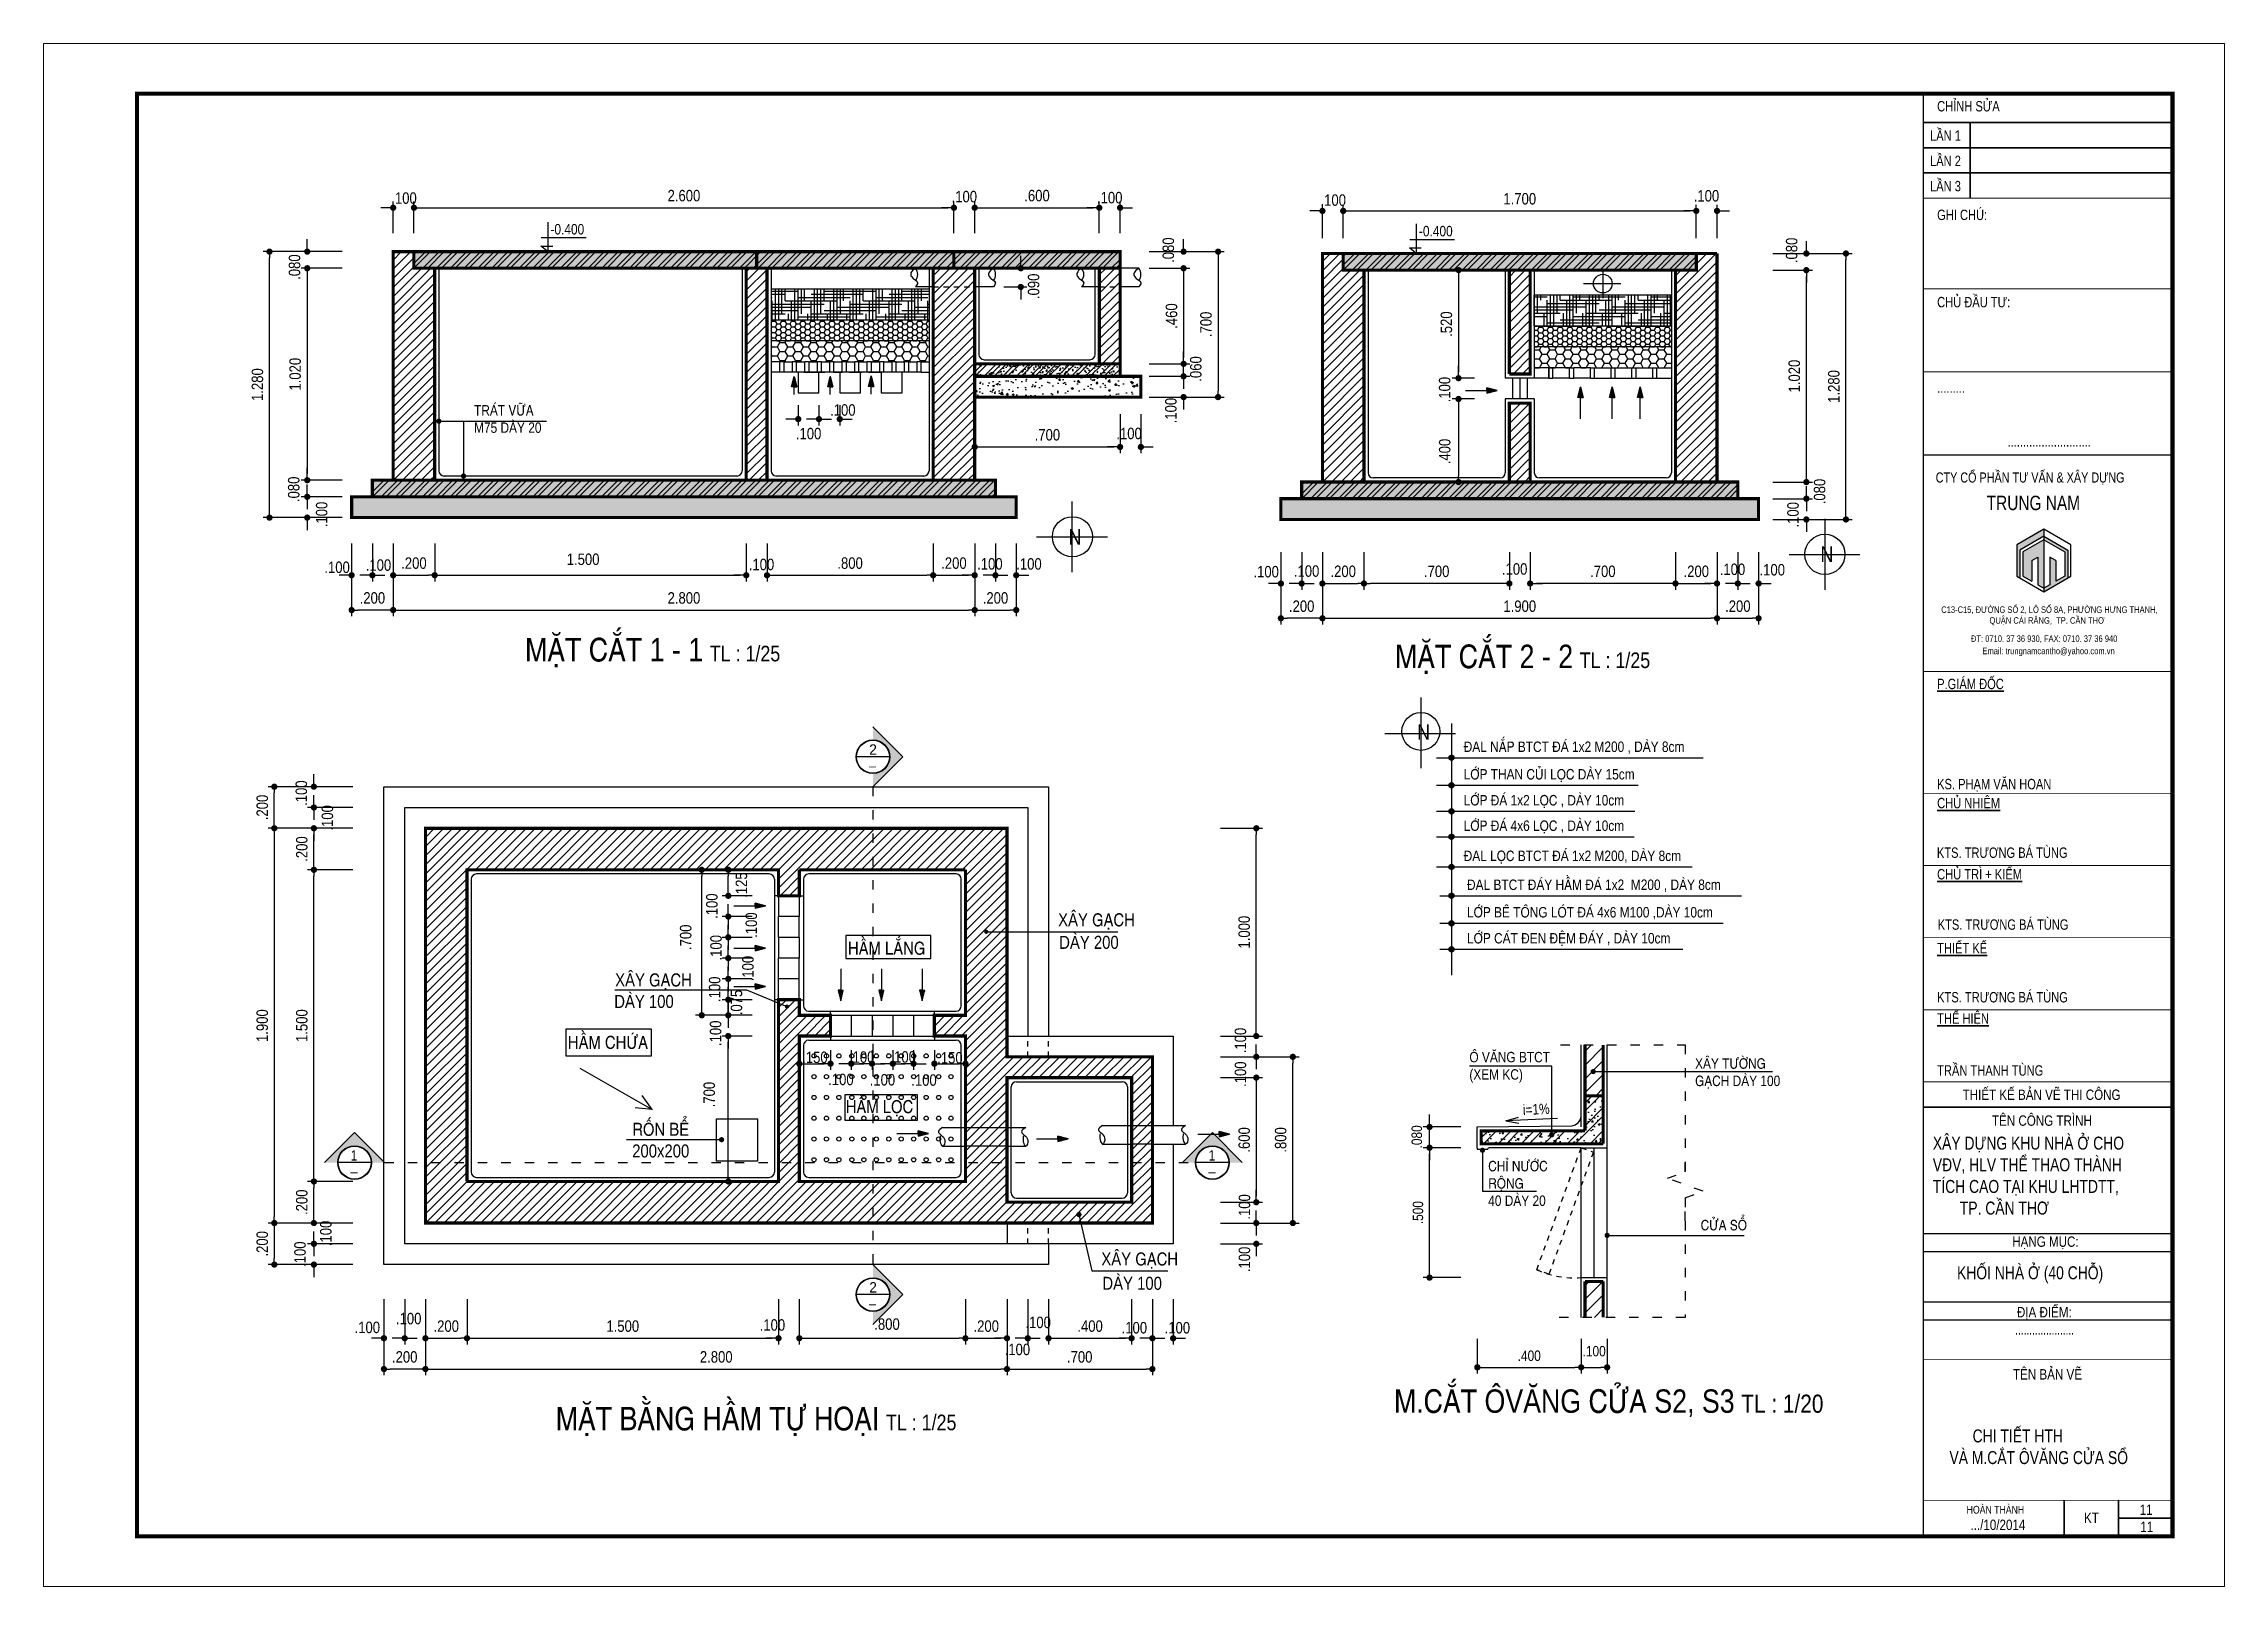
# Model space of a CAD drawing. Header units: millimetres. Extents: x 120 to 288, y 58 to 216.
# Drawn here: x 203.75 to 245.75, y 58.05 to 87.75 of the extents above; entities that cross this region are included whole.
import ezdxf

# ---------------------------------------------------------------- set-up
doc = ezdxf.new("R2010")
doc.units = ezdxf.units.MM
doc.header["$LTSCALE"] = 0.3
doc.header["$MEASUREMENT"] = 0
doc.linetypes.add('ACAD_ISO03W100', pattern=[30, 12, -18])
doc.linetypes.add('DASHED2', pattern=[0.375, 0.25, -0.125])
doc.layers.get('0').update_dxf_attribs({"linetype": 'CONTINUOUS', "lineweight": 13})
doc.layers.get('DEFPOINTS').update_dxf_attribs({"linetype": 'CONTINUOUS', "lineweight": 13})
for name, color, linetype in [('CHU', 3, 'CONTINUOUS'), ('HACTH', 8, 'CONTINUOUS'), ('HATCH', 8, 'CONTINUOUS'), ('LAYER 1', 1, 'CONTINUOUS'), ('LAYER 7', 7, 'CONTINUOUS'), ('LAYER1', 1, 'CONTINUOUS'), ('Layer2', 4, 'CONTINUOUS'), ('LAYER5', 5, 'CONTINUOUS'), ('LAYER7', 7, 'CONTINUOUS'), ('TEXT', 1, 'CONTINUOUS'), ('THAY', 4, 'CONTINUOUS')]:
    doc.layers.add(name, color=color, linetype=linetype)
doc.styles.add('HELVE-KT', font='vhelvcn.TTF')
doc.styles.add('STYLE2', font='vavon.TTF', dxfattribs={"height": 200})
doc.styles.add('t', font='vhelvcn.TTF', dxfattribs={"height": 200})
doc.styles.add('VNI - HELVE', font='vbookmn.TTF', dxfattribs={"width": 0.8})
doc.dimstyles.new('1-20', dxfattribs={"dimtxt": 0.2, "dimasz": 0.12, "dimexe": 0.12, "dimexo": 0.2, "dimgap": 0.12, "dimtad": 1, "dimdec": 3, "dimlfac": 0.2, "dimzin": 4, "dimdsep": 46, "dimtxsty": 'HELVE-KT', "dimblk1": 'DOT', "dimblk2": 'DOT', "dimsah": 1, "dimcen": -0.18, "dimadec": 3, "dimazin": 0, "dimtfac": 1, "dimtdec": 3, "dimtmove": 2, "dimatfit": 3, "dimldrblk": 'DOT', "dimfxl": 0, "dimtolj": 1, "dimtzin": 4, "dimarcsym": 0})
doc.dimstyles.new('1-25', dxfattribs={"dimtxt": 0.22, "dimasz": 0.12, "dimexe": 0.12, "dimexo": 0.2, "dimgap": 0.12, "dimtad": 1, "dimdec": 3, "dimlfac": 0.25, "dimzin": 4, "dimdsep": 46, "dimtxsty": 'HELVE-KT', "dimblk1": 'DOT', "dimblk2": 'DOT', "dimsah": 1, "dimcen": 0.18, "dimadec": 3, "dimazin": 0, "dimtfac": 1, "dimtdec": 3, "dimtofl": 0, "dimtmove": 2, "dimatfit": 3, "dimldrblk": 'DOT', "dimfxl": 0, "dimtolj": 1, "dimtzin": 4, "dimarcsym": 0})
pattern_1 = [(45, (1958.53049, -885.70503), (-0.088388348, 0.088388348), [])]

msp = doc.modelspace()

# ---------------------------------------------------------------- texts
at = {"layer": 'LAYER 1', "linetype": 'Continuous', "ltscale": 0.4, "char_height": 0.2, "attachment_point": 1, "style": 'HELVE-KT'}
for s, insert, width in [('{\\H2.25x;MAËT CAÉT 1 - 1}  {\\H1.5x;TL : 1/25}', (213.02175, 76.30327), 9.5065602), ('{\\H2.25x;MAËT CAÉT 2 - 2}  {\\H1.5x;TL : 1/25}', (229.7761, 76.17403), 9.5065602), ('{\\H2.25x;M.CAÉT OÂVAÊNG CÖÛA S2, S3}  {\\H1.75x;TL : 1/20}', (229.75756, 61.83691), 10.8090428), ('{\\H2.25x;MAËT BAÈNG HAÀM TÖÏ HOAÏI}  {\\H1.5x;TL : 1/25}', (213.61226, 61.50101), 9.5065602)]:
    msp.add_mtext(s, dxfattribs=dict(at, insert=insert, width=width))
at = {"layer": 'LAYER 1', "insert": (232.2318, 67.31575), "char_height": 0.2, "width": 22.9529552, "attachment_point": 1, "rotation": 3.128032, "style": 't'}
msp.add_mtext('i=1%', dxfattribs=at)
at = {"layer": 'LAYER 7', "lineweight": 35, "width": 5.3196514, "attachment_point": 1, "style": 'VNI - HELVE'}
for s, insert, char_height in [('      CHI TIEÁT HTH\\PVAØ M.CAÉT OÂVAÊNG CÖÛA SOÅ', (240.45421, 61.06626), 0.25), ('{\\fVNI-Helve|b0|i0|c0|p2;11}', (244.11666, 59.62004), 0.2)]:
    msp.add_mtext(s, dxfattribs=dict(at, insert=insert, char_height=char_height))
at = {"layer": 'LAYER1', "ltscale": 1000, "style": 'HELVE-KT'}
for s, p in [('ÑAL NAÉP BTCT ÑAÙ 1x2 M200 , DAØY 8cm', (231.09859, 74.10937)), ('LÔÙP THAN CUÛI LOÏC DAØY 15cm', (231.09859, 73.57937)), ('LÔÙP ÑAÙ 1x2 LOÏC , DAØY 10cm', (231.09859, 73.07937)), ('LÔÙP ÑAÙ 4x6 LOÏC , DAØY 10cm', (231.09859, 72.58937)), ('ÑAL LOÏC BTCT ÑAÙ 1x2 M200, DAØY 8cm', (231.09859, 72.00937)), ('ÑAL BTCT ÑAÙY HAÀM ÑAÙ 1x2  M200 , DAØY 8cm', (231.16245, 71.45283)), ('LÔÙP BEÂ TOÂNG LOÙT ÑAÙ 4x6 M100 ,DAØY 10cm', (231.16245, 70.92283)), ('LÔÙP CAÙT ÑEN ÑEÄM ÑAÙY , DAØY 10cm', (231.16245, 70.42283))]:
    msp.add_text(s, height=0.2, dxfattribs=at).set_placement(p)
at = {"layer": 'LAYER1', "linetype": 'Continuous', "ltscale": 0.08, "style": 'HELVE-KT'}
for s, p in [('XAÂY GAÏCH ', (223.28821, 70.7529)), ('HAÀM LAÉNG ', (219.2396, 70.20587)), ('DAØY 200', (223.30839, 70.31884)), ('XAÂY GAÏCH ', (214.75621, 69.59476)), ('DAØY 100', (214.73864, 69.18)), ('HAÀM CHÖÙA ', (213.84605, 68.39347)), ('HAÀM LOÏC', (219.1966, 67.15552)), ('XAÂY GAÏCH ', (224.12019, 64.22321)), ('DAØY 100', (224.14037, 63.75491))]:
    msp.add_text(s, height=0.25, dxfattribs=at).set_placement(p)
at = {"layer": 'LAYER1', "linetype": 'Continuous', "ltscale": 0.05, "char_height": 0.2, "style": 'HELVE-KT'}
for s, insert, width, attachment_point in [('-0.400', (213.51087, 84.27181), 17.4622, 1), ('-0.400', (230.23689, 84.23589), 17.4622, 1), ('XAÂY TÖÔØNG \\PGAÏCH DAØY 100', (235.5548, 67.62733), 5.2618645, 7), ('CHÆ NÖÔÙC \\PROÄNG \\P40 DAØY 20', (231.57077, 65.36698), 5.2618645, 7), ('CÖÛA SOÅ', (235.66225, 64.89511), 5.2618645, 7)]:
    msp.add_mtext(s, dxfattribs=dict(at, insert=insert, width=width, attachment_point=attachment_point))
at = {"layer": 'LAYER1', "linetype": 'Continuous', "ltscale": 0.08, "width": 86.0555556, "attachment_point": 1, "style": 'HELVE-KT'}
for s, insert, char_height in [('TRAÙT VÖÕA \\PM75 DAØY 20', (212.03877, 80.78621), 0.2), ('ROÁN BEÅ \\P200x200', (215.08486, 66.96964), 0.25)]:
    msp.add_mtext(s, dxfattribs=dict(at, insert=insert, char_height=char_height))
at = {"layer": 'LAYER1', "ltscale": 100, "char_height": 0.3, "width": 1.7178697, "attachment_point": 1, "style": 'HELVE-KT'}
for insert in [(223.48663, 78.39936), (237.96982, 78.06517), (230.20154, 74.64268)]:
    msp.add_mtext('N', dxfattribs=dict(at, insert=insert))
at = {"layer": 'LAYER1', "ltscale": 1000, "width": 3.5586, "attachment_point": 1}
for s, insert, char_height, style in [('2', (219.6487, 74.25529), 0.2, 'STYLE2'), ('_ ', (219.6461, 74.04279), 0.18, 'STYLE2'), ('1', (209.66458, 66.4422), 0.2, 'HELVE-KT'), ('1', (226.18568, 66.4422), 0.2, 'HELVE-KT'), ('_ ', (209.66198, 66.22971), 0.18, 'STYLE2'), ('_ ', (226.18308, 66.22971), 0.18, 'STYLE2'), ('2', (219.6487, 63.90213), 0.2, 'STYLE2'), ('_ ', (219.6461, 63.68964), 0.18, 'STYLE2')]:
    msp.add_mtext(s, dxfattribs=dict(at, insert=insert, char_height=char_height, style=style))
at = {"layer": 'TEXT', "insert": (231.20758, 68.33438), "char_height": 0.2, "width": 22.9529552, "attachment_point": 1, "style": 'HELVE-KT'}
msp.add_mtext('OÂ VAÊNG BTCT\\P(XEM KC)', dxfattribs=at)

# ---------------------------------------------------------------- blocks, each defined once
blk = doc.blocks.new('_DOT')
at = {"color": 0, "linetype": 'ByBlock'}
blk.add_line((-0.5, 0), (-1, 0), dxfattribs=at)
at = {"color": 0, "linetype": 'ByBlock', "const_width": 0.5}
blk.add_lwpolyline([(-0.25, 0, 1), (0.25, 0, 1)], format="xyb", close=True, dxfattribs=at)
blk = doc.blocks.new('*D752')
at = {"layer": 'DEFPOINTS', "color": 0, "lineweight": -2, "ltscale": 0.25}
for p in [(216.935, 68.64), (217.597, 68.64), (217.597, 65.84)]:
    blk.add_point(p, dxfattribs=at)
at = {"layer": 'LAYER1', "color": 0, "lineweight": -2, "ltscale": 0.25}
for p, q in [((217.397, 68.64), (216.815, 68.64)), ((216.935, 65.96), (216.935, 68.52)), ((217.397, 65.84), (216.815, 65.84))]:
    blk.add_line(p, q, dxfattribs=at)
at = {"layer": 'LAYER1', "color": 0, "lineweight": -2, "ltscale": 0.25, "xscale": 0.12, "yscale": 0.12, "zscale": 0.12}
for p, rotation in [((216.935, 68.64), 90), ((216.935, 65.84), 270)]:
    blk.add_blockref('_DOT', p, dxfattribs=dict(at, rotation=rotation))
at = {"layer": 'LAYER1', "color": 0, "ltscale": 0.25, "insert": (216.569, 67.513), "char_height": 0.22, "attachment_point": 5, "rotation": 90, "style": 'HELVE-KT'}
blk.add_mtext('\\A1;.700', dxfattribs=at)
blk = doc.blocks.new('*D753')
at = {"layer": 'DEFPOINTS', "color": 0, "lineweight": -2, "ltscale": 0.25}
for p in [(216.935, 69.04), (217.597, 69.04), (217.597, 68.64)]:
    blk.add_point(p, dxfattribs=at)
at = {"layer": 'LAYER1', "color": 0, "lineweight": -2, "ltscale": 0.25}
for p, q in [((217.397, 69.04), (216.815, 69.04)), ((216.935, 69.16), (216.935, 69.28)), ((217.397, 68.64), (216.815, 68.64)), ((216.935, 68.52), (216.935, 68.4))]:
    blk.add_line(p, q, dxfattribs=at)
at = {"layer": 'LAYER1', "color": 0, "lineweight": -2, "ltscale": 0.25, "xscale": 0.12, "yscale": 0.12, "zscale": 0.12}
for p, rotation in [((216.935, 69.04), 270), ((216.935, 68.64), 90)]:
    blk.add_blockref('_DOT', p, dxfattribs=dict(at, rotation=rotation))
at = {"layer": 'LAYER1', "color": 0, "ltscale": 0.25, "insert": (216.691, 68.693), "char_height": 0.22, "attachment_point": 5, "rotation": 90, "style": 'HELVE-KT'}
blk.add_mtext('\\A1;.100', dxfattribs=at)
blk = doc.blocks.new('*D754')
at = {"layer": 'DEFPOINTS', "color": 0, "lineweight": -2, "ltscale": 0.25}
for p in [(221.281, 84.586), (210.881, 83.897), (221.281, 83.897)]:
    blk.add_point(p, dxfattribs=at)
at = {"layer": 'LAYER1', "color": 0, "lineweight": -2, "ltscale": 0.25}
for p, q in [((210.881, 84.097), (210.881, 84.706)), ((211.001, 84.586), (221.161, 84.586)), ((221.281, 84.097), (221.281, 84.706))]:
    blk.add_line(p, q, dxfattribs=at)
at = {"layer": 'LAYER1', "color": 0, "lineweight": -2, "ltscale": 0.25, "xscale": 0.12, "yscale": 0.12, "zscale": 0.12, "rotation": 180}
blk.add_blockref('_DOT', (210.881, 84.586), dxfattribs=at)
at = {"layer": 'LAYER1', "color": 0, "lineweight": -2, "ltscale": 0.25, "xscale": 0.12, "yscale": 0.12, "zscale": 0.12}
blk.add_blockref('_DOT', (221.281, 84.586), dxfattribs=at)
at = {"layer": 'LAYER1', "color": 0, "ltscale": 0.25, "insert": (216.081, 84.818), "char_height": 0.22, "attachment_point": 5, "style": 'HELVE-KT'}
blk.add_mtext('\\A1;2.600', dxfattribs=at)
blk = doc.blocks.new('*D755')
at = {"layer": 'DEFPOINTS', "color": 0, "lineweight": -2, "ltscale": 0.25}
for p in [(210.481, 77.904), (221.681, 77.904), (221.681, 76.841)]:
    blk.add_point(p, dxfattribs=at)
at = {"layer": 'LAYER1', "color": 0, "lineweight": -2, "ltscale": 0.25}
for p, q in [((210.481, 77.704), (210.481, 76.721)), ((221.681, 77.704), (221.681, 76.721)), ((210.601, 76.841), (221.561, 76.841))]:
    blk.add_line(p, q, dxfattribs=at)
at = {"layer": 'LAYER1', "color": 0, "lineweight": -2, "ltscale": 0.25, "xscale": 0.12, "yscale": 0.12, "zscale": 0.12, "rotation": 180}
blk.add_blockref('_DOT', (210.481, 76.841), dxfattribs=at)
at = {"layer": 'LAYER1', "color": 0, "lineweight": -2, "ltscale": 0.25, "xscale": 0.12, "yscale": 0.12, "zscale": 0.12}
blk.add_blockref('_DOT', (221.681, 76.841), dxfattribs=at)
at = {"layer": 'LAYER1', "color": 0, "ltscale": 0.25, "insert": (216.081, 77.073), "char_height": 0.22, "attachment_point": 5, "style": 'HELVE-KT'}
blk.add_mtext('\\A1;2.800', dxfattribs=at)
blk = doc.blocks.new('*D756')
at = {"layer": 'DEFPOINTS', "color": 0, "lineweight": -2, "ltscale": 0.25}
for p in [(211.281, 78.321), (217.281, 78.321), (217.281, 77.511)]:
    blk.add_point(p, dxfattribs=at)
at = {"layer": 'LAYER1', "color": 0, "lineweight": -2, "ltscale": 0.25}
for p, q in [((211.281, 78.121), (211.281, 77.391)), ((217.281, 78.121), (217.281, 77.391)), ((211.401, 77.511), (217.161, 77.511))]:
    blk.add_line(p, q, dxfattribs=at)
at = {"layer": 'LAYER1', "color": 0, "lineweight": -2, "ltscale": 0.25, "xscale": 0.12, "yscale": 0.12, "zscale": 0.12, "rotation": 180}
blk.add_blockref('_DOT', (211.281, 77.511), dxfattribs=at)
at = {"layer": 'LAYER1', "color": 0, "lineweight": -2, "ltscale": 0.25, "xscale": 0.12, "yscale": 0.12, "zscale": 0.12}
blk.add_blockref('_DOT', (217.281, 77.511), dxfattribs=at)
at = {"layer": 'LAYER1', "color": 0, "ltscale": 0.25, "insert": (214.139, 77.817), "char_height": 0.22, "attachment_point": 5, "style": 'HELVE-KT'}
blk.add_mtext('\\A1;1.500', dxfattribs=at)
blk = doc.blocks.new('*D757')
at = {"layer": 'DEFPOINTS', "color": 0, "lineweight": -2, "ltscale": 0.25}
for p in [(209.7, 79.021), (208.826, 78.621), (209.7, 78.621)]:
    blk.add_point(p, dxfattribs=at)
at = {"layer": 'LAYER1', "color": 0, "lineweight": -2, "ltscale": 0.25}
for p, q in [((209.5, 79.021), (208.706, 79.021)), ((208.826, 79.141), (208.826, 79.261)), ((209.5, 78.621), (208.706, 78.621)), ((208.826, 78.501), (208.826, 78.381))]:
    blk.add_line(p, q, dxfattribs=at)
at = {"layer": 'LAYER1', "color": 0, "lineweight": -2, "ltscale": 0.25, "xscale": 0.12, "yscale": 0.12, "zscale": 0.12}
for p, rotation in [((208.826, 79.021), 270), ((208.826, 78.621), 90)]:
    blk.add_blockref('_DOT', p, dxfattribs=dict(at, rotation=rotation))
at = {"layer": 'LAYER1', "color": 0, "ltscale": 0.25, "insert": (209.105, 78.681), "char_height": 0.22, "attachment_point": 5, "rotation": 90, "style": 'HELVE-KT'}
blk.add_mtext('\\A1;.100', dxfattribs=at)
blk = doc.blocks.new('*D758')
at = {"layer": 'DEFPOINTS', "color": 0, "lineweight": -2, "ltscale": 0.25}
for p in [(208.826, 79.021), (209.7, 79.341), (209.7, 79.021)]:
    blk.add_point(p, dxfattribs=at)
at = {"layer": 'LAYER1', "color": 0, "lineweight": -2, "ltscale": 0.25}
for p, q in [((208.826, 79.461), (208.826, 79.581)), ((209.5, 79.341), (208.706, 79.341)), ((209.5, 79.021), (208.706, 79.021)), ((208.826, 78.901), (208.826, 78.781))]:
    blk.add_line(p, q, dxfattribs=at)
at = {"layer": 'LAYER1', "color": 0, "lineweight": -2, "ltscale": 0.25, "xscale": 0.12, "yscale": 0.12, "zscale": 0.12}
for p, rotation in [((208.826, 79.341), 270), ((208.826, 79.021), 90)]:
    blk.add_blockref('_DOT', p, dxfattribs=dict(at, rotation=rotation))
at = {"layer": 'LAYER1', "color": 0, "ltscale": 0.25, "insert": (208.567, 79.165), "char_height": 0.22, "attachment_point": 5, "rotation": 90, "style": 'HELVE-KT'}
blk.add_mtext('\\A1;.080', dxfattribs=at)
blk = doc.blocks.new('*D759')
at = {"layer": 'DEFPOINTS', "color": 0, "lineweight": -2, "ltscale": 0.25}
for p in [(210.081, 78.321), (210.481, 78.321), (210.081, 77.511)]:
    blk.add_point(p, dxfattribs=at)
at = {"layer": 'LAYER1', "color": 0, "lineweight": -2, "ltscale": 0.25}
for p, q in [((210.081, 78.121), (210.081, 77.391)), ((210.481, 78.121), (210.481, 77.391)), ((209.961, 77.511), (209.841, 77.511)), ((210.601, 77.511), (210.721, 77.511))]:
    blk.add_line(p, q, dxfattribs=at)
at = {"layer": 'LAYER1', "color": 0, "lineweight": -2, "ltscale": 0.25, "xscale": 0.12, "yscale": 0.12, "zscale": 0.12}
blk.add_blockref('_DOT', (210.081, 77.511), dxfattribs=at)
at = {"layer": 'LAYER1', "color": 0, "lineweight": -2, "ltscale": 0.25, "xscale": 0.12, "yscale": 0.12, "zscale": 0.12, "rotation": 180}
blk.add_blockref('_DOT', (210.481, 77.511), dxfattribs=at)
at = {"layer": 'LAYER1', "color": 0, "ltscale": 0.25, "insert": (210.198, 77.705), "char_height": 0.22, "attachment_point": 5, "style": 'HELVE-KT'}
blk.add_mtext('\\A1;.100', dxfattribs=at)
blk = doc.blocks.new('*D760')
at = {"layer": 'DEFPOINTS', "color": 0, "lineweight": -2, "ltscale": 0.25}
for p in [(209.7, 83.421), (208.826, 79.341), (209.7, 79.341)]:
    blk.add_point(p, dxfattribs=at)
at = {"layer": 'LAYER1', "color": 0, "lineweight": -2, "ltscale": 0.25}
for p, q in [((209.5, 83.421), (208.706, 83.421)), ((208.826, 83.301), (208.826, 79.461)), ((209.5, 79.341), (208.706, 79.341))]:
    blk.add_line(p, q, dxfattribs=at)
at = {"layer": 'LAYER1', "color": 0, "lineweight": -2, "ltscale": 0.25, "xscale": 0.12, "yscale": 0.12, "zscale": 0.12}
for p, rotation in [((208.826, 83.421), 90), ((208.826, 79.341), 270)]:
    blk.add_blockref('_DOT', p, dxfattribs=dict(at, rotation=rotation))
at = {"layer": 'LAYER1', "color": 0, "ltscale": 0.25, "insert": (208.594, 81.381), "char_height": 0.22, "attachment_point": 5, "rotation": 90, "style": 'HELVE-KT'}
blk.add_mtext('\\A1;1.020', dxfattribs=at)
blk = doc.blocks.new('*D761')
at = {"layer": 'DEFPOINTS', "color": 0, "lineweight": -2, "ltscale": 0.25}
for p in [(209.7, 83.741), (208.826, 83.421), (209.7, 83.421)]:
    blk.add_point(p, dxfattribs=at)
at = {"layer": 'LAYER1', "color": 0, "lineweight": -2, "ltscale": 0.25}
for p, q in [((209.5, 83.741), (208.706, 83.741)), ((208.826, 83.861), (208.826, 83.981)), ((209.5, 83.421), (208.706, 83.421)), ((208.826, 83.301), (208.826, 83.181))]:
    blk.add_line(p, q, dxfattribs=at)
at = {"layer": 'LAYER1', "color": 0, "lineweight": -2, "ltscale": 0.25, "xscale": 0.12, "yscale": 0.12, "zscale": 0.12}
for p, rotation in [((208.826, 83.741), 270), ((208.826, 83.421), 90)]:
    blk.add_blockref('_DOT', p, dxfattribs=dict(at, rotation=rotation))
at = {"layer": 'LAYER1', "color": 0, "ltscale": 0.25, "insert": (208.582, 83.443), "char_height": 0.22, "attachment_point": 5, "rotation": 90, "style": 'HELVE-KT'}
blk.add_mtext('\\A1;.080', dxfattribs=at)
blk = doc.blocks.new('*D762')
at = {"layer": 'DEFPOINTS', "color": 0, "lineweight": -2, "ltscale": 0.25}
for p in [(210.881, 84.586), (210.481, 83.897), (210.881, 83.897)]:
    blk.add_point(p, dxfattribs=at)
at = {"layer": 'LAYER1', "color": 0, "lineweight": -2, "ltscale": 0.25}
for p, q in [((210.361, 84.586), (210.241, 84.586)), ((210.481, 84.097), (210.481, 84.706)), ((210.881, 84.097), (210.881, 84.706)), ((211.001, 84.586), (211.121, 84.586))]:
    blk.add_line(p, q, dxfattribs=at)
at = {"layer": 'LAYER1', "color": 0, "lineweight": -2, "ltscale": 0.25, "xscale": 0.12, "yscale": 0.12, "zscale": 0.12}
blk.add_blockref('_DOT', (210.481, 84.586), dxfattribs=at)
at = {"layer": 'LAYER1', "color": 0, "lineweight": -2, "ltscale": 0.25, "xscale": 0.12, "yscale": 0.12, "zscale": 0.12, "rotation": 180}
blk.add_blockref('_DOT', (210.881, 84.586), dxfattribs=at)
at = {"layer": 'LAYER1', "color": 0, "ltscale": 0.25, "insert": (210.69, 84.77), "char_height": 0.22, "attachment_point": 5, "style": 'HELVE-KT'}
blk.add_mtext('\\A1;.100', dxfattribs=at)
blk = doc.blocks.new('*D763')
at = {"layer": 'DEFPOINTS', "color": 0, "lineweight": -2, "ltscale": 0.25}
for p in [(210.481, 78.321), (211.281, 78.321), (211.281, 77.511)]:
    blk.add_point(p, dxfattribs=at)
at = {"layer": 'LAYER1', "color": 0, "lineweight": -2, "ltscale": 0.25}
for p, q in [((210.481, 78.121), (210.481, 77.391)), ((211.281, 78.121), (211.281, 77.391)), ((210.601, 77.511), (211.161, 77.511))]:
    blk.add_line(p, q, dxfattribs=at)
at = {"layer": 'LAYER1', "color": 0, "lineweight": -2, "ltscale": 0.25, "xscale": 0.12, "yscale": 0.12, "zscale": 0.12, "rotation": 180}
blk.add_blockref('_DOT', (210.481, 77.511), dxfattribs=at)
at = {"layer": 'LAYER1', "color": 0, "lineweight": -2, "ltscale": 0.25, "xscale": 0.12, "yscale": 0.12, "zscale": 0.12}
blk.add_blockref('_DOT', (211.281, 77.511), dxfattribs=at)
at = {"layer": 'LAYER1', "color": 0, "ltscale": 0.25, "insert": (210.881, 77.743), "char_height": 0.22, "attachment_point": 5, "style": 'HELVE-KT'}
blk.add_mtext('\\A1;.200', dxfattribs=at)
blk = doc.blocks.new('*D764')
at = {"layer": 'DEFPOINTS', "color": 0, "lineweight": -2, "ltscale": 0.25}
for p in [(209.681, 78.321), (210.081, 78.321), (210.081, 77.511)]:
    blk.add_point(p, dxfattribs=at)
at = {"layer": 'LAYER1', "color": 0, "lineweight": -2, "ltscale": 0.25}
for p, q in [((209.681, 78.121), (209.681, 77.391)), ((210.081, 78.121), (210.081, 77.391)), ((209.561, 77.511), (209.441, 77.511)), ((210.201, 77.511), (210.321, 77.511))]:
    blk.add_line(p, q, dxfattribs=at)
at = {"layer": 'LAYER1', "color": 0, "lineweight": -2, "ltscale": 0.25, "xscale": 0.12, "yscale": 0.12, "zscale": 0.12}
blk.add_blockref('_DOT', (209.681, 77.511), dxfattribs=at)
at = {"layer": 'LAYER1', "color": 0, "lineweight": -2, "ltscale": 0.25, "xscale": 0.12, "yscale": 0.12, "zscale": 0.12, "rotation": 180}
blk.add_blockref('_DOT', (210.081, 77.511), dxfattribs=at)
at = {"layer": 'LAYER1', "color": 0, "ltscale": 0.25, "insert": (209.401, 77.663), "char_height": 0.22, "attachment_point": 5, "style": 'HELVE-KT'}
blk.add_mtext('\\A1;.100', dxfattribs=at)
blk = doc.blocks.new('*D765')
at = {"layer": 'DEFPOINTS', "color": 0, "lineweight": -2, "ltscale": 0.25}
for p in [(218.682, 80.985), (219.082, 80.985), (219.082, 80.517)]:
    blk.add_point(p, dxfattribs=at)
at = {"layer": 'LAYER1', "color": 0, "lineweight": -2, "ltscale": 0.25}
for p, q in [((218.682, 80.785), (218.682, 80.397)), ((219.082, 80.785), (219.082, 80.397)), ((218.562, 80.517), (218.442, 80.517)), ((219.202, 80.517), (219.322, 80.517))]:
    blk.add_line(p, q, dxfattribs=at)
at = {"layer": 'LAYER1', "color": 0, "lineweight": -2, "ltscale": 0.25, "xscale": 0.12, "yscale": 0.12, "zscale": 0.12}
blk.add_blockref('_DOT', (218.682, 80.517), dxfattribs=at)
at = {"layer": 'LAYER1', "color": 0, "lineweight": -2, "ltscale": 0.25, "xscale": 0.12, "yscale": 0.12, "zscale": 0.12, "rotation": 180}
blk.add_blockref('_DOT', (219.082, 80.517), dxfattribs=at)
at = {"layer": 'LAYER1', "color": 0, "ltscale": 0.25, "insert": (219.141, 80.691), "char_height": 0.22, "attachment_point": 5, "style": 'HELVE-KT'}
blk.add_mtext('\\A1;.100', dxfattribs=at)
blk = doc.blocks.new('*D766')
at = {"layer": 'DEFPOINTS', "color": 0, "lineweight": -2, "ltscale": 0.25}
for p in [(218.282, 80.985), (218.682, 80.985), (218.682, 80.517)]:
    blk.add_point(p, dxfattribs=at)
at = {"layer": 'LAYER1', "color": 0, "lineweight": -2, "ltscale": 0.25}
for p, q in [((218.282, 80.785), (218.282, 80.397)), ((218.682, 80.785), (218.682, 80.397)), ((218.162, 80.517), (218.042, 80.517)), ((218.802, 80.517), (218.922, 80.517))]:
    blk.add_line(p, q, dxfattribs=at)
at = {"layer": 'LAYER1', "color": 0, "lineweight": -2, "ltscale": 0.25, "xscale": 0.12, "yscale": 0.12, "zscale": 0.12}
blk.add_blockref('_DOT', (218.282, 80.517), dxfattribs=at)
at = {"layer": 'LAYER1', "color": 0, "lineweight": -2, "ltscale": 0.25, "xscale": 0.12, "yscale": 0.12, "zscale": 0.12, "rotation": 180}
blk.add_blockref('_DOT', (218.682, 80.517), dxfattribs=at)
at = {"layer": 'LAYER1', "color": 0, "ltscale": 0.25, "insert": (218.482, 80.237), "char_height": 0.22, "attachment_point": 5, "style": 'HELVE-KT'}
blk.add_mtext('\\A1;.100', dxfattribs=at)
blk = doc.blocks.new('*D767')
at = {"layer": 'DEFPOINTS', "color": 0, "lineweight": -2, "ltscale": 0.25}
for p in [(221.681, 78.321), (222.081, 78.321), (222.081, 77.511)]:
    blk.add_point(p, dxfattribs=at)
at = {"layer": 'LAYER1', "color": 0, "lineweight": -2, "ltscale": 0.25}
for p, q in [((221.681, 78.121), (221.681, 77.391)), ((222.081, 78.121), (222.081, 77.391)), ((221.561, 77.511), (221.441, 77.511)), ((222.201, 77.511), (222.321, 77.511))]:
    blk.add_line(p, q, dxfattribs=at)
at = {"layer": 'LAYER1', "color": 0, "lineweight": -2, "ltscale": 0.25, "xscale": 0.12, "yscale": 0.12, "zscale": 0.12}
blk.add_blockref('_DOT', (221.681, 77.511), dxfattribs=at)
at = {"layer": 'LAYER1', "color": 0, "lineweight": -2, "ltscale": 0.25, "xscale": 0.12, "yscale": 0.12, "zscale": 0.12, "rotation": 180}
blk.add_blockref('_DOT', (222.081, 77.511), dxfattribs=at)
at = {"layer": 'LAYER1', "color": 0, "ltscale": 0.25, "insert": (221.973, 77.729), "char_height": 0.22, "attachment_point": 5, "style": 'HELVE-KT'}
blk.add_mtext('\\A1;.100', dxfattribs=at)
blk = doc.blocks.new('*D768')
at = {"layer": 'DEFPOINTS', "color": 0, "lineweight": -2, "ltscale": 0.25}
for p in [(224.481, 84.586), (224.081, 83.897), (224.481, 83.897)]:
    blk.add_point(p, dxfattribs=at)
at = {"layer": 'LAYER1', "color": 0, "lineweight": -2, "ltscale": 0.25}
for p, q in [((223.961, 84.586), (223.841, 84.586)), ((224.081, 84.097), (224.081, 84.706)), ((224.481, 84.097), (224.481, 84.706)), ((224.601, 84.586), (224.721, 84.586))]:
    blk.add_line(p, q, dxfattribs=at)
at = {"layer": 'LAYER1', "color": 0, "lineweight": -2, "ltscale": 0.25, "xscale": 0.12, "yscale": 0.12, "zscale": 0.12}
blk.add_blockref('_DOT', (224.081, 84.586), dxfattribs=at)
at = {"layer": 'LAYER1', "color": 0, "lineweight": -2, "ltscale": 0.25, "xscale": 0.12, "yscale": 0.12, "zscale": 0.12, "rotation": 180}
blk.add_blockref('_DOT', (224.481, 84.586), dxfattribs=at)
at = {"layer": 'LAYER1', "color": 0, "ltscale": 0.25, "insert": (224.281, 84.779), "char_height": 0.22, "attachment_point": 5, "style": 'HELVE-KT'}
blk.add_mtext('\\A1;.100', dxfattribs=at)
blk = doc.blocks.new('*D769')
at = {"layer": 'DEFPOINTS', "color": 0, "lineweight": -2, "ltscale": 0.25}
for p in [(224.081, 84.586), (221.681, 83.897), (224.081, 83.897)]:
    blk.add_point(p, dxfattribs=at)
at = {"layer": 'LAYER1', "color": 0, "lineweight": -2, "ltscale": 0.25}
for p, q in [((221.681, 84.097), (221.681, 84.706)), ((221.801, 84.586), (223.961, 84.586)), ((224.081, 84.097), (224.081, 84.706))]:
    blk.add_line(p, q, dxfattribs=at)
at = {"layer": 'LAYER1', "color": 0, "lineweight": -2, "ltscale": 0.25, "xscale": 0.12, "yscale": 0.12, "zscale": 0.12, "rotation": 180}
blk.add_blockref('_DOT', (221.681, 84.586), dxfattribs=at)
at = {"layer": 'LAYER1', "color": 0, "lineweight": -2, "ltscale": 0.25, "xscale": 0.12, "yscale": 0.12, "zscale": 0.12}
blk.add_blockref('_DOT', (224.081, 84.586), dxfattribs=at)
at = {"layer": 'LAYER1', "color": 0, "ltscale": 0.25, "insert": (222.881, 84.818), "char_height": 0.22, "attachment_point": 5, "style": 'HELVE-KT'}
blk.add_mtext('\\A1;.600', dxfattribs=at)
blk = doc.blocks.new('*D770')
at = {"layer": 'DEFPOINTS', "color": 0, "lineweight": -2, "ltscale": 0.25}
for p in [(221.681, 84.586), (221.281, 83.897), (221.681, 83.897)]:
    blk.add_point(p, dxfattribs=at)
at = {"layer": 'LAYER1', "color": 0, "lineweight": -2, "ltscale": 0.25}
for p, q in [((221.161, 84.586), (221.041, 84.586)), ((221.281, 84.097), (221.281, 84.706)), ((221.681, 84.097), (221.681, 84.706)), ((221.801, 84.586), (221.921, 84.586))]:
    blk.add_line(p, q, dxfattribs=at)
at = {"layer": 'LAYER1', "color": 0, "lineweight": -2, "ltscale": 0.25, "xscale": 0.12, "yscale": 0.12, "zscale": 0.12}
blk.add_blockref('_DOT', (221.281, 84.586), dxfattribs=at)
at = {"layer": 'LAYER1', "color": 0, "lineweight": -2, "ltscale": 0.25, "xscale": 0.12, "yscale": 0.12, "zscale": 0.12, "rotation": 180}
blk.add_blockref('_DOT', (221.681, 84.586), dxfattribs=at)
at = {"layer": 'LAYER1', "color": 0, "ltscale": 0.25, "insert": (221.481, 84.799), "char_height": 0.22, "attachment_point": 5, "style": 'HELVE-KT'}
blk.add_mtext('\\A1;.100', dxfattribs=at)
blk = doc.blocks.new('*D771')
at = {"layer": 'DEFPOINTS', "color": 0, "lineweight": -2, "ltscale": 0.25}
for p in [(225.591, 83.741), (225.591, 80.941), (226.368, 80.941)]:
    blk.add_point(p, dxfattribs=at)
at = {"layer": 'LAYER1', "color": 0, "lineweight": -2, "ltscale": 0.25}
for p, q in [((225.791, 83.741), (226.488, 83.741)), ((226.368, 83.621), (226.368, 81.061)), ((225.791, 80.941), (226.488, 80.941))]:
    blk.add_line(p, q, dxfattribs=at)
at = {"layer": 'LAYER1', "color": 0, "lineweight": -2, "ltscale": 0.25, "xscale": 0.12, "yscale": 0.12, "zscale": 0.12}
for p, rotation in [((226.368, 83.741), 90), ((226.368, 80.941), 270)]:
    blk.add_blockref('_DOT', p, dxfattribs=dict(at, rotation=rotation))
at = {"layer": 'LAYER1', "color": 0, "ltscale": 0.25, "insert": (226.136, 82.341), "char_height": 0.22, "attachment_point": 5, "rotation": 90, "style": 'HELVE-KT'}
blk.add_mtext('\\A1;.700', dxfattribs=at)
blk = doc.blocks.new('*D772')
at = {"layer": 'DEFPOINTS', "color": 0, "lineweight": -2, "ltscale": 0.25}
for p in [(224.843, 81.341), (224.843, 80.941), (225.704, 80.941)]:
    blk.add_point(p, dxfattribs=at)
at = {"layer": 'LAYER1', "color": 0, "lineweight": -2, "ltscale": 0.25}
for p, q in [((225.704, 81.461), (225.704, 81.581)), ((225.043, 81.341), (225.824, 81.341)), ((225.043, 80.941), (225.824, 80.941)), ((225.704, 80.821), (225.704, 80.701))]:
    blk.add_line(p, q, dxfattribs=at)
at = {"layer": 'LAYER1', "color": 0, "lineweight": -2, "ltscale": 0.25, "xscale": 0.12, "yscale": 0.12, "zscale": 0.12}
for p, rotation in [((225.704, 81.341), 270), ((225.704, 80.941), 90)]:
    blk.add_blockref('_DOT', p, dxfattribs=dict(at, rotation=rotation))
at = {"layer": 'LAYER1', "color": 0, "ltscale": 0.25, "insert": (225.46, 80.681), "char_height": 0.22, "attachment_point": 5, "rotation": 90, "style": 'HELVE-KT'}
blk.add_mtext('\\A1;.100', dxfattribs=at)
blk = doc.blocks.new('*D773')
at = {"layer": 'DEFPOINTS', "color": 0, "lineweight": -2, "ltscale": 0.25}
for p in [(224.843, 81.581), (224.843, 81.341), (225.704, 81.341)]:
    blk.add_point(p, dxfattribs=at)
at = {"layer": 'LAYER1', "color": 0, "lineweight": -2, "ltscale": 0.25}
for p, q in [((225.043, 81.581), (225.824, 81.581)), ((225.704, 81.701), (225.704, 81.821)), ((225.043, 81.341), (225.824, 81.341)), ((225.704, 81.221), (225.704, 81.101))]:
    blk.add_line(p, q, dxfattribs=at)
at = {"layer": 'LAYER1', "color": 0, "lineweight": -2, "ltscale": 0.25, "xscale": 0.12, "yscale": 0.12, "zscale": 0.12}
for p, rotation in [((225.704, 81.581), 270), ((225.704, 81.341), 90)]:
    blk.add_blockref('_DOT', p, dxfattribs=dict(at, rotation=rotation))
at = {"layer": 'LAYER1', "color": 0, "ltscale": 0.25, "insert": (225.94, 81.482), "char_height": 0.22, "attachment_point": 5, "rotation": 90, "style": 'HELVE-KT'}
blk.add_mtext('\\A1;.060', dxfattribs=at)
blk = doc.blocks.new('*D774')
at = {"layer": 'DEFPOINTS', "color": 0, "lineweight": -2, "ltscale": 0.25}
for p in [(224.843, 83.421), (224.843, 81.581), (225.704, 81.581)]:
    blk.add_point(p, dxfattribs=at)
at = {"layer": 'LAYER1', "color": 0, "lineweight": -2, "ltscale": 0.25}
for p, q in [((225.043, 83.421), (225.824, 83.421)), ((225.704, 83.301), (225.704, 81.701)), ((225.043, 81.581), (225.824, 81.581))]:
    blk.add_line(p, q, dxfattribs=at)
at = {"layer": 'LAYER1', "color": 0, "lineweight": -2, "ltscale": 0.25, "xscale": 0.12, "yscale": 0.12, "zscale": 0.12}
for p, rotation in [((225.704, 83.421), 90), ((225.704, 81.581), 270)]:
    blk.add_blockref('_DOT', p, dxfattribs=dict(at, rotation=rotation))
at = {"layer": 'LAYER1', "color": 0, "ltscale": 0.25, "insert": (225.472, 82.501), "char_height": 0.22, "attachment_point": 5, "rotation": 90, "style": 'HELVE-KT'}
blk.add_mtext('\\A1;.460', dxfattribs=at)
blk = doc.blocks.new('*D775')
at = {"layer": 'DEFPOINTS', "color": 0, "lineweight": -2, "ltscale": 0.25}
for p in [(224.843, 83.741), (224.843, 83.421), (225.704, 83.421)]:
    blk.add_point(p, dxfattribs=at)
at = {"layer": 'LAYER1', "color": 0, "lineweight": -2, "ltscale": 0.25}
for p, q in [((225.043, 83.741), (225.824, 83.741)), ((225.704, 83.861), (225.704, 83.981)), ((225.043, 83.421), (225.824, 83.421)), ((225.704, 83.301), (225.704, 83.181))]:
    blk.add_line(p, q, dxfattribs=at)
at = {"layer": 'LAYER1', "color": 0, "lineweight": -2, "ltscale": 0.25, "xscale": 0.12, "yscale": 0.12, "zscale": 0.12}
for p, rotation in [((225.704, 83.741), 270), ((225.704, 83.421), 90)]:
    blk.add_blockref('_DOT', p, dxfattribs=dict(at, rotation=rotation))
at = {"layer": 'LAYER1', "color": 0, "ltscale": 0.25, "insert": (225.411, 83.769), "char_height": 0.22, "attachment_point": 5, "rotation": 90, "style": 'HELVE-KT'}
blk.add_mtext('\\A1;.080', dxfattribs=at)
blk = doc.blocks.new('*D776')
at = {"layer": 'DEFPOINTS', "color": 0, "lineweight": -2, "ltscale": 0.25}
for p in [(220.881, 78.321), (221.681, 78.321), (221.681, 77.511)]:
    blk.add_point(p, dxfattribs=at)
at = {"layer": 'LAYER1', "color": 0, "lineweight": -2, "ltscale": 0.25}
for p, q in [((220.881, 78.121), (220.881, 77.391)), ((221.681, 78.121), (221.681, 77.391)), ((221.001, 77.511), (221.561, 77.511))]:
    blk.add_line(p, q, dxfattribs=at)
at = {"layer": 'LAYER1', "color": 0, "lineweight": -2, "ltscale": 0.25, "xscale": 0.12, "yscale": 0.12, "zscale": 0.12, "rotation": 180}
blk.add_blockref('_DOT', (220.881, 77.511), dxfattribs=at)
at = {"layer": 'LAYER1', "color": 0, "lineweight": -2, "ltscale": 0.25, "xscale": 0.12, "yscale": 0.12, "zscale": 0.12}
blk.add_blockref('_DOT', (221.681, 77.511), dxfattribs=at)
at = {"layer": 'LAYER1', "color": 0, "ltscale": 0.25, "insert": (221.281, 77.743), "char_height": 0.22, "attachment_point": 5, "style": 'HELVE-KT'}
blk.add_mtext('\\A1;.200', dxfattribs=at)
blk = doc.blocks.new('*D777')
at = {"layer": 'DEFPOINTS', "color": 0, "lineweight": -2, "ltscale": 0.25}
for p in [(217.681, 78.321), (220.881, 78.321), (220.881, 77.511)]:
    blk.add_point(p, dxfattribs=at)
at = {"layer": 'LAYER1', "color": 0, "lineweight": -2, "ltscale": 0.25}
for p, q in [((217.681, 78.121), (217.681, 77.391)), ((220.881, 78.121), (220.881, 77.391)), ((217.801, 77.511), (220.761, 77.511))]:
    blk.add_line(p, q, dxfattribs=at)
at = {"layer": 'LAYER1', "color": 0, "lineweight": -2, "ltscale": 0.25, "xscale": 0.12, "yscale": 0.12, "zscale": 0.12, "rotation": 180}
blk.add_blockref('_DOT', (217.681, 77.511), dxfattribs=at)
at = {"layer": 'LAYER1', "color": 0, "lineweight": -2, "ltscale": 0.25, "xscale": 0.12, "yscale": 0.12, "zscale": 0.12}
blk.add_blockref('_DOT', (220.881, 77.511), dxfattribs=at)
at = {"layer": 'LAYER1', "color": 0, "ltscale": 0.25, "insert": (219.281, 77.743), "char_height": 0.22, "attachment_point": 5, "style": 'HELVE-KT'}
blk.add_mtext('\\A1;.800', dxfattribs=at)
blk = doc.blocks.new('*D778')
at = {"layer": 'DEFPOINTS', "color": 0, "lineweight": -2, "ltscale": 0.25}
for p in [(217.281, 78.321), (217.681, 78.321), (217.681, 77.511)]:
    blk.add_point(p, dxfattribs=at)
at = {"layer": 'LAYER1', "color": 0, "lineweight": -2, "ltscale": 0.25}
for p, q in [((217.281, 78.121), (217.281, 77.391)), ((217.681, 78.121), (217.681, 77.391)), ((217.161, 77.511), (217.041, 77.511)), ((217.801, 77.511), (217.921, 77.511))]:
    blk.add_line(p, q, dxfattribs=at)
at = {"layer": 'LAYER1', "color": 0, "lineweight": -2, "ltscale": 0.25, "xscale": 0.12, "yscale": 0.12, "zscale": 0.12}
blk.add_blockref('_DOT', (217.281, 77.511), dxfattribs=at)
at = {"layer": 'LAYER1', "color": 0, "lineweight": -2, "ltscale": 0.25, "xscale": 0.12, "yscale": 0.12, "zscale": 0.12, "rotation": 180}
blk.add_blockref('_DOT', (217.681, 77.511), dxfattribs=at)
at = {"layer": 'LAYER1', "color": 0, "ltscale": 0.25, "insert": (217.575, 77.717), "char_height": 0.22, "attachment_point": 5, "style": 'HELVE-KT'}
blk.add_mtext('\\A1;.100', dxfattribs=at)
blk = doc.blocks.new('*D779')
at = {"layer": 'DEFPOINTS', "color": 0, "lineweight": -2, "ltscale": 0.25}
for p in [(224.481, 80.812), (224.881, 80.812), (224.881, 79.981)]:
    blk.add_point(p, dxfattribs=at)
at = {"layer": 'LAYER1', "color": 0, "lineweight": -2, "ltscale": 0.25}
for p, q in [((224.481, 80.612), (224.481, 79.861)), ((224.881, 80.612), (224.881, 79.861)), ((224.361, 79.981), (224.241, 79.981)), ((225.001, 79.981), (225.121, 79.981))]:
    blk.add_line(p, q, dxfattribs=at)
at = {"layer": 'LAYER1', "color": 0, "lineweight": -2, "ltscale": 0.25, "xscale": 0.12, "yscale": 0.12, "zscale": 0.12}
blk.add_blockref('_DOT', (224.481, 79.981), dxfattribs=at)
at = {"layer": 'LAYER1', "color": 0, "lineweight": -2, "ltscale": 0.25, "xscale": 0.12, "yscale": 0.12, "zscale": 0.12, "rotation": 180}
blk.add_blockref('_DOT', (224.881, 79.981), dxfattribs=at)
at = {"layer": 'LAYER1', "color": 0, "ltscale": 0.25, "insert": (224.654, 80.239), "char_height": 0.22, "attachment_point": 5, "style": 'HELVE-KT'}
blk.add_mtext('\\A1;.100', dxfattribs=at)
blk = doc.blocks.new('*D780')
at = {"layer": 'DEFPOINTS', "color": 0, "lineweight": -2, "ltscale": 0.25}
for p in [(221.681, 80.812), (224.481, 80.812), (224.481, 79.981)]:
    blk.add_point(p, dxfattribs=at)
at = {"layer": 'LAYER1', "color": 0, "lineweight": -2, "ltscale": 0.25}
for p, q in [((221.681, 80.612), (221.681, 79.861)), ((224.481, 80.612), (224.481, 79.861)), ((221.801, 79.981), (224.361, 79.981))]:
    blk.add_line(p, q, dxfattribs=at)
at = {"layer": 'LAYER1', "color": 0, "lineweight": -2, "ltscale": 0.25, "xscale": 0.12, "yscale": 0.12, "zscale": 0.12, "rotation": 180}
blk.add_blockref('_DOT', (221.681, 79.981), dxfattribs=at)
at = {"layer": 'LAYER1', "color": 0, "lineweight": -2, "ltscale": 0.25, "xscale": 0.12, "yscale": 0.12, "zscale": 0.12}
blk.add_blockref('_DOT', (224.481, 79.981), dxfattribs=at)
at = {"layer": 'LAYER1', "color": 0, "ltscale": 0.25, "insert": (223.081, 80.213), "char_height": 0.22, "attachment_point": 5, "style": 'HELVE-KT'}
blk.add_mtext('\\A1;.700', dxfattribs=at)
blk = doc.blocks.new('*D781')
at = {"layer": 'DEFPOINTS', "color": 0, "lineweight": -2, "ltscale": 0.25}
for p in [(222.081, 78.321), (222.481, 78.321), (222.481, 77.511)]:
    blk.add_point(p, dxfattribs=at)
at = {"layer": 'LAYER1', "color": 0, "lineweight": -2, "ltscale": 0.25}
for p, q in [((222.081, 78.121), (222.081, 77.391)), ((222.481, 78.121), (222.481, 77.391)), ((221.961, 77.511), (221.841, 77.511)), ((222.601, 77.511), (222.721, 77.511))]:
    blk.add_line(p, q, dxfattribs=at)
at = {"layer": 'LAYER1', "color": 0, "lineweight": -2, "ltscale": 0.25, "xscale": 0.12, "yscale": 0.12, "zscale": 0.12}
blk.add_blockref('_DOT', (222.081, 77.511), dxfattribs=at)
at = {"layer": 'LAYER1', "color": 0, "lineweight": -2, "ltscale": 0.25, "xscale": 0.12, "yscale": 0.12, "zscale": 0.12, "rotation": 180}
blk.add_blockref('_DOT', (222.481, 77.511), dxfattribs=at)
at = {"layer": 'LAYER1', "color": 0, "ltscale": 0.25, "insert": (222.726, 77.728), "char_height": 0.22, "attachment_point": 5, "style": 'HELVE-KT'}
blk.add_mtext('\\A1;.100', dxfattribs=at)
blk = doc.blocks.new('*D782')
at = {"layer": 'DEFPOINTS', "color": 0, "lineweight": -2, "ltscale": 0.25}
for p in [(236.852, 83.705), (237.698, 83.705), (236.852, 83.385)]:
    blk.add_point(p, dxfattribs=at)
at = {"layer": 'LAYER1', "color": 0, "lineweight": -2, "ltscale": 0.25}
for p, q in [((237.052, 83.705), (237.818, 83.705)), ((237.698, 83.825), (237.698, 83.945)), ((237.052, 83.385), (237.818, 83.385)), ((237.698, 83.265), (237.698, 83.145))]:
    blk.add_line(p, q, dxfattribs=at)
at = {"layer": 'LAYER1', "color": 0, "lineweight": -2, "ltscale": 0.25, "xscale": 0.12, "yscale": 0.12, "zscale": 0.12}
for p, rotation in [((237.698, 83.705), 270), ((237.698, 83.385), 90)]:
    blk.add_blockref('_DOT', p, dxfattribs=dict(at, rotation=rotation))
at = {"layer": 'LAYER1', "color": 0, "ltscale": 0.25, "insert": (237.416, 83.765), "char_height": 0.22, "attachment_point": 5, "rotation": 90, "style": 'HELVE-KT'}
blk.add_mtext('\\A1;.080', dxfattribs=at)
blk = doc.blocks.new('*D783')
at = {"layer": 'DEFPOINTS', "color": 0, "lineweight": -2, "ltscale": 0.25}
for p in [(236.852, 78.985), (237.698, 78.985), (236.852, 78.585)]:
    blk.add_point(p, dxfattribs=at)
at = {"layer": 'LAYER1', "color": 0, "lineweight": -2, "ltscale": 0.25}
for p, q in [((237.052, 78.985), (237.818, 78.985)), ((237.698, 79.105), (237.698, 79.225)), ((237.052, 78.585), (237.818, 78.585)), ((237.698, 78.465), (237.698, 78.345))]:
    blk.add_line(p, q, dxfattribs=at)
at = {"layer": 'LAYER1', "color": 0, "lineweight": -2, "ltscale": 0.25, "xscale": 0.12, "yscale": 0.12, "zscale": 0.12}
for p, rotation in [((237.698, 78.985), 270), ((237.698, 78.585), 90)]:
    blk.add_blockref('_DOT', p, dxfattribs=dict(at, rotation=rotation))
at = {"layer": 'LAYER1', "color": 0, "ltscale": 0.25, "insert": (237.442, 78.675), "char_height": 0.22, "attachment_point": 5, "rotation": 90, "style": 'HELVE-KT'}
blk.add_mtext('\\A1;.100', dxfattribs=at)
blk = doc.blocks.new('*D784')
at = {"layer": 'DEFPOINTS', "color": 0, "lineweight": -2, "ltscale": 0.25}
for p in [(236.852, 79.305), (236.852, 78.985), (237.698, 79.305)]:
    blk.add_point(p, dxfattribs=at)
at = {"layer": 'LAYER1', "color": 0, "lineweight": -2, "ltscale": 0.25}
for p, q in [((237.698, 79.425), (237.698, 79.545)), ((237.052, 79.305), (237.818, 79.305)), ((237.052, 78.985), (237.818, 78.985)), ((237.698, 78.865), (237.698, 78.745))]:
    blk.add_line(p, q, dxfattribs=at)
at = {"layer": 'LAYER1', "color": 0, "lineweight": -2, "ltscale": 0.25, "xscale": 0.12, "yscale": 0.12, "zscale": 0.12}
for p, rotation in [((237.698, 79.305), 270), ((237.698, 78.985), 90)]:
    blk.add_blockref('_DOT', p, dxfattribs=dict(at, rotation=rotation))
at = {"layer": 'LAYER1', "color": 0, "ltscale": 0.25, "insert": (237.954, 79.123), "char_height": 0.22, "attachment_point": 5, "rotation": 90, "style": 'HELVE-KT'}
blk.add_mtext('\\A1;.080', dxfattribs=at)
blk = doc.blocks.new('*D785')
at = {"layer": 'DEFPOINTS', "color": 0, "lineweight": -2, "ltscale": 0.25}
for p in [(236.852, 83.385), (237.698, 83.385), (236.852, 79.305)]:
    blk.add_point(p, dxfattribs=at)
at = {"layer": 'LAYER1', "color": 0, "lineweight": -2, "ltscale": 0.25}
for p, q in [((237.052, 83.385), (237.818, 83.385)), ((237.698, 79.425), (237.698, 83.265)), ((237.052, 79.305), (237.818, 79.305))]:
    blk.add_line(p, q, dxfattribs=at)
at = {"layer": 'LAYER1', "color": 0, "lineweight": -2, "ltscale": 0.25, "xscale": 0.12, "yscale": 0.12, "zscale": 0.12}
for p, rotation in [((237.698, 83.385), 90), ((237.698, 79.305), 270)]:
    blk.add_blockref('_DOT', p, dxfattribs=dict(at, rotation=rotation))
at = {"layer": 'LAYER1', "color": 0, "ltscale": 0.25, "insert": (237.466, 81.345), "char_height": 0.22, "attachment_point": 5, "rotation": 90, "style": 'HELVE-KT'}
blk.add_mtext('\\A1;1.020', dxfattribs=at)
blk = doc.blocks.new('*D786')
at = {"layer": 'DEFPOINTS', "color": 0, "lineweight": -2, "ltscale": 0.25}
for p in [(231.509, 80.905), (230.999, 79.305), (231.509, 79.305)]:
    blk.add_point(p, dxfattribs=at)
at = {"layer": 'LAYER1', "color": 0, "lineweight": -2, "ltscale": 0.25}
for p, q in [((231.309, 80.905), (230.879, 80.905)), ((230.999, 80.785), (230.999, 79.425)), ((231.309, 79.305), (230.879, 79.305))]:
    blk.add_line(p, q, dxfattribs=at)
at = {"layer": 'LAYER1', "color": 0, "lineweight": -2, "ltscale": 0.25, "xscale": 0.12, "yscale": 0.12, "zscale": 0.12}
for p, rotation in [((230.999, 80.905), 90), ((230.999, 79.305), 270)]:
    blk.add_blockref('_DOT', p, dxfattribs=dict(at, rotation=rotation))
at = {"layer": 'LAYER1', "color": 0, "ltscale": 0.25, "insert": (230.734, 79.893), "char_height": 0.22, "attachment_point": 5, "rotation": 90, "style": 'HELVE-KT'}
blk.add_mtext('\\A1;.400', dxfattribs=at)
blk = doc.blocks.new('*D787')
at = {"layer": 'DEFPOINTS', "color": 0, "lineweight": -2, "ltscale": 0.25}
for p in [(231.509, 81.305), (230.999, 80.905), (231.509, 80.905)]:
    blk.add_point(p, dxfattribs=at)
at = {"layer": 'LAYER1', "color": 0, "lineweight": -2, "ltscale": 0.25}
for p, q in [((230.999, 81.425), (230.999, 81.545)), ((231.309, 81.305), (230.879, 81.305)), ((231.309, 80.905), (230.879, 80.905)), ((230.999, 80.785), (230.999, 80.665))]:
    blk.add_line(p, q, dxfattribs=at)
at = {"layer": 'LAYER1', "color": 0, "lineweight": -2, "ltscale": 0.25, "xscale": 0.12, "yscale": 0.12, "zscale": 0.12}
for p, rotation in [((230.999, 81.305), 270), ((230.999, 80.905), 90)]:
    blk.add_blockref('_DOT', p, dxfattribs=dict(at, rotation=rotation))
at = {"layer": 'LAYER1', "color": 0, "ltscale": 0.25, "insert": (230.733, 81.085), "char_height": 0.22, "attachment_point": 5, "rotation": 90, "style": 'HELVE-KT'}
blk.add_mtext('\\A1;.100', dxfattribs=at)
blk = doc.blocks.new('*D788')
at = {"layer": 'DEFPOINTS', "color": 0, "lineweight": -2, "ltscale": 0.25}
for p in [(228.378, 77.746), (235.978, 77.746), (235.978, 76.682)]:
    blk.add_point(p, dxfattribs=at)
at = {"layer": 'LAYER1', "color": 0, "lineweight": -2, "ltscale": 0.25}
for p, q in [((228.378, 77.546), (228.378, 76.562)), ((235.978, 77.546), (235.978, 76.562)), ((228.498, 76.682), (235.858, 76.682))]:
    blk.add_line(p, q, dxfattribs=at)
at = {"layer": 'LAYER1', "color": 0, "lineweight": -2, "ltscale": 0.25, "xscale": 0.12, "yscale": 0.12, "zscale": 0.12, "rotation": 180}
blk.add_blockref('_DOT', (228.378, 76.682), dxfattribs=at)
at = {"layer": 'LAYER1', "color": 0, "lineweight": -2, "ltscale": 0.25, "xscale": 0.12, "yscale": 0.12, "zscale": 0.12}
blk.add_blockref('_DOT', (235.978, 76.682), dxfattribs=at)
at = {"layer": 'LAYER1', "color": 0, "ltscale": 0.25, "insert": (232.178, 76.914), "char_height": 0.22, "attachment_point": 5, "style": 'HELVE-KT'}
blk.add_mtext('\\A1;1.900', dxfattribs=at)
blk = doc.blocks.new('*D789')
at = {"layer": 'DEFPOINTS', "color": 0, "lineweight": -2, "ltscale": 0.25}
for p in [(228.378, 78.154), (229.178, 78.154), (229.178, 77.352)]:
    blk.add_point(p, dxfattribs=at)
at = {"layer": 'LAYER1', "color": 0, "lineweight": -2, "ltscale": 0.25}
for p, q in [((228.378, 77.954), (228.378, 77.232)), ((229.178, 77.954), (229.178, 77.232)), ((228.498, 77.352), (229.058, 77.352))]:
    blk.add_line(p, q, dxfattribs=at)
at = {"layer": 'LAYER1', "color": 0, "lineweight": -2, "ltscale": 0.25, "xscale": 0.12, "yscale": 0.12, "zscale": 0.12, "rotation": 180}
blk.add_blockref('_DOT', (228.378, 77.352), dxfattribs=at)
at = {"layer": 'LAYER1', "color": 0, "lineweight": -2, "ltscale": 0.25, "xscale": 0.12, "yscale": 0.12, "zscale": 0.12}
blk.add_blockref('_DOT', (229.178, 77.352), dxfattribs=at)
at = {"layer": 'LAYER1', "color": 0, "ltscale": 0.25, "insert": (228.778, 77.585), "char_height": 0.22, "attachment_point": 5, "style": 'HELVE-KT'}
blk.add_mtext('\\A1;.200', dxfattribs=at)
blk = doc.blocks.new('*D790')
at = {"layer": 'DEFPOINTS', "color": 0, "lineweight": -2, "ltscale": 0.25}
for p in [(229.178, 78.154), (231.978, 78.154), (229.178, 77.352)]:
    blk.add_point(p, dxfattribs=at)
at = {"layer": 'LAYER1', "color": 0, "lineweight": -2, "ltscale": 0.25}
for p, q in [((229.178, 77.954), (229.178, 77.232)), ((231.978, 77.954), (231.978, 77.232)), ((231.858, 77.352), (229.298, 77.352))]:
    blk.add_line(p, q, dxfattribs=at)
at = {"layer": 'LAYER1', "color": 0, "lineweight": -2, "ltscale": 0.25, "xscale": 0.12, "yscale": 0.12, "zscale": 0.12, "rotation": 180}
blk.add_blockref('_DOT', (229.178, 77.352), dxfattribs=at)
at = {"layer": 'LAYER1', "color": 0, "lineweight": -2, "ltscale": 0.25, "xscale": 0.12, "yscale": 0.12, "zscale": 0.12}
blk.add_blockref('_DOT', (231.978, 77.352), dxfattribs=at)
at = {"layer": 'LAYER1', "color": 0, "ltscale": 0.25, "insert": (230.578, 77.585), "char_height": 0.22, "attachment_point": 5, "style": 'HELVE-KT'}
blk.add_mtext('\\A1;.700', dxfattribs=at)
blk = doc.blocks.new('*D791')
at = {"layer": 'DEFPOINTS', "color": 0, "lineweight": -2, "ltscale": 0.25}
for p in [(231.978, 78.154), (232.378, 78.154), (231.978, 77.352)]:
    blk.add_point(p, dxfattribs=at)
at = {"layer": 'LAYER1', "color": 0, "lineweight": -2, "ltscale": 0.25}
for p, q in [((231.978, 77.954), (231.978, 77.232)), ((232.378, 77.954), (232.378, 77.232)), ((231.858, 77.352), (231.738, 77.352)), ((232.498, 77.352), (232.618, 77.352))]:
    blk.add_line(p, q, dxfattribs=at)
at = {"layer": 'LAYER1', "color": 0, "lineweight": -2, "ltscale": 0.25, "xscale": 0.12, "yscale": 0.12, "zscale": 0.12}
blk.add_blockref('_DOT', (231.978, 77.352), dxfattribs=at)
at = {"layer": 'LAYER1', "color": 0, "lineweight": -2, "ltscale": 0.25, "xscale": 0.12, "yscale": 0.12, "zscale": 0.12, "rotation": 180}
blk.add_blockref('_DOT', (232.378, 77.352), dxfattribs=at)
at = {"layer": 'LAYER1', "color": 0, "ltscale": 0.25, "insert": (232.08, 77.63), "char_height": 0.22, "attachment_point": 5, "style": 'HELVE-KT'}
blk.add_mtext('\\A1;.100', dxfattribs=at)
blk = doc.blocks.new('*D792')
at = {"layer": 'DEFPOINTS', "color": 0, "lineweight": -2, "ltscale": 0.25}
for p in [(232.378, 78.154), (235.178, 78.154), (232.378, 77.352)]:
    blk.add_point(p, dxfattribs=at)
at = {"layer": 'LAYER1', "color": 0, "lineweight": -2, "ltscale": 0.25}
for p, q in [((232.378, 77.954), (232.378, 77.232)), ((235.178, 77.954), (235.178, 77.232)), ((235.058, 77.352), (232.498, 77.352))]:
    blk.add_line(p, q, dxfattribs=at)
at = {"layer": 'LAYER1', "color": 0, "lineweight": -2, "ltscale": 0.25, "xscale": 0.12, "yscale": 0.12, "zscale": 0.12, "rotation": 180}
blk.add_blockref('_DOT', (232.378, 77.352), dxfattribs=at)
at = {"layer": 'LAYER1', "color": 0, "lineweight": -2, "ltscale": 0.25, "xscale": 0.12, "yscale": 0.12, "zscale": 0.12}
blk.add_blockref('_DOT', (235.178, 77.352), dxfattribs=at)
at = {"layer": 'LAYER1', "color": 0, "ltscale": 0.25, "insert": (233.778, 77.585), "char_height": 0.22, "attachment_point": 5, "style": 'HELVE-KT'}
blk.add_mtext('\\A1;.700', dxfattribs=at)
blk = doc.blocks.new('*D793')
at = {"layer": 'DEFPOINTS', "color": 0, "lineweight": -2, "ltscale": 0.25}
for p in [(231.509, 83.385), (230.999, 81.305), (231.509, 81.305)]:
    blk.add_point(p, dxfattribs=at)
at = {"layer": 'LAYER1', "color": 0, "lineweight": -2, "ltscale": 0.25}
for p, q in [((231.309, 83.385), (230.879, 83.385)), ((230.999, 83.265), (230.999, 81.425)), ((231.309, 81.305), (230.879, 81.305))]:
    blk.add_line(p, q, dxfattribs=at)
at = {"layer": 'LAYER1', "color": 0, "lineweight": -2, "ltscale": 0.25, "xscale": 0.12, "yscale": 0.12, "zscale": 0.12}
for p, rotation in [((230.999, 83.385), 90), ((230.999, 81.305), 270)]:
    blk.add_blockref('_DOT', p, dxfattribs=dict(at, rotation=rotation))
at = {"layer": 'LAYER1', "color": 0, "ltscale": 0.25, "insert": (230.766, 82.345), "char_height": 0.22, "attachment_point": 5, "rotation": 90, "style": 'HELVE-KT'}
blk.add_mtext('\\A1;.520', dxfattribs=at)
blk = doc.blocks.new('*D794')
at = {"layer": 'DEFPOINTS', "color": 0, "lineweight": -2, "ltscale": 0.25}
for p in [(236.378, 78.154), (236.778, 78.154), (236.778, 77.352)]:
    blk.add_point(p, dxfattribs=at)
at = {"layer": 'LAYER1', "color": 0, "lineweight": -2, "ltscale": 0.25}
for p, q in [((236.378, 77.954), (236.378, 77.232)), ((236.778, 77.954), (236.778, 77.232)), ((236.258, 77.352), (236.138, 77.352)), ((236.898, 77.352), (237.018, 77.352))]:
    blk.add_line(p, q, dxfattribs=at)
at = {"layer": 'LAYER1', "color": 0, "lineweight": -2, "ltscale": 0.25, "xscale": 0.12, "yscale": 0.12, "zscale": 0.12}
blk.add_blockref('_DOT', (236.378, 77.352), dxfattribs=at)
at = {"layer": 'LAYER1', "color": 0, "lineweight": -2, "ltscale": 0.25, "xscale": 0.12, "yscale": 0.12, "zscale": 0.12, "rotation": 180}
blk.add_blockref('_DOT', (236.778, 77.352), dxfattribs=at)
at = {"layer": 'LAYER1', "color": 0, "ltscale": 0.25, "insert": (237.041, 77.615), "char_height": 0.22, "attachment_point": 5, "style": 'HELVE-KT'}
blk.add_mtext('\\A1;.100', dxfattribs=at)
blk = doc.blocks.new('*D795')
at = {"layer": 'DEFPOINTS', "color": 0, "lineweight": -2, "ltscale": 0.25}
for p in [(235.978, 78.154), (236.378, 78.154), (235.978, 77.352)]:
    blk.add_point(p, dxfattribs=at)
at = {"layer": 'LAYER1', "color": 0, "lineweight": -2, "ltscale": 0.25}
for p, q in [((235.978, 77.954), (235.978, 77.232)), ((236.378, 77.954), (236.378, 77.232)), ((235.858, 77.352), (235.738, 77.352)), ((236.498, 77.352), (236.618, 77.352))]:
    blk.add_line(p, q, dxfattribs=at)
at = {"layer": 'LAYER1', "color": 0, "lineweight": -2, "ltscale": 0.25, "xscale": 0.12, "yscale": 0.12, "zscale": 0.12}
blk.add_blockref('_DOT', (235.978, 77.352), dxfattribs=at)
at = {"layer": 'LAYER1', "color": 0, "lineweight": -2, "ltscale": 0.25, "xscale": 0.12, "yscale": 0.12, "zscale": 0.12, "rotation": 180}
blk.add_blockref('_DOT', (236.378, 77.352), dxfattribs=at)
at = {"layer": 'LAYER1', "color": 0, "ltscale": 0.25, "insert": (236.275, 77.624), "char_height": 0.22, "attachment_point": 5, "style": 'HELVE-KT'}
blk.add_mtext('\\A1;.100', dxfattribs=at)
blk = doc.blocks.new('*D796')
at = {"layer": 'DEFPOINTS', "color": 0, "lineweight": -2, "ltscale": 0.25}
for p in [(227.578, 78.154), (227.978, 78.154), (227.578, 77.352)]:
    blk.add_point(p, dxfattribs=at)
at = {"layer": 'LAYER1', "color": 0, "lineweight": -2, "ltscale": 0.25}
for p, q in [((227.578, 77.954), (227.578, 77.232)), ((227.978, 77.954), (227.978, 77.232)), ((227.458, 77.352), (227.338, 77.352)), ((228.098, 77.352), (228.218, 77.352))]:
    blk.add_line(p, q, dxfattribs=at)
at = {"layer": 'LAYER1', "color": 0, "lineweight": -2, "ltscale": 0.25, "xscale": 0.12, "yscale": 0.12, "zscale": 0.12}
blk.add_blockref('_DOT', (227.578, 77.352), dxfattribs=at)
at = {"layer": 'LAYER1', "color": 0, "lineweight": -2, "ltscale": 0.25, "xscale": 0.12, "yscale": 0.12, "zscale": 0.12, "rotation": 180}
blk.add_blockref('_DOT', (227.978, 77.352), dxfattribs=at)
at = {"layer": 'LAYER1', "color": 0, "ltscale": 0.25, "insert": (227.294, 77.578), "char_height": 0.22, "attachment_point": 5, "style": 'HELVE-KT'}
blk.add_mtext('\\A1;.100', dxfattribs=at)
blk = doc.blocks.new('*D797')
at = {"layer": 'DEFPOINTS', "color": 0, "lineweight": -2, "ltscale": 0.25}
for p in [(227.978, 78.154), (228.378, 78.154), (228.378, 77.352)]:
    blk.add_point(p, dxfattribs=at)
at = {"layer": 'LAYER1', "color": 0, "lineweight": -2, "ltscale": 0.25}
for p, q in [((227.978, 77.954), (227.978, 77.232)), ((228.378, 77.954), (228.378, 77.232)), ((227.858, 77.352), (227.738, 77.352)), ((228.498, 77.352), (228.618, 77.352))]:
    blk.add_line(p, q, dxfattribs=at)
at = {"layer": 'LAYER1', "color": 0, "lineweight": -2, "ltscale": 0.25, "xscale": 0.12, "yscale": 0.12, "zscale": 0.12}
blk.add_blockref('_DOT', (227.978, 77.352), dxfattribs=at)
at = {"layer": 'LAYER1', "color": 0, "lineweight": -2, "ltscale": 0.25, "xscale": 0.12, "yscale": 0.12, "zscale": 0.12, "rotation": 180}
blk.add_blockref('_DOT', (228.378, 77.352), dxfattribs=at)
at = {"layer": 'LAYER1', "color": 0, "ltscale": 0.25, "insert": (228.073, 77.59), "char_height": 0.22, "attachment_point": 5, "style": 'HELVE-KT'}
blk.add_mtext('\\A1;.100', dxfattribs=at)
blk = doc.blocks.new('*D798')
at = {"layer": 'DEFPOINTS', "color": 0, "lineweight": -2, "ltscale": 0.25}
for p in [(235.178, 78.154), (235.978, 78.154), (235.978, 77.352)]:
    blk.add_point(p, dxfattribs=at)
at = {"layer": 'LAYER1', "color": 0, "lineweight": -2, "ltscale": 0.25}
for p, q in [((235.178, 77.954), (235.178, 77.232)), ((235.978, 77.954), (235.978, 77.232)), ((235.298, 77.352), (235.858, 77.352))]:
    blk.add_line(p, q, dxfattribs=at)
at = {"layer": 'LAYER1', "color": 0, "lineweight": -2, "ltscale": 0.25, "xscale": 0.12, "yscale": 0.12, "zscale": 0.12, "rotation": 180}
blk.add_blockref('_DOT', (235.178, 77.352), dxfattribs=at)
at = {"layer": 'LAYER1', "color": 0, "lineweight": -2, "ltscale": 0.25, "xscale": 0.12, "yscale": 0.12, "zscale": 0.12}
blk.add_blockref('_DOT', (235.978, 77.352), dxfattribs=at)
at = {"layer": 'LAYER1', "color": 0, "ltscale": 0.25, "insert": (235.578, 77.585), "char_height": 0.22, "attachment_point": 5, "style": 'HELVE-KT'}
blk.add_mtext('\\A1;.200', dxfattribs=at)
blk = doc.blocks.new('*D799')
at = {"layer": 'DEFPOINTS', "color": 0, "lineweight": -2, "ltscale": 0.25}
for p in [(228.778, 84.525), (228.378, 83.799), (228.778, 83.799)]:
    blk.add_point(p, dxfattribs=at)
at = {"layer": 'LAYER1', "color": 0, "lineweight": -2, "ltscale": 0.25}
for p, q in [((228.258, 84.525), (228.138, 84.525)), ((228.378, 83.999), (228.378, 84.645)), ((228.778, 83.999), (228.778, 84.645)), ((228.898, 84.525), (229.018, 84.525))]:
    blk.add_line(p, q, dxfattribs=at)
at = {"layer": 'LAYER1', "color": 0, "lineweight": -2, "ltscale": 0.25, "xscale": 0.12, "yscale": 0.12, "zscale": 0.12}
blk.add_blockref('_DOT', (228.378, 84.525), dxfattribs=at)
at = {"layer": 'LAYER1', "color": 0, "lineweight": -2, "ltscale": 0.25, "xscale": 0.12, "yscale": 0.12, "zscale": 0.12, "rotation": 180}
blk.add_blockref('_DOT', (228.778, 84.525), dxfattribs=at)
at = {"layer": 'LAYER1', "color": 0, "ltscale": 0.25, "insert": (228.586, 84.732), "char_height": 0.22, "attachment_point": 5, "style": 'HELVE-KT'}
blk.add_mtext('\\A1;.100', dxfattribs=at)
blk = doc.blocks.new('*D800')
at = {"layer": 'DEFPOINTS', "color": 0, "lineweight": -2, "ltscale": 0.25}
for p in [(235.578, 84.525), (228.778, 83.799), (235.578, 83.799)]:
    blk.add_point(p, dxfattribs=at)
at = {"layer": 'LAYER1', "color": 0, "lineweight": -2, "ltscale": 0.25}
for p, q in [((228.778, 83.999), (228.778, 84.645)), ((228.898, 84.525), (235.458, 84.525)), ((235.578, 83.999), (235.578, 84.645))]:
    blk.add_line(p, q, dxfattribs=at)
at = {"layer": 'LAYER1', "color": 0, "lineweight": -2, "ltscale": 0.25, "xscale": 0.12, "yscale": 0.12, "zscale": 0.12, "rotation": 180}
blk.add_blockref('_DOT', (228.778, 84.525), dxfattribs=at)
at = {"layer": 'LAYER1', "color": 0, "lineweight": -2, "ltscale": 0.25, "xscale": 0.12, "yscale": 0.12, "zscale": 0.12}
blk.add_blockref('_DOT', (235.578, 84.525), dxfattribs=at)
at = {"layer": 'LAYER1', "color": 0, "ltscale": 0.25, "insert": (232.178, 84.757), "char_height": 0.22, "attachment_point": 5, "style": 'HELVE-KT'}
blk.add_mtext('\\A1;1.700', dxfattribs=at)
blk = doc.blocks.new('*D801')
at = {"layer": 'DEFPOINTS', "color": 0, "lineweight": -2, "ltscale": 0.25}
for p in [(235.978, 84.525), (235.578, 83.799), (235.978, 83.799)]:
    blk.add_point(p, dxfattribs=at)
at = {"layer": 'LAYER1', "color": 0, "lineweight": -2, "ltscale": 0.25}
for p, q in [((235.458, 84.525), (235.338, 84.525)), ((235.578, 83.999), (235.578, 84.645)), ((235.978, 83.999), (235.978, 84.645)), ((236.098, 84.525), (236.218, 84.525))]:
    blk.add_line(p, q, dxfattribs=at)
at = {"layer": 'LAYER1', "color": 0, "lineweight": -2, "ltscale": 0.25, "xscale": 0.12, "yscale": 0.12, "zscale": 0.12}
blk.add_blockref('_DOT', (235.578, 84.525), dxfattribs=at)
at = {"layer": 'LAYER1', "color": 0, "lineweight": -2, "ltscale": 0.25, "xscale": 0.12, "yscale": 0.12, "zscale": 0.12, "rotation": 180}
blk.add_blockref('_DOT', (235.978, 84.525), dxfattribs=at)
at = {"layer": 'LAYER1', "color": 0, "ltscale": 0.25, "insert": (235.774, 84.814), "char_height": 0.22, "attachment_point": 5, "style": 'HELVE-KT'}
blk.add_mtext('\\A1;.100', dxfattribs=at)
blk = doc.blocks.new('*D802')
at = {"layer": 'DEFPOINTS', "color": 0, "lineweight": -2, "ltscale": 0.25}
for p in [(236.852, 83.705), (238.46, 83.705), (236.852, 78.585)]:
    blk.add_point(p, dxfattribs=at)
at = {"layer": 'LAYER1', "color": 0, "lineweight": -2, "ltscale": 0.25}
for p, q in [((237.052, 83.705), (238.58, 83.705)), ((238.46, 78.705), (238.46, 83.585)), ((237.052, 78.585), (238.58, 78.585))]:
    blk.add_line(p, q, dxfattribs=at)
at = {"layer": 'LAYER1', "color": 0, "lineweight": -2, "ltscale": 0.25, "xscale": 0.12, "yscale": 0.12, "zscale": 0.12}
for p, rotation in [((238.46, 83.705), 90), ((238.46, 78.585), 270)]:
    blk.add_blockref('_DOT', p, dxfattribs=dict(at, rotation=rotation))
at = {"layer": 'LAYER1', "color": 0, "ltscale": 0.25, "insert": (238.228, 81.145), "char_height": 0.22, "attachment_point": 5, "rotation": 90, "style": 'HELVE-KT'}
blk.add_mtext('\\A1;1.280', dxfattribs=at)
blk = doc.blocks.new('*D803')
at = {"layer": 'DEFPOINTS', "color": 0, "lineweight": -2, "ltscale": 0.25}
for p in [(222.044, 83.421), (222.568, 83.421), (222.044, 83.061)]:
    blk.add_point(p, dxfattribs=at)
at = {"layer": 'LAYER1', "color": 0, "lineweight": -2, "ltscale": 0.25}
for p, q in [((222.568, 83.541), (222.568, 83.661)), ((222.244, 83.421), (222.688, 83.421)), ((222.244, 83.061), (222.688, 83.061)), ((222.568, 82.941), (222.568, 82.821))]:
    blk.add_line(p, q, dxfattribs=at)
at = {"layer": 'LAYER1', "color": 0, "lineweight": -2, "ltscale": 0.25, "xscale": 0.12, "yscale": 0.12, "zscale": 0.12}
for p, rotation in [((222.568, 83.421), 270), ((222.568, 83.061), 90)]:
    blk.add_blockref('_DOT', p, dxfattribs=dict(at, rotation=rotation))
at = {"layer": 'LAYER1', "color": 0, "ltscale": 0.25, "insert": (222.817, 83.073), "char_height": 0.22, "attachment_point": 5, "rotation": 90, "style": 'HELVE-KT'}
blk.add_mtext('\\A1;.090', dxfattribs=at)
blk = doc.blocks.new('*D804')
at = {"layer": 'DEFPOINTS', "color": 0, "lineweight": -2, "ltscale": 0.25}
for p in [(218.303, 63.775), (221.503, 63.775), (221.503, 62.822)]:
    blk.add_point(p, dxfattribs=at)
at = {"layer": 'LAYER1', "color": 0, "lineweight": -2, "ltscale": 0.25}
for p, q in [((218.303, 63.575), (218.303, 62.702)), ((221.503, 63.575), (221.503, 62.702)), ((218.423, 62.822), (221.383, 62.822))]:
    blk.add_line(p, q, dxfattribs=at)
at = {"layer": 'LAYER1', "color": 0, "lineweight": -2, "ltscale": 0.25, "xscale": 0.12, "yscale": 0.12, "zscale": 0.12, "rotation": 180}
blk.add_blockref('_DOT', (218.303, 62.822), dxfattribs=at)
at = {"layer": 'LAYER1', "color": 0, "lineweight": -2, "ltscale": 0.25, "xscale": 0.12, "yscale": 0.12, "zscale": 0.12}
blk.add_blockref('_DOT', (221.503, 62.822), dxfattribs=at)
at = {"layer": 'LAYER1', "color": 0, "ltscale": 0.25, "insert": (219.992, 63.093), "char_height": 0.22, "attachment_point": 5, "style": 'HELVE-KT'}
blk.add_mtext('\\A1;.800', dxfattribs=at)
blk = doc.blocks.new('*D805')
at = {"layer": 'DEFPOINTS', "color": 0, "lineweight": -2, "ltscale": 0.25}
for p in [(223.103, 63.775), (224.703, 63.775), (224.703, 62.822)]:
    blk.add_point(p, dxfattribs=at)
at = {"layer": 'LAYER1', "color": 0, "lineweight": -2, "ltscale": 0.25}
for p, q in [((223.103, 63.575), (223.103, 62.702)), ((224.703, 63.575), (224.703, 62.702)), ((223.223, 62.822), (224.583, 62.822))]:
    blk.add_line(p, q, dxfattribs=at)
at = {"layer": 'LAYER1', "color": 0, "lineweight": -2, "ltscale": 0.25, "xscale": 0.12, "yscale": 0.12, "zscale": 0.12, "rotation": 180}
blk.add_blockref('_DOT', (223.103, 62.822), dxfattribs=at)
at = {"layer": 'LAYER1', "color": 0, "lineweight": -2, "ltscale": 0.25, "xscale": 0.12, "yscale": 0.12, "zscale": 0.12}
blk.add_blockref('_DOT', (224.703, 62.822), dxfattribs=at)
at = {"layer": 'LAYER1', "color": 0, "ltscale": 0.25, "insert": (223.903, 63.054), "char_height": 0.22, "attachment_point": 5, "style": 'HELVE-KT'}
blk.add_mtext('\\A1;.400', dxfattribs=at)
blk = doc.blocks.new('*D806')
at = {"layer": 'DEFPOINTS', "color": 0, "lineweight": -2, "ltscale": 0.25}
for p in [(209.318, 72.64), (208.192, 65.04), (209.287, 65.04)]:
    blk.add_point(p, dxfattribs=at)
at = {"layer": 'LAYER1', "color": 0, "lineweight": -2, "ltscale": 0.25}
for p, q in [((209.118, 72.64), (208.072, 72.64)), ((208.192, 72.52), (208.192, 65.16)), ((209.087, 65.04), (208.072, 65.04))]:
    blk.add_line(p, q, dxfattribs=at)
at = {"layer": 'LAYER1', "color": 0, "lineweight": -2, "ltscale": 0.25, "xscale": 0.12, "yscale": 0.12, "zscale": 0.12}
for p, rotation in [((208.192, 72.64), 90), ((208.192, 65.04), 270)]:
    blk.add_blockref('_DOT', p, dxfattribs=dict(at, rotation=rotation))
at = {"layer": 'LAYER1', "color": 0, "ltscale": 0.25, "insert": (207.96, 68.84), "char_height": 0.22, "attachment_point": 5, "rotation": 90, "style": 'HELVE-KT'}
blk.add_mtext('\\A1;1.900', dxfattribs=at)
blk = doc.blocks.new('*D807')
at = {"layer": 'DEFPOINTS', "color": 0, "lineweight": -2, "ltscale": 0.25}
for p in [(208.954, 71.84), (209.906, 71.84), (209.906, 65.84)]:
    blk.add_point(p, dxfattribs=at)
at = {"layer": 'LAYER1', "color": 0, "lineweight": -2, "ltscale": 0.25}
for p, q in [((209.706, 71.84), (208.834, 71.84)), ((208.954, 65.96), (208.954, 71.72)), ((209.706, 65.84), (208.834, 65.84))]:
    blk.add_line(p, q, dxfattribs=at)
at = {"layer": 'LAYER1', "color": 0, "lineweight": -2, "ltscale": 0.25, "xscale": 0.12, "yscale": 0.12, "zscale": 0.12}
for p, rotation in [((208.954, 71.84), 90), ((208.954, 65.84), 270)]:
    blk.add_blockref('_DOT', p, dxfattribs=dict(at, rotation=rotation))
at = {"layer": 'LAYER1', "color": 0, "ltscale": 0.25, "insert": (208.722, 68.84), "char_height": 0.22, "attachment_point": 5, "rotation": 90, "style": 'HELVE-KT'}
blk.add_mtext('\\A1;1.500', dxfattribs=at)
blk = doc.blocks.new('*D808')
at = {"layer": 'DEFPOINTS', "color": 0, "lineweight": -2, "ltscale": 0.25}
for p in [(211.103, 63.092), (222.303, 62.973), (222.303, 62.229)]:
    blk.add_point(p, dxfattribs=at)
at = {"layer": 'LAYER1', "color": 0, "lineweight": -2, "ltscale": 0.25}
for p, q in [((211.103, 62.892), (211.103, 62.109)), ((222.303, 62.773), (222.303, 62.109)), ((211.223, 62.229), (222.183, 62.229))]:
    blk.add_line(p, q, dxfattribs=at)
at = {"layer": 'LAYER1', "color": 0, "lineweight": -2, "ltscale": 0.25, "xscale": 0.12, "yscale": 0.12, "zscale": 0.12, "rotation": 180}
blk.add_blockref('_DOT', (211.103, 62.229), dxfattribs=at)
at = {"layer": 'LAYER1', "color": 0, "lineweight": -2, "ltscale": 0.25, "xscale": 0.12, "yscale": 0.12, "zscale": 0.12}
blk.add_blockref('_DOT', (222.303, 62.229), dxfattribs=at)
at = {"layer": 'LAYER1', "color": 0, "ltscale": 0.25, "insert": (216.703, 62.462), "char_height": 0.22, "attachment_point": 5, "style": 'HELVE-KT'}
blk.add_mtext('\\A1;2.800', dxfattribs=at)
blk = doc.blocks.new('*D809')
at = {"layer": 'DEFPOINTS', "color": 0, "lineweight": -2, "ltscale": 0.25}
for p in [(211.903, 63.775), (217.903, 63.775), (217.903, 62.822)]:
    blk.add_point(p, dxfattribs=at)
at = {"layer": 'LAYER1', "color": 0, "lineweight": -2, "ltscale": 0.25}
for p, q in [((211.903, 63.575), (211.903, 62.702)), ((217.903, 63.575), (217.903, 62.702)), ((212.023, 62.822), (217.783, 62.822))]:
    blk.add_line(p, q, dxfattribs=at)
at = {"layer": 'LAYER1', "color": 0, "lineweight": -2, "ltscale": 0.25, "xscale": 0.12, "yscale": 0.12, "zscale": 0.12, "rotation": 180}
blk.add_blockref('_DOT', (211.903, 62.822), dxfattribs=at)
at = {"layer": 'LAYER1', "color": 0, "lineweight": -2, "ltscale": 0.25, "xscale": 0.12, "yscale": 0.12, "zscale": 0.12}
blk.add_blockref('_DOT', (217.903, 62.822), dxfattribs=at)
at = {"layer": 'LAYER1', "color": 0, "ltscale": 0.25, "insert": (214.903, 63.054), "char_height": 0.22, "attachment_point": 5, "style": 'HELVE-KT'}
blk.add_mtext('\\A1;1.500', dxfattribs=at)
blk = doc.blocks.new('*D810')
at = {"layer": 'DEFPOINTS', "color": 0, "lineweight": -2, "ltscale": 0.25}
for p in [(208.954, 65.84), (209.906, 65.84), (209.906, 65.04)]:
    blk.add_point(p, dxfattribs=at)
at = {"layer": 'LAYER1', "color": 0, "lineweight": -2, "ltscale": 0.25}
for p, q in [((209.706, 65.84), (208.834, 65.84)), ((208.954, 65.16), (208.954, 65.72)), ((209.706, 65.04), (208.834, 65.04))]:
    blk.add_line(p, q, dxfattribs=at)
at = {"layer": 'LAYER1', "color": 0, "lineweight": -2, "ltscale": 0.25, "xscale": 0.12, "yscale": 0.12, "zscale": 0.12}
for p, rotation in [((208.954, 65.84), 90), ((208.954, 65.04), 270)]:
    blk.add_blockref('_DOT', p, dxfattribs=dict(at, rotation=rotation))
at = {"layer": 'LAYER1', "color": 0, "ltscale": 0.25, "insert": (208.722, 65.44), "char_height": 0.22, "attachment_point": 5, "rotation": 90, "style": 'HELVE-KT'}
blk.add_mtext('\\A1;.200', dxfattribs=at)
blk = doc.blocks.new('*D811')
at = {"layer": 'DEFPOINTS', "color": 0, "lineweight": -2, "ltscale": 0.25}
for p in [(211.103, 63.775), (211.903, 63.775), (211.903, 62.822)]:
    blk.add_point(p, dxfattribs=at)
at = {"layer": 'LAYER1', "color": 0, "lineweight": -2, "ltscale": 0.25}
for p, q in [((211.103, 63.575), (211.103, 62.702)), ((211.903, 63.575), (211.903, 62.702)), ((211.223, 62.822), (211.783, 62.822))]:
    blk.add_line(p, q, dxfattribs=at)
at = {"layer": 'LAYER1', "color": 0, "lineweight": -2, "ltscale": 0.25, "xscale": 0.12, "yscale": 0.12, "zscale": 0.12, "rotation": 180}
blk.add_blockref('_DOT', (211.103, 62.822), dxfattribs=at)
at = {"layer": 'LAYER1', "color": 0, "lineweight": -2, "ltscale": 0.25, "xscale": 0.12, "yscale": 0.12, "zscale": 0.12}
blk.add_blockref('_DOT', (211.903, 62.822), dxfattribs=at)
at = {"layer": 'LAYER1', "color": 0, "ltscale": 0.25, "insert": (211.503, 63.054), "char_height": 0.22, "attachment_point": 5, "style": 'HELVE-KT'}
blk.add_mtext('\\A1;.200', dxfattribs=at)
blk = doc.blocks.new('*D812')
at = {"layer": 'DEFPOINTS', "color": 0, "lineweight": -2, "ltscale": 0.25}
for p in [(217.903, 63.775), (218.303, 63.775), (218.303, 62.822)]:
    blk.add_point(p, dxfattribs=at)
at = {"layer": 'LAYER1', "color": 0, "lineweight": -2, "ltscale": 0.25}
for p, q in [((217.903, 63.575), (217.903, 62.702)), ((218.303, 63.575), (218.303, 62.702)), ((217.783, 62.822), (217.663, 62.822)), ((218.423, 62.822), (218.543, 62.822))]:
    blk.add_line(p, q, dxfattribs=at)
at = {"layer": 'LAYER1', "color": 0, "lineweight": -2, "ltscale": 0.25, "xscale": 0.12, "yscale": 0.12, "zscale": 0.12}
blk.add_blockref('_DOT', (217.903, 62.822), dxfattribs=at)
at = {"layer": 'LAYER1', "color": 0, "lineweight": -2, "ltscale": 0.25, "xscale": 0.12, "yscale": 0.12, "zscale": 0.12, "rotation": 180}
blk.add_blockref('_DOT', (218.303, 62.822), dxfattribs=at)
at = {"layer": 'LAYER1', "color": 0, "ltscale": 0.25, "insert": (217.785, 63.076), "char_height": 0.22, "attachment_point": 5, "style": 'HELVE-KT'}
blk.add_mtext('\\A1;.100', dxfattribs=at)
blk = doc.blocks.new('*D813')
at = {"layer": 'DEFPOINTS', "color": 0, "lineweight": -2, "ltscale": 0.25}
for p in [(221.503, 63.775), (222.303, 63.775), (222.303, 62.822)]:
    blk.add_point(p, dxfattribs=at)
at = {"layer": 'LAYER1', "color": 0, "lineweight": -2, "ltscale": 0.25}
for p, q in [((221.503, 63.575), (221.503, 62.702)), ((222.303, 63.575), (222.303, 62.702)), ((221.623, 62.822), (222.183, 62.822))]:
    blk.add_line(p, q, dxfattribs=at)
at = {"layer": 'LAYER1', "color": 0, "lineweight": -2, "ltscale": 0.25, "xscale": 0.12, "yscale": 0.12, "zscale": 0.12, "rotation": 180}
blk.add_blockref('_DOT', (221.503, 62.822), dxfattribs=at)
at = {"layer": 'LAYER1', "color": 0, "lineweight": -2, "ltscale": 0.25, "xscale": 0.12, "yscale": 0.12, "zscale": 0.12}
blk.add_blockref('_DOT', (222.303, 62.822), dxfattribs=at)
at = {"layer": 'LAYER1', "color": 0, "ltscale": 0.25, "insert": (221.903, 63.054), "char_height": 0.22, "attachment_point": 5, "style": 'HELVE-KT'}
blk.add_mtext('\\A1;.200', dxfattribs=at)
blk = doc.blocks.new('*D814')
at = {"layer": 'DEFPOINTS', "color": 0, "lineweight": -2, "ltscale": 0.25}
for p in [(224.703, 63.775), (225.103, 63.775), (225.103, 62.822)]:
    blk.add_point(p, dxfattribs=at)
at = {"layer": 'LAYER1', "color": 0, "lineweight": -2, "ltscale": 0.25}
for p, q in [((224.703, 63.575), (224.703, 62.702)), ((225.103, 63.575), (225.103, 62.702)), ((224.583, 62.822), (224.463, 62.822)), ((225.223, 62.822), (225.343, 62.822))]:
    blk.add_line(p, q, dxfattribs=at)
at = {"layer": 'LAYER1', "color": 0, "lineweight": -2, "ltscale": 0.25, "xscale": 0.12, "yscale": 0.12, "zscale": 0.12}
blk.add_blockref('_DOT', (224.703, 62.822), dxfattribs=at)
at = {"layer": 'LAYER1', "color": 0, "lineweight": -2, "ltscale": 0.25, "xscale": 0.12, "yscale": 0.12, "zscale": 0.12, "rotation": 180}
blk.add_blockref('_DOT', (225.103, 62.822), dxfattribs=at)
at = {"layer": 'LAYER1', "color": 0, "ltscale": 0.25, "insert": (224.756, 63.023), "char_height": 0.22, "attachment_point": 5, "style": 'HELVE-KT'}
blk.add_mtext('\\A1;.100', dxfattribs=at)
blk = doc.blocks.new('*D815')
at = {"layer": 'DEFPOINTS', "color": 0, "lineweight": -2, "ltscale": 0.25}
for p in [(208.954, 72.64), (209.906, 72.64), (209.906, 71.84)]:
    blk.add_point(p, dxfattribs=at)
at = {"layer": 'LAYER1', "color": 0, "lineweight": -2, "ltscale": 0.25}
for p, q in [((209.706, 72.64), (208.834, 72.64)), ((208.954, 71.96), (208.954, 72.52)), ((209.706, 71.84), (208.834, 71.84))]:
    blk.add_line(p, q, dxfattribs=at)
at = {"layer": 'LAYER1', "color": 0, "lineweight": -2, "ltscale": 0.25, "xscale": 0.12, "yscale": 0.12, "zscale": 0.12}
for p, rotation in [((208.954, 72.64), 90), ((208.954, 71.84), 270)]:
    blk.add_blockref('_DOT', p, dxfattribs=dict(at, rotation=rotation))
at = {"layer": 'LAYER1', "color": 0, "ltscale": 0.25, "insert": (208.722, 72.24), "char_height": 0.22, "attachment_point": 5, "rotation": 90, "style": 'HELVE-KT'}
blk.add_mtext('\\A1;.200', dxfattribs=at)
blk = doc.blocks.new('*D816')
at = {"layer": 'DEFPOINTS', "color": 0, "lineweight": -2, "ltscale": 0.25}
for p in [(208.954, 73.04), (209.906, 73.04), (209.906, 72.64)]:
    blk.add_point(p, dxfattribs=at)
at = {"layer": 'LAYER1', "color": 0, "lineweight": -2, "ltscale": 0.25}
for p, q in [((208.954, 73.16), (208.954, 73.28)), ((209.706, 73.04), (208.834, 73.04)), ((209.706, 72.64), (208.834, 72.64)), ((208.954, 72.52), (208.954, 72.4))]:
    blk.add_line(p, q, dxfattribs=at)
at = {"layer": 'LAYER1', "color": 0, "lineweight": -2, "ltscale": 0.25, "xscale": 0.12, "yscale": 0.12, "zscale": 0.12}
for p, rotation in [((208.954, 73.04), 270), ((208.954, 72.64), 90)]:
    blk.add_blockref('_DOT', p, dxfattribs=dict(at, rotation=rotation))
at = {"layer": 'LAYER1', "color": 0, "ltscale": 0.25, "insert": (209.215, 72.84), "char_height": 0.22, "attachment_point": 5, "rotation": 90, "style": 'HELVE-KT'}
blk.add_mtext('\\A1;.100', dxfattribs=at)
blk = doc.blocks.new('*D817')
at = {"layer": 'DEFPOINTS', "color": 0, "lineweight": -2, "ltscale": 0.25}
for p in [(208.954, 73.44), (209.906, 73.44), (209.906, 73.04)]:
    blk.add_point(p, dxfattribs=at)
at = {"layer": 'LAYER1', "color": 0, "lineweight": -2, "ltscale": 0.25}
for p, q in [((208.954, 73.56), (208.954, 73.68)), ((209.706, 73.44), (208.834, 73.44)), ((209.706, 73.04), (208.834, 73.04)), ((208.954, 72.92), (208.954, 72.8))]:
    blk.add_line(p, q, dxfattribs=at)
at = {"layer": 'LAYER1', "color": 0, "lineweight": -2, "ltscale": 0.25, "xscale": 0.12, "yscale": 0.12, "zscale": 0.12}
for p, rotation in [((208.954, 73.44), 270), ((208.954, 73.04), 90)]:
    blk.add_blockref('_DOT', p, dxfattribs=dict(at, rotation=rotation))
at = {"layer": 'LAYER1', "color": 0, "ltscale": 0.25, "insert": (208.713, 73.316), "char_height": 0.22, "attachment_point": 5, "rotation": 90, "style": 'HELVE-KT'}
blk.add_mtext('\\A1;.100', dxfattribs=at)
blk = doc.blocks.new('*D818')
at = {"layer": 'DEFPOINTS', "color": 0, "lineweight": -2, "ltscale": 0.25}
for p in [(209.906, 65.04), (208.954, 64.64), (209.906, 64.64)]:
    blk.add_point(p, dxfattribs=at)
at = {"layer": 'LAYER1', "color": 0, "lineweight": -2, "ltscale": 0.25}
for p, q in [((208.954, 65.16), (208.954, 65.28)), ((209.706, 65.04), (208.834, 65.04)), ((209.706, 64.64), (208.834, 64.64)), ((208.954, 64.52), (208.954, 64.4))]:
    blk.add_line(p, q, dxfattribs=at)
at = {"layer": 'LAYER1', "color": 0, "lineweight": -2, "ltscale": 0.25, "xscale": 0.12, "yscale": 0.12, "zscale": 0.12}
for p, rotation in [((208.954, 65.04), 270), ((208.954, 64.64), 90)]:
    blk.add_blockref('_DOT', p, dxfattribs=dict(at, rotation=rotation))
at = {"layer": 'LAYER1', "color": 0, "ltscale": 0.25, "insert": (209.185, 64.84), "char_height": 0.22, "attachment_point": 5, "rotation": 90, "style": 'HELVE-KT'}
blk.add_mtext('\\A1;.100', dxfattribs=at)
blk = doc.blocks.new('*D819')
at = {"layer": 'DEFPOINTS', "color": 0, "lineweight": -2, "ltscale": 0.25}
for p in [(209.906, 64.64), (208.954, 64.24), (209.906, 64.24)]:
    blk.add_point(p, dxfattribs=at)
at = {"layer": 'LAYER1', "color": 0, "lineweight": -2, "ltscale": 0.25}
for p, q in [((208.954, 64.76), (208.954, 64.88)), ((209.706, 64.64), (208.834, 64.64)), ((209.706, 64.24), (208.834, 64.24)), ((208.954, 64.12), (208.954, 64))]:
    blk.add_line(p, q, dxfattribs=at)
at = {"layer": 'LAYER1', "color": 0, "lineweight": -2, "ltscale": 0.25, "xscale": 0.12, "yscale": 0.12, "zscale": 0.12}
for p, rotation in [((208.954, 64.64), 270), ((208.954, 64.24), 90)]:
    blk.add_blockref('_DOT', p, dxfattribs=dict(at, rotation=rotation))
at = {"layer": 'LAYER1', "color": 0, "ltscale": 0.25, "insert": (208.688, 64.44), "char_height": 0.22, "attachment_point": 5, "rotation": 90, "style": 'HELVE-KT'}
blk.add_mtext('\\A1;.100', dxfattribs=at)
blk = doc.blocks.new('*D820')
at = {"layer": 'DEFPOINTS', "color": 0, "lineweight": -2, "ltscale": 0.25}
for p in [(210.303, 63.775), (210.703, 63.775), (210.303, 62.822)]:
    blk.add_point(p, dxfattribs=at)
at = {"layer": 'LAYER1', "color": 0, "lineweight": -2, "ltscale": 0.25}
for p, q in [((210.303, 63.575), (210.303, 62.702)), ((210.703, 63.575), (210.703, 62.702)), ((210.183, 62.822), (210.063, 62.822)), ((210.823, 62.822), (210.943, 62.822))]:
    blk.add_line(p, q, dxfattribs=at)
at = {"layer": 'LAYER1', "color": 0, "lineweight": -2, "ltscale": 0.25, "xscale": 0.12, "yscale": 0.12, "zscale": 0.12}
blk.add_blockref('_DOT', (210.303, 62.822), dxfattribs=at)
at = {"layer": 'LAYER1', "color": 0, "lineweight": -2, "ltscale": 0.25, "xscale": 0.12, "yscale": 0.12, "zscale": 0.12, "rotation": 180}
blk.add_blockref('_DOT', (210.703, 62.822), dxfattribs=at)
at = {"layer": 'LAYER1', "color": 0, "ltscale": 0.25, "insert": (209.983, 63.03), "char_height": 0.22, "attachment_point": 5, "style": 'HELVE-KT'}
blk.add_mtext('\\A1;.100', dxfattribs=at)
blk = doc.blocks.new('*D821')
at = {"layer": 'DEFPOINTS', "color": 0, "lineweight": -2, "ltscale": 0.25}
for p in [(222.303, 63.775), (222.703, 63.775), (222.703, 62.822)]:
    blk.add_point(p, dxfattribs=at)
at = {"layer": 'LAYER1', "color": 0, "lineweight": -2, "ltscale": 0.25}
for p, q in [((222.303, 63.575), (222.303, 62.702)), ((222.703, 63.575), (222.703, 62.702)), ((222.183, 62.822), (222.063, 62.822)), ((222.823, 62.822), (222.943, 62.822))]:
    blk.add_line(p, q, dxfattribs=at)
at = {"layer": 'LAYER1', "color": 0, "lineweight": -2, "ltscale": 0.25, "xscale": 0.12, "yscale": 0.12, "zscale": 0.12}
blk.add_blockref('_DOT', (222.303, 62.822), dxfattribs=at)
at = {"layer": 'LAYER1', "color": 0, "lineweight": -2, "ltscale": 0.25, "xscale": 0.12, "yscale": 0.12, "zscale": 0.12, "rotation": 180}
blk.add_blockref('_DOT', (222.703, 62.822), dxfattribs=at)
at = {"layer": 'LAYER1', "color": 0, "ltscale": 0.25, "insert": (222.503, 62.605), "char_height": 0.22, "attachment_point": 5, "style": 'HELVE-KT'}
blk.add_mtext('\\A1;.100', dxfattribs=at)
blk = doc.blocks.new('*D822')
at = {"layer": 'DEFPOINTS', "color": 0, "lineweight": -2, "ltscale": 0.25}
for p in [(222.703, 63.775), (223.103, 63.775), (223.103, 62.822)]:
    blk.add_point(p, dxfattribs=at)
at = {"layer": 'LAYER1', "color": 0, "lineweight": -2, "ltscale": 0.25}
for p, q in [((222.703, 63.575), (222.703, 62.702)), ((223.103, 63.575), (223.103, 62.702)), ((222.583, 62.822), (222.463, 62.822)), ((223.223, 62.822), (223.343, 62.822))]:
    blk.add_line(p, q, dxfattribs=at)
at = {"layer": 'LAYER1', "color": 0, "lineweight": -2, "ltscale": 0.25, "xscale": 0.12, "yscale": 0.12, "zscale": 0.12}
blk.add_blockref('_DOT', (222.703, 62.822), dxfattribs=at)
at = {"layer": 'LAYER1', "color": 0, "lineweight": -2, "ltscale": 0.25, "xscale": 0.12, "yscale": 0.12, "zscale": 0.12, "rotation": 180}
blk.add_blockref('_DOT', (223.103, 62.822), dxfattribs=at)
at = {"layer": 'LAYER1', "color": 0, "ltscale": 0.25, "insert": (222.903, 63.126), "char_height": 0.22, "attachment_point": 5, "style": 'HELVE-KT'}
blk.add_mtext('\\A1;.100', dxfattribs=at)
blk = doc.blocks.new('*D823')
at = {"layer": 'DEFPOINTS', "color": 0, "lineweight": -2, "ltscale": 0.25}
for p in [(225.103, 63.155), (222.303, 62.973), (225.103, 62.229)]:
    blk.add_point(p, dxfattribs=at)
at = {"layer": 'LAYER1', "color": 0, "lineweight": -2, "ltscale": 0.25}
for p, q in [((222.303, 62.773), (222.303, 62.109)), ((225.103, 62.955), (225.103, 62.109)), ((222.423, 62.229), (224.983, 62.229))]:
    blk.add_line(p, q, dxfattribs=at)
at = {"layer": 'LAYER1', "color": 0, "lineweight": -2, "ltscale": 0.25, "xscale": 0.12, "yscale": 0.12, "zscale": 0.12, "rotation": 180}
blk.add_blockref('_DOT', (222.303, 62.229), dxfattribs=at)
at = {"layer": 'LAYER1', "color": 0, "lineweight": -2, "ltscale": 0.25, "xscale": 0.12, "yscale": 0.12, "zscale": 0.12}
blk.add_blockref('_DOT', (225.103, 62.229), dxfattribs=at)
at = {"layer": 'LAYER1', "color": 0, "ltscale": 0.25, "insert": (223.703, 62.462), "char_height": 0.22, "attachment_point": 5, "style": 'HELVE-KT'}
blk.add_mtext('\\A1;.700', dxfattribs=at)
blk = doc.blocks.new('*D824')
at = {"layer": 'DEFPOINTS', "color": 0, "lineweight": -2, "ltscale": 0.25}
for p in [(225.103, 63.775), (225.503, 63.775), (225.503, 62.822)]:
    blk.add_point(p, dxfattribs=at)
at = {"layer": 'LAYER1', "color": 0, "lineweight": -2, "ltscale": 0.25}
for p, q in [((225.103, 63.575), (225.103, 62.702)), ((225.503, 63.575), (225.503, 62.702)), ((224.983, 62.822), (224.863, 62.822)), ((225.623, 62.822), (225.743, 62.822))]:
    blk.add_line(p, q, dxfattribs=at)
at = {"layer": 'LAYER1', "color": 0, "lineweight": -2, "ltscale": 0.25, "xscale": 0.12, "yscale": 0.12, "zscale": 0.12}
blk.add_blockref('_DOT', (225.103, 62.822), dxfattribs=at)
at = {"layer": 'LAYER1', "color": 0, "lineweight": -2, "ltscale": 0.25, "xscale": 0.12, "yscale": 0.12, "zscale": 0.12, "rotation": 180}
blk.add_blockref('_DOT', (225.503, 62.822), dxfattribs=at)
at = {"layer": 'LAYER1', "color": 0, "ltscale": 0.25, "insert": (225.584, 63.022), "char_height": 0.22, "attachment_point": 5, "style": 'HELVE-KT'}
blk.add_mtext('\\A1;.100', dxfattribs=at)
blk = doc.blocks.new('*D825')
at = {"layer": 'DEFPOINTS', "color": 0, "lineweight": -2, "ltscale": 0.25}
for p in [(226.217, 68.24), (227.104, 68.24), (226.217, 67.84)]:
    blk.add_point(p, dxfattribs=at)
at = {"layer": 'LAYER1', "color": 0, "lineweight": -2, "ltscale": 0.25}
for p, q in [((227.104, 68.36), (227.104, 68.48)), ((226.417, 68.24), (227.224, 68.24)), ((226.417, 67.84), (227.224, 67.84)), ((227.104, 67.72), (227.104, 67.6))]:
    blk.add_line(p, q, dxfattribs=at)
at = {"layer": 'LAYER1', "color": 0, "lineweight": -2, "ltscale": 0.25, "xscale": 0.12, "yscale": 0.12, "zscale": 0.12}
for p, rotation in [((227.104, 68.24), 270), ((227.104, 67.84), 90)]:
    blk.add_blockref('_DOT', p, dxfattribs=dict(at, rotation=rotation))
at = {"layer": 'LAYER1', "color": 0, "ltscale": 0.25, "insert": (226.8, 67.905), "char_height": 0.22, "attachment_point": 5, "rotation": 90, "style": 'HELVE-KT'}
blk.add_mtext('\\A1;.100', dxfattribs=at)
blk = doc.blocks.new('*D826')
at = {"layer": 'DEFPOINTS', "color": 0, "lineweight": -2, "ltscale": 0.25}
for p in [(226.217, 67.84), (226.217, 65.44), (227.104, 65.44)]:
    blk.add_point(p, dxfattribs=at)
at = {"layer": 'LAYER1', "color": 0, "lineweight": -2, "ltscale": 0.25}
for p, q in [((226.417, 67.84), (227.224, 67.84)), ((227.104, 67.72), (227.104, 65.56)), ((226.417, 65.44), (227.224, 65.44))]:
    blk.add_line(p, q, dxfattribs=at)
at = {"layer": 'LAYER1', "color": 0, "lineweight": -2, "ltscale": 0.25, "xscale": 0.12, "yscale": 0.12, "zscale": 0.12}
for p, rotation in [((227.104, 67.84), 90), ((227.104, 65.44), 270)]:
    blk.add_blockref('_DOT', p, dxfattribs=dict(at, rotation=rotation))
at = {"layer": 'LAYER1', "color": 0, "ltscale": 0.25, "insert": (226.872, 66.64), "char_height": 0.22, "attachment_point": 5, "rotation": 90, "style": 'HELVE-KT'}
blk.add_mtext('\\A1;.600', dxfattribs=at)
blk = doc.blocks.new('*D827')
at = {"layer": 'DEFPOINTS', "color": 0, "lineweight": -2, "ltscale": 0.25}
for p in [(226.217, 65.44), (226.217, 65.04), (227.104, 65.04)]:
    blk.add_point(p, dxfattribs=at)
at = {"layer": 'LAYER1', "color": 0, "lineweight": -2, "ltscale": 0.25}
for p, q in [((227.104, 65.56), (227.104, 65.68)), ((226.417, 65.44), (227.224, 65.44)), ((226.417, 65.04), (227.224, 65.04)), ((227.104, 64.92), (227.104, 64.8))]:
    blk.add_line(p, q, dxfattribs=at)
at = {"layer": 'LAYER1', "color": 0, "lineweight": -2, "ltscale": 0.25, "xscale": 0.12, "yscale": 0.12, "zscale": 0.12}
for p, rotation in [((227.104, 65.44), 270), ((227.104, 65.04), 90)]:
    blk.add_blockref('_DOT', p, dxfattribs=dict(at, rotation=rotation))
at = {"layer": 'LAYER1', "color": 0, "ltscale": 0.25, "insert": (226.877, 65.35), "char_height": 0.22, "attachment_point": 5, "rotation": 90, "style": 'HELVE-KT'}
blk.add_mtext('\\A1;.100', dxfattribs=at)
blk = doc.blocks.new('*D828')
at = {"layer": 'DEFPOINTS', "color": 0, "lineweight": -2, "ltscale": 0.25}
for p in [(226.217, 72.64), (227.104, 72.64), (226.217, 68.64)]:
    blk.add_point(p, dxfattribs=at)
at = {"layer": 'LAYER1', "color": 0, "lineweight": -2, "ltscale": 0.25}
for p, q in [((226.417, 72.64), (227.224, 72.64)), ((227.104, 68.76), (227.104, 72.52)), ((226.417, 68.64), (227.224, 68.64))]:
    blk.add_line(p, q, dxfattribs=at)
at = {"layer": 'LAYER1', "color": 0, "lineweight": -2, "ltscale": 0.25, "xscale": 0.12, "yscale": 0.12, "zscale": 0.12}
for p, rotation in [((227.104, 72.64), 90), ((227.104, 68.64), 270)]:
    blk.add_blockref('_DOT', p, dxfattribs=dict(at, rotation=rotation))
at = {"layer": 'LAYER1', "color": 0, "ltscale": 0.25, "insert": (226.872, 70.64), "char_height": 0.22, "attachment_point": 5, "rotation": 90, "style": 'HELVE-KT'}
blk.add_mtext('\\A1;1.000', dxfattribs=at)
blk = doc.blocks.new('*D829')
at = {"layer": 'DEFPOINTS', "color": 0, "lineweight": -2, "ltscale": 0.25}
for p in [(226.217, 65.04), (226.217, 64.64), (227.104, 64.64)]:
    blk.add_point(p, dxfattribs=at)
at = {"layer": 'LAYER1', "color": 0, "lineweight": -2, "ltscale": 0.25}
for p, q in [((227.104, 65.16), (227.104, 65.28)), ((226.417, 65.04), (227.224, 65.04)), ((226.417, 64.64), (227.224, 64.64)), ((227.104, 64.52), (227.104, 64.4))]:
    blk.add_line(p, q, dxfattribs=at)
at = {"layer": 'LAYER1', "color": 0, "lineweight": -2, "ltscale": 0.25, "xscale": 0.12, "yscale": 0.12, "zscale": 0.12}
for p, rotation in [((227.104, 65.04), 270), ((227.104, 64.64), 90)]:
    blk.add_blockref('_DOT', p, dxfattribs=dict(at, rotation=rotation))
at = {"layer": 'LAYER1', "color": 0, "ltscale": 0.25, "insert": (226.877, 64.34), "char_height": 0.22, "attachment_point": 5, "rotation": 90, "style": 'HELVE-KT'}
blk.add_mtext('\\A1;.100', dxfattribs=at)
blk = doc.blocks.new('*D830')
at = {"layer": 'DEFPOINTS', "color": 0, "lineweight": -2, "ltscale": 0.25}
for p in [(226.217, 68.64), (227.104, 68.64), (226.217, 68.24)]:
    blk.add_point(p, dxfattribs=at)
at = {"layer": 'LAYER1', "color": 0, "lineweight": -2, "ltscale": 0.25}
for p, q in [((226.417, 68.64), (227.224, 68.64)), ((227.104, 68.76), (227.104, 68.88)), ((226.417, 68.24), (227.224, 68.24)), ((227.104, 68.12), (227.104, 68))]:
    blk.add_line(p, q, dxfattribs=at)
at = {"layer": 'LAYER1', "color": 0, "lineweight": -2, "ltscale": 0.25, "xscale": 0.12, "yscale": 0.12, "zscale": 0.12}
for p, rotation in [((227.104, 68.64), 270), ((227.104, 68.24), 90)]:
    blk.add_blockref('_DOT', p, dxfattribs=dict(at, rotation=rotation))
at = {"layer": 'LAYER1', "color": 0, "ltscale": 0.25, "insert": (226.8, 68.554), "char_height": 0.22, "attachment_point": 5, "rotation": 90, "style": 'HELVE-KT'}
blk.add_mtext('\\A1;.100', dxfattribs=at)
blk = doc.blocks.new('*D831')
at = {"layer": 'DEFPOINTS', "color": 0, "lineweight": -2, "ltscale": 0.25}
for p in [(226.217, 68.24), (227.808, 68.24), (226.217, 65.04)]:
    blk.add_point(p, dxfattribs=at)
at = {"layer": 'LAYER1', "color": 0, "lineweight": -2, "ltscale": 0.25}
for p, q in [((226.417, 68.24), (227.928, 68.24)), ((227.808, 65.16), (227.808, 68.12)), ((226.417, 65.04), (227.928, 65.04))]:
    blk.add_line(p, q, dxfattribs=at)
at = {"layer": 'LAYER1', "color": 0, "lineweight": -2, "ltscale": 0.25, "xscale": 0.12, "yscale": 0.12, "zscale": 0.12}
for p, rotation in [((227.808, 68.24), 90), ((227.808, 65.04), 270)]:
    blk.add_blockref('_DOT', p, dxfattribs=dict(at, rotation=rotation))
at = {"layer": 'LAYER1', "color": 0, "ltscale": 0.25, "insert": (227.575, 66.64), "char_height": 0.22, "attachment_point": 5, "rotation": 90, "style": 'HELVE-KT'}
blk.add_mtext('\\A1;.800', dxfattribs=at)
blk = doc.blocks.new('*D832')
at = {"layer": 'DEFPOINTS', "color": 0, "lineweight": -2, "ltscale": 0.25}
for p in [(210.703, 63.775), (211.103, 63.775), (211.103, 62.822)]:
    blk.add_point(p, dxfattribs=at)
at = {"layer": 'LAYER1', "color": 0, "lineweight": -2, "ltscale": 0.25}
for p, q in [((210.703, 63.575), (210.703, 62.702)), ((211.103, 63.575), (211.103, 62.702)), ((210.583, 62.822), (210.463, 62.822)), ((211.223, 62.822), (211.343, 62.822))]:
    blk.add_line(p, q, dxfattribs=at)
at = {"layer": 'LAYER1', "color": 0, "lineweight": -2, "ltscale": 0.25, "xscale": 0.12, "yscale": 0.12, "zscale": 0.12}
blk.add_blockref('_DOT', (210.703, 62.822), dxfattribs=at)
at = {"layer": 'LAYER1', "color": 0, "lineweight": -2, "ltscale": 0.25, "xscale": 0.12, "yscale": 0.12, "zscale": 0.12, "rotation": 180}
blk.add_blockref('_DOT', (211.103, 62.822), dxfattribs=at)
at = {"layer": 'LAYER1', "color": 0, "ltscale": 0.25, "insert": (210.78, 63.2), "char_height": 0.22, "attachment_point": 5, "style": 'HELVE-KT'}
blk.add_mtext('\\A1;.100', dxfattribs=at)
blk = doc.blocks.new('*D833')
at = {"layer": 'DEFPOINTS', "color": 0, "lineweight": -2, "ltscale": 0.25}
for p in [(227.578, 77.636), (228.378, 77.054), (227.578, 76.682)]:
    blk.add_point(p, dxfattribs=at)
at = {"layer": 'LAYER1', "color": 0, "lineweight": -2, "ltscale": 0.25}
for p, q in [((227.578, 77.436), (227.578, 76.562)), ((228.258, 76.682), (227.698, 76.682)), ((228.378, 76.854), (228.378, 76.562))]:
    blk.add_line(p, q, dxfattribs=at)
at = {"layer": 'LAYER1', "color": 0, "lineweight": -2, "ltscale": 0.25, "xscale": 0.12, "yscale": 0.12, "zscale": 0.12, "rotation": 180}
blk.add_blockref('_DOT', (227.578, 76.682), dxfattribs=at)
at = {"layer": 'LAYER1', "color": 0, "lineweight": -2, "ltscale": 0.25, "xscale": 0.12, "yscale": 0.12, "zscale": 0.12}
blk.add_blockref('_DOT', (228.378, 76.682), dxfattribs=at)
at = {"layer": 'LAYER1', "color": 0, "ltscale": 0.25, "insert": (227.978, 76.914), "char_height": 0.22, "attachment_point": 5, "style": 'HELVE-KT'}
blk.add_mtext('\\A1;.200', dxfattribs=at)
blk = doc.blocks.new('*D834')
at = {"layer": 'DEFPOINTS', "color": 0, "lineweight": -2, "ltscale": 0.25}
for p in [(236.778, 77.636), (235.978, 77.054), (236.778, 76.682)]:
    blk.add_point(p, dxfattribs=at)
at = {"layer": 'LAYER1', "color": 0, "lineweight": -2, "ltscale": 0.25}
for p, q in [((236.778, 77.436), (236.778, 76.562)), ((235.978, 76.854), (235.978, 76.562)), ((236.098, 76.682), (236.658, 76.682))]:
    blk.add_line(p, q, dxfattribs=at)
at = {"layer": 'LAYER1', "color": 0, "lineweight": -2, "ltscale": 0.25, "xscale": 0.12, "yscale": 0.12, "zscale": 0.12, "rotation": 180}
blk.add_blockref('_DOT', (235.978, 76.682), dxfattribs=at)
at = {"layer": 'LAYER1', "color": 0, "lineweight": -2, "ltscale": 0.25, "xscale": 0.12, "yscale": 0.12, "zscale": 0.12}
blk.add_blockref('_DOT', (236.778, 76.682), dxfattribs=at)
at = {"layer": 'LAYER1', "color": 0, "ltscale": 0.25, "insert": (236.378, 76.914), "char_height": 0.22, "attachment_point": 5, "style": 'HELVE-KT'}
blk.add_mtext('\\A1;.200', dxfattribs=at)
blk = doc.blocks.new('*D835')
at = {"layer": 'DEFPOINTS', "color": 0, "lineweight": -2, "ltscale": 0.25}
for p in [(221.681, 77.756), (222.481, 77.756), (222.481, 76.841)]:
    blk.add_point(p, dxfattribs=at)
at = {"layer": 'LAYER1', "color": 0, "lineweight": -2, "ltscale": 0.25}
for p, q in [((221.681, 77.556), (221.681, 76.721)), ((222.481, 77.556), (222.481, 76.721)), ((221.801, 76.841), (222.361, 76.841))]:
    blk.add_line(p, q, dxfattribs=at)
at = {"layer": 'LAYER1', "color": 0, "lineweight": -2, "ltscale": 0.25, "xscale": 0.12, "yscale": 0.12, "zscale": 0.12, "rotation": 180}
blk.add_blockref('_DOT', (221.681, 76.841), dxfattribs=at)
at = {"layer": 'LAYER1', "color": 0, "lineweight": -2, "ltscale": 0.25, "xscale": 0.12, "yscale": 0.12, "zscale": 0.12}
blk.add_blockref('_DOT', (222.481, 76.841), dxfattribs=at)
at = {"layer": 'LAYER1', "color": 0, "ltscale": 0.25, "insert": (222.081, 77.073), "char_height": 0.22, "attachment_point": 5, "style": 'HELVE-KT'}
blk.add_mtext('\\A1;.200', dxfattribs=at)
blk = doc.blocks.new('*D836')
at = {"layer": 'DEFPOINTS', "color": 0, "lineweight": -2, "ltscale": 0.25}
for p in [(209.681, 77.663), (210.481, 77.663), (209.681, 76.841)]:
    blk.add_point(p, dxfattribs=at)
at = {"layer": 'LAYER1', "color": 0, "lineweight": -2, "ltscale": 0.25}
for p, q in [((209.681, 77.463), (209.681, 76.721)), ((210.481, 77.463), (210.481, 76.721)), ((210.361, 76.841), (209.801, 76.841))]:
    blk.add_line(p, q, dxfattribs=at)
at = {"layer": 'LAYER1', "color": 0, "lineweight": -2, "ltscale": 0.25, "xscale": 0.12, "yscale": 0.12, "zscale": 0.12, "rotation": 180}
blk.add_blockref('_DOT', (209.681, 76.841), dxfattribs=at)
at = {"layer": 'LAYER1', "color": 0, "lineweight": -2, "ltscale": 0.25, "xscale": 0.12, "yscale": 0.12, "zscale": 0.12}
blk.add_blockref('_DOT', (210.481, 76.841), dxfattribs=at)
at = {"layer": 'LAYER1', "color": 0, "ltscale": 0.25, "insert": (210.081, 77.073), "char_height": 0.22, "attachment_point": 5, "style": 'HELVE-KT'}
blk.add_mtext('\\A1;.200', dxfattribs=at)
blk = doc.blocks.new('*D837')
at = {"layer": 'DEFPOINTS', "color": 0, "lineweight": -2, "ltscale": 0.25}
for p in [(210.303, 63.155), (211.103, 63.155), (210.303, 62.229)]:
    blk.add_point(p, dxfattribs=at)
at = {"layer": 'LAYER1', "color": 0, "lineweight": -2, "ltscale": 0.25}
for p, q in [((210.303, 62.955), (210.303, 62.109)), ((211.103, 62.955), (211.103, 62.109)), ((210.983, 62.229), (210.423, 62.229))]:
    blk.add_line(p, q, dxfattribs=at)
at = {"layer": 'LAYER1', "color": 0, "lineweight": -2, "ltscale": 0.25, "xscale": 0.12, "yscale": 0.12, "zscale": 0.12, "rotation": 180}
blk.add_blockref('_DOT', (210.303, 62.229), dxfattribs=at)
at = {"layer": 'LAYER1', "color": 0, "lineweight": -2, "ltscale": 0.25, "xscale": 0.12, "yscale": 0.12, "zscale": 0.12}
blk.add_blockref('_DOT', (211.103, 62.229), dxfattribs=at)
at = {"layer": 'LAYER1', "color": 0, "ltscale": 0.25, "insert": (210.703, 62.462), "char_height": 0.22, "attachment_point": 5, "style": 'HELVE-KT'}
blk.add_mtext('\\A1;.200', dxfattribs=at)
blk = doc.blocks.new('*D838')
at = {"layer": 'DEFPOINTS', "color": 0, "lineweight": -2, "ltscale": 0.25}
for p in [(209.287, 65.04), (208.192, 64.24), (209.287, 64.24)]:
    blk.add_point(p, dxfattribs=at)
at = {"layer": 'LAYER1', "color": 0, "lineweight": -2, "ltscale": 0.25}
for p, q in [((209.087, 65.04), (208.072, 65.04)), ((208.192, 64.92), (208.192, 64.36)), ((209.087, 64.24), (208.072, 64.24))]:
    blk.add_line(p, q, dxfattribs=at)
at = {"layer": 'LAYER1', "color": 0, "lineweight": -2, "ltscale": 0.25, "xscale": 0.12, "yscale": 0.12, "zscale": 0.12}
for p, rotation in [((208.192, 65.04), 90), ((208.192, 64.24), 270)]:
    blk.add_blockref('_DOT', p, dxfattribs=dict(at, rotation=rotation))
at = {"layer": 'LAYER1', "color": 0, "ltscale": 0.25, "insert": (207.96, 64.64), "char_height": 0.22, "attachment_point": 5, "rotation": 90, "style": 'HELVE-KT'}
blk.add_mtext('\\A1;.200', dxfattribs=at)
blk = doc.blocks.new('*D839')
at = {"layer": 'DEFPOINTS', "color": 0, "lineweight": -2, "ltscale": 0.25}
for p in [(208.192, 73.44), (209.287, 73.44), (209.287, 72.64)]:
    blk.add_point(p, dxfattribs=at)
at = {"layer": 'LAYER1', "color": 0, "lineweight": -2, "ltscale": 0.25}
for p, q in [((209.087, 73.44), (208.072, 73.44)), ((208.192, 72.76), (208.192, 73.32)), ((209.087, 72.64), (208.072, 72.64))]:
    blk.add_line(p, q, dxfattribs=at)
at = {"layer": 'LAYER1', "color": 0, "lineweight": -2, "ltscale": 0.25, "xscale": 0.12, "yscale": 0.12, "zscale": 0.12}
for p, rotation in [((208.192, 73.44), 90), ((208.192, 72.64), 270)]:
    blk.add_blockref('_DOT', p, dxfattribs=dict(at, rotation=rotation))
at = {"layer": 'LAYER1', "color": 0, "ltscale": 0.25, "insert": (207.96, 73.04), "char_height": 0.22, "attachment_point": 5, "rotation": 90, "style": 'HELVE-KT'}
blk.add_mtext('\\A1;.200', dxfattribs=at)
blk = doc.blocks.new('*D840')
at = {"layer": 'DEFPOINTS', "color": 0, "lineweight": -2, "ltscale": 0.25}
for p in [(208.099, 83.741), (209.037, 83.741), (209.037, 78.621)]:
    blk.add_point(p, dxfattribs=at)
at = {"layer": 'LAYER1', "color": 0, "lineweight": -2, "ltscale": 0.25}
for p, q in [((208.837, 83.741), (207.979, 83.741)), ((208.099, 78.741), (208.099, 83.621)), ((208.837, 78.621), (207.979, 78.621))]:
    blk.add_line(p, q, dxfattribs=at)
at = {"layer": 'LAYER1', "color": 0, "lineweight": -2, "ltscale": 0.25, "xscale": 0.12, "yscale": 0.12, "zscale": 0.12}
for p, rotation in [((208.099, 83.741), 90), ((208.099, 78.621), 270)]:
    blk.add_blockref('_DOT', p, dxfattribs=dict(at, rotation=rotation))
at = {"layer": 'LAYER1', "color": 0, "ltscale": 0.25, "insert": (207.867, 81.181), "char_height": 0.22, "attachment_point": 5, "rotation": 90, "style": 'HELVE-KT'}
blk.add_mtext('\\A1;1.280', dxfattribs=at)
blk = doc.blocks.new('*D841')
at = {"layer": 'DEFPOINTS', "color": 0, "lineweight": -2, "ltscale": 0.25}
for p in [(216.935, 69.34), (217.597, 69.34), (217.597, 69.04)]:
    blk.add_point(p, dxfattribs=at)
at = {"layer": 'LAYER1', "color": 0, "lineweight": -2, "ltscale": 0.25}
for p, q in [((217.397, 69.34), (216.815, 69.34)), ((216.935, 69.46), (216.935, 69.58)), ((217.397, 69.04), (216.815, 69.04)), ((216.935, 68.92), (216.935, 68.8))]:
    blk.add_line(p, q, dxfattribs=at)
at = {"layer": 'LAYER1', "color": 0, "lineweight": -2, "ltscale": 0.25, "xscale": 0.12, "yscale": 0.12, "zscale": 0.12}
for p, rotation in [((216.935, 69.34), 270), ((216.935, 69.04), 90)]:
    blk.add_blockref('_DOT', p, dxfattribs=dict(at, rotation=rotation))
at = {"layer": 'LAYER1', "color": 0, "ltscale": 0.25, "insert": (217.094, 69.286), "char_height": 0.22, "attachment_point": 5, "rotation": 90, "style": 'HELVE-KT'}
blk.add_mtext('\\A1;.075', dxfattribs=at)
blk = doc.blocks.new('*D842')
at = {"layer": 'DEFPOINTS', "color": 0, "lineweight": -2}
for p in [(216.935, 69.74), (217.597, 69.74), (217.597, 69.34)]:
    blk.add_point(p, dxfattribs=at)
at = {"layer": 'LAYER1', "color": 0, "lineweight": -2}
for p, q in [((217.397, 69.74), (216.815, 69.74)), ((216.935, 69.86), (216.935, 69.98)), ((217.397, 69.34), (216.815, 69.34)), ((216.935, 69.22), (216.935, 69.1))]:
    blk.add_line(p, q, dxfattribs=at)
at = {"layer": 'LAYER1', "color": 0, "lineweight": -2, "xscale": 0.12, "yscale": 0.12, "zscale": 0.12}
for p, rotation in [((216.935, 69.74), 270), ((216.935, 69.34), 90)]:
    blk.add_blockref('_DOT', p, dxfattribs=dict(at, rotation=rotation))
at = {"layer": 'LAYER1', "color": 0, "insert": (216.674, 69.54), "char_height": 0.22, "attachment_point": 5, "rotation": 90, "style": 'HELVE-KT'}
blk.add_mtext('\\A1;.100', dxfattribs=at)
blk = doc.blocks.new('*D843')
at = {"layer": 'DEFPOINTS', "color": 0, "lineweight": -2}
for p in [(216.935, 70.14), (217.597, 70.14), (217.597, 69.74)]:
    blk.add_point(p, dxfattribs=at)
at = {"layer": 'LAYER1', "color": 0, "lineweight": -2}
for p, q in [((216.935, 70.26), (216.935, 70.38)), ((217.397, 70.14), (216.815, 70.14)), ((217.397, 69.74), (216.815, 69.74)), ((216.935, 69.62), (216.935, 69.5))]:
    blk.add_line(p, q, dxfattribs=at)
at = {"layer": 'LAYER1', "color": 0, "lineweight": -2, "xscale": 0.12, "yscale": 0.12, "zscale": 0.12}
for p, rotation in [((216.935, 70.14), 270), ((216.935, 69.74), 90)]:
    blk.add_blockref('_DOT', p, dxfattribs=dict(at, rotation=rotation))
at = {"layer": 'LAYER1', "color": 0, "insert": (217.314, 69.939), "char_height": 0.22, "attachment_point": 5, "rotation": 90, "style": 'HELVE-KT'}
blk.add_mtext('\\A1;.100', dxfattribs=at)
blk = doc.blocks.new('*D844')
at = {"layer": 'DEFPOINTS', "color": 0, "lineweight": -2, "ltscale": 0.25}
for p in [(216.935, 70.54), (217.597, 70.54), (217.597, 70.14)]:
    blk.add_point(p, dxfattribs=at)
at = {"layer": 'LAYER1', "color": 0, "lineweight": -2, "ltscale": 0.25}
for p, q in [((216.935, 70.66), (216.935, 70.78)), ((217.397, 70.54), (216.815, 70.54)), ((217.397, 70.14), (216.815, 70.14)), ((216.935, 70.02), (216.935, 69.9))]:
    blk.add_line(p, q, dxfattribs=at)
at = {"layer": 'LAYER1', "color": 0, "lineweight": -2, "ltscale": 0.25, "xscale": 0.12, "yscale": 0.12, "zscale": 0.12}
for p, rotation in [((216.935, 70.54), 270), ((216.935, 70.14), 90)]:
    blk.add_blockref('_DOT', p, dxfattribs=dict(at, rotation=rotation))
at = {"layer": 'LAYER1', "color": 0, "ltscale": 0.25, "insert": (216.7, 70.34), "char_height": 0.22, "attachment_point": 5, "rotation": 90, "style": 'HELVE-KT'}
blk.add_mtext('\\A1;.100', dxfattribs=at)
blk = doc.blocks.new('*D845')
at = {"layer": 'DEFPOINTS', "color": 0, "lineweight": -2, "ltscale": 0.25}
for p in [(216.935, 70.94), (217.597, 70.94), (217.597, 70.54)]:
    blk.add_point(p, dxfattribs=at)
at = {"layer": 'LAYER1', "color": 0, "lineweight": -2, "ltscale": 0.25}
for p, q in [((216.935, 71.06), (216.935, 71.18)), ((217.397, 70.94), (216.815, 70.94)), ((217.397, 70.54), (216.815, 70.54)), ((216.935, 70.42), (216.935, 70.3))]:
    blk.add_line(p, q, dxfattribs=at)
at = {"layer": 'LAYER1', "color": 0, "lineweight": -2, "ltscale": 0.25, "xscale": 0.12, "yscale": 0.12, "zscale": 0.12}
for p, rotation in [((216.935, 70.94), 270), ((216.935, 70.54), 90)]:
    blk.add_blockref('_DOT', p, dxfattribs=dict(at, rotation=rotation))
at = {"layer": 'LAYER1', "color": 0, "ltscale": 0.25, "insert": (217.38, 70.775), "char_height": 0.22, "attachment_point": 5, "rotation": 90, "style": 'HELVE-KT'}
blk.add_mtext('\\A1;.100', dxfattribs=at)
blk = doc.blocks.new('*D846')
at = {"layer": 'DEFPOINTS', "color": 0, "lineweight": -2, "ltscale": 0.25}
for p in [(216.935, 71.34), (217.597, 71.34), (217.597, 70.94)]:
    blk.add_point(p, dxfattribs=at)
at = {"layer": 'LAYER1', "color": 0, "lineweight": -2, "ltscale": 0.25}
for p, q in [((216.935, 71.46), (216.935, 71.58)), ((217.397, 71.34), (216.815, 71.34)), ((217.397, 70.94), (216.815, 70.94)), ((216.935, 70.82), (216.935, 70.7))]:
    blk.add_line(p, q, dxfattribs=at)
at = {"layer": 'LAYER1', "color": 0, "lineweight": -2, "ltscale": 0.25, "xscale": 0.12, "yscale": 0.12, "zscale": 0.12}
for p, rotation in [((216.935, 71.34), 270), ((216.935, 70.94), 90)]:
    blk.add_blockref('_DOT', p, dxfattribs=dict(at, rotation=rotation))
at = {"layer": 'LAYER1', "color": 0, "ltscale": 0.25, "insert": (216.62, 71.14), "char_height": 0.22, "attachment_point": 5, "rotation": 90, "style": 'HELVE-KT'}
blk.add_mtext('\\A1;.100', dxfattribs=at)
blk = doc.blocks.new('*D847')
at = {"layer": 'DEFPOINTS', "color": 0, "lineweight": -2, "ltscale": 0.25}
for p in [(216.935, 71.84), (217.597, 71.84), (217.597, 71.34)]:
    blk.add_point(p, dxfattribs=at)
at = {"layer": 'LAYER1', "color": 0, "lineweight": -2, "ltscale": 0.25}
for p, q in [((217.397, 71.84), (216.815, 71.84)), ((216.935, 71.46), (216.935, 71.72)), ((217.397, 71.34), (216.815, 71.34))]:
    blk.add_line(p, q, dxfattribs=at)
at = {"layer": 'LAYER1', "color": 0, "lineweight": -2, "ltscale": 0.25, "xscale": 0.12, "yscale": 0.12, "zscale": 0.12}
for p, rotation in [((216.935, 71.84), 90), ((216.935, 71.34), 270)]:
    blk.add_blockref('_DOT', p, dxfattribs=dict(at, rotation=rotation))
at = {"layer": 'LAYER1', "color": 0, "ltscale": 0.25, "insert": (217.189, 71.546), "char_height": 0.22, "attachment_point": 5, "rotation": 90, "style": 'HELVE-KT'}
blk.add_mtext('\\A1;.125', dxfattribs=at)
blk = doc.blocks.new('*D848')
at = {"layer": 'DEFPOINTS', "color": 0, "lineweight": -2}
for p in [(218.303, 68.569), (218.904, 68.569), (218.904, 68.108)]:
    blk.add_point(p, dxfattribs=at)
at = {"layer": 'LAYER1', "color": 0, "lineweight": -2}
for p, q in [((218.303, 68.369), (218.303, 67.988)), ((218.423, 68.108), (218.784, 68.108)), ((218.904, 68.369), (218.904, 67.988))]:
    blk.add_line(p, q, dxfattribs=at)
at = {"layer": 'LAYER1', "color": 0, "lineweight": -2, "xscale": 0.12, "yscale": 0.12, "zscale": 0.12, "rotation": 180}
blk.add_blockref('_DOT', (218.303, 68.108), dxfattribs=at)
at = {"layer": 'LAYER1', "color": 0, "lineweight": -2, "xscale": 0.12, "yscale": 0.12, "zscale": 0.12}
blk.add_blockref('_DOT', (218.904, 68.108), dxfattribs=at)
at = {"layer": 'LAYER1', "color": 0, "insert": (218.604, 68.229), "char_height": 0.22, "attachment_point": 5, "style": 'HELVE-KT'}
blk.add_mtext('\\A1;.150', dxfattribs=at)
blk = doc.blocks.new('*D849')
at = {"layer": 'DEFPOINTS', "color": 0, "lineweight": -2}
for p in [(218.904, 68.569), (219.304, 68.569), (219.304, 68.108)]:
    blk.add_point(p, dxfattribs=at)
at = {"layer": 'LAYER1', "color": 0, "lineweight": -2}
for p, q in [((218.784, 68.108), (218.664, 68.108)), ((218.904, 68.369), (218.904, 67.988)), ((219.304, 68.369), (219.304, 67.988)), ((219.424, 68.108), (219.544, 68.108))]:
    blk.add_line(p, q, dxfattribs=at)
at = {"layer": 'LAYER1', "color": 0, "lineweight": -2, "xscale": 0.12, "yscale": 0.12, "zscale": 0.12}
blk.add_blockref('_DOT', (218.904, 68.108), dxfattribs=at)
at = {"layer": 'LAYER1', "color": 0, "lineweight": -2, "xscale": 0.12, "yscale": 0.12, "zscale": 0.12, "rotation": 180}
blk.add_blockref('_DOT', (219.304, 68.108), dxfattribs=at)
at = {"layer": 'LAYER1', "color": 0, "insert": (219.104, 67.803), "char_height": 0.22, "attachment_point": 5, "style": 'HELVE-KT'}
blk.add_mtext('\\A1;.100', dxfattribs=at)
blk = doc.blocks.new('*D850')
at = {"layer": 'DEFPOINTS', "color": 0, "lineweight": -2}
for p in [(219.304, 68.569), (219.704, 68.569), (219.704, 68.108)]:
    blk.add_point(p, dxfattribs=at)
at = {"layer": 'LAYER1', "color": 0, "lineweight": -2}
for p, q in [((219.184, 68.108), (219.064, 68.108)), ((219.304, 68.369), (219.304, 67.988)), ((219.704, 68.369), (219.704, 67.988)), ((219.824, 68.108), (219.944, 68.108))]:
    blk.add_line(p, q, dxfattribs=at)
at = {"layer": 'LAYER1', "color": 0, "lineweight": -2, "xscale": 0.12, "yscale": 0.12, "zscale": 0.12}
blk.add_blockref('_DOT', (219.304, 68.108), dxfattribs=at)
at = {"layer": 'LAYER1', "color": 0, "lineweight": -2, "xscale": 0.12, "yscale": 0.12, "zscale": 0.12, "rotation": 180}
blk.add_blockref('_DOT', (219.704, 68.108), dxfattribs=at)
at = {"layer": 'LAYER1', "color": 0, "insert": (219.504, 68.234), "char_height": 0.22, "attachment_point": 5, "style": 'HELVE-KT'}
blk.add_mtext('\\A1;.100', dxfattribs=at)
blk = doc.blocks.new('*D851')
at = {"layer": 'DEFPOINTS', "color": 0, "lineweight": -2}
for p in [(219.704, 68.569), (220.104, 68.569), (220.104, 68.108)]:
    blk.add_point(p, dxfattribs=at)
at = {"layer": 'LAYER1', "color": 0, "lineweight": -2}
for p, q in [((219.584, 68.108), (219.464, 68.108)), ((219.704, 68.369), (219.704, 67.988)), ((220.104, 68.369), (220.104, 67.988)), ((220.224, 68.108), (220.344, 68.108))]:
    blk.add_line(p, q, dxfattribs=at)
at = {"layer": 'LAYER1', "color": 0, "lineweight": -2, "xscale": 0.12, "yscale": 0.12, "zscale": 0.12}
blk.add_blockref('_DOT', (219.704, 68.108), dxfattribs=at)
at = {"layer": 'LAYER1', "color": 0, "lineweight": -2, "xscale": 0.12, "yscale": 0.12, "zscale": 0.12, "rotation": 180}
blk.add_blockref('_DOT', (220.104, 68.108), dxfattribs=at)
at = {"layer": 'LAYER1', "color": 0, "insert": (219.904, 67.796), "char_height": 0.22, "attachment_point": 5, "style": 'HELVE-KT'}
blk.add_mtext('\\A1;.100', dxfattribs=at)
blk = doc.blocks.new('*D852')
at = {"layer": 'DEFPOINTS', "color": 0, "lineweight": -2}
for p in [(220.104, 68.569), (220.504, 68.569), (220.504, 68.108)]:
    blk.add_point(p, dxfattribs=at)
at = {"layer": 'LAYER1', "color": 0, "lineweight": -2}
for p, q in [((219.984, 68.108), (219.864, 68.108)), ((220.104, 68.369), (220.104, 67.988)), ((220.504, 68.369), (220.504, 67.988)), ((220.624, 68.108), (220.744, 68.108))]:
    blk.add_line(p, q, dxfattribs=at)
at = {"layer": 'LAYER1', "color": 0, "lineweight": -2, "xscale": 0.12, "yscale": 0.12, "zscale": 0.12}
blk.add_blockref('_DOT', (220.104, 68.108), dxfattribs=at)
at = {"layer": 'LAYER1', "color": 0, "lineweight": -2, "xscale": 0.12, "yscale": 0.12, "zscale": 0.12, "rotation": 180}
blk.add_blockref('_DOT', (220.504, 68.108), dxfattribs=at)
at = {"layer": 'LAYER1', "color": 0, "insert": (220.304, 68.236), "char_height": 0.22, "attachment_point": 5, "style": 'HELVE-KT'}
blk.add_mtext('\\A1;.100', dxfattribs=at)
blk = doc.blocks.new('*D853')
at = {"layer": 'DEFPOINTS', "color": 0, "lineweight": -2}
for p in [(220.504, 68.569), (220.904, 68.569), (220.904, 68.108)]:
    blk.add_point(p, dxfattribs=at)
at = {"layer": 'LAYER1', "color": 0, "lineweight": -2}
for p, q in [((220.384, 68.108), (220.264, 68.108)), ((220.504, 68.369), (220.504, 67.988)), ((220.904, 68.369), (220.904, 67.988)), ((221.024, 68.108), (221.144, 68.108))]:
    blk.add_line(p, q, dxfattribs=at)
at = {"layer": 'LAYER1', "color": 0, "lineweight": -2, "xscale": 0.12, "yscale": 0.12, "zscale": 0.12}
blk.add_blockref('_DOT', (220.504, 68.108), dxfattribs=at)
at = {"layer": 'LAYER1', "color": 0, "lineweight": -2, "xscale": 0.12, "yscale": 0.12, "zscale": 0.12, "rotation": 180}
blk.add_blockref('_DOT', (220.904, 68.108), dxfattribs=at)
at = {"layer": 'LAYER1', "color": 0, "insert": (220.704, 67.791), "char_height": 0.22, "attachment_point": 5, "style": 'HELVE-KT'}
blk.add_mtext('\\A1;.100', dxfattribs=at)
blk = doc.blocks.new('*D854')
at = {"layer": 'DEFPOINTS', "color": 0, "lineweight": -2}
for p in [(220.904, 68.569), (221.503, 68.569), (221.503, 68.108)]:
    blk.add_point(p, dxfattribs=at)
at = {"layer": 'LAYER1', "color": 0, "lineweight": -2}
for p, q in [((220.904, 68.369), (220.904, 67.988)), ((221.024, 68.108), (221.383, 68.108)), ((221.503, 68.369), (221.503, 67.988))]:
    blk.add_line(p, q, dxfattribs=at)
at = {"layer": 'LAYER1', "color": 0, "lineweight": -2, "xscale": 0.12, "yscale": 0.12, "zscale": 0.12, "rotation": 180}
blk.add_blockref('_DOT', (220.904, 68.108), dxfattribs=at)
at = {"layer": 'LAYER1', "color": 0, "lineweight": -2, "xscale": 0.12, "yscale": 0.12, "zscale": 0.12}
blk.add_blockref('_DOT', (221.503, 68.108), dxfattribs=at)
at = {"layer": 'LAYER1', "color": 0, "insert": (221.204, 68.219), "char_height": 0.22, "attachment_point": 5, "style": 'HELVE-KT'}
blk.add_mtext('\\A1;.150', dxfattribs=at)
blk = doc.blocks.new('*D855')
at = {"layer": 'DEFPOINTS', "color": 0, "lineweight": -2, "ltscale": 0.25}
for p in [(216.424, 71.84), (217.11, 71.84), (217.11, 69.04)]:
    blk.add_point(p, dxfattribs=at)
at = {"layer": 'LAYER1', "color": 0, "lineweight": -2, "ltscale": 0.25}
for p, q in [((216.91, 71.84), (216.304, 71.84)), ((216.424, 69.16), (216.424, 71.72)), ((216.91, 69.04), (216.304, 69.04))]:
    blk.add_line(p, q, dxfattribs=at)
at = {"layer": 'LAYER1', "color": 0, "lineweight": -2, "ltscale": 0.25, "xscale": 0.12, "yscale": 0.12, "zscale": 0.12}
for p, rotation in [((216.424, 71.84), 90), ((216.424, 69.04), 270)]:
    blk.add_blockref('_DOT', p, dxfattribs=dict(at, rotation=rotation))
at = {"layer": 'LAYER1', "color": 0, "ltscale": 0.25, "insert": (216.116, 70.541), "char_height": 0.22, "attachment_point": 5, "rotation": 90, "style": 'HELVE-KT'}
blk.add_mtext('\\A1;.700', dxfattribs=at)
blk = doc.blocks.new('*D898')
at = {"layer": 'DEFPOINTS', "color": 0, "lineweight": -2, "ltscale": 0.08}
for p in [(230.441, 66.49), (231.241, 66.49), (231.241, 63.99)]:
    blk.add_point(p, dxfattribs=at)
at = {"layer": 'LAYER 1', "color": 0, "lineweight": -2, "ltscale": 0.08}
for p, q in [((231.041, 66.49), (230.321, 66.49)), ((230.441, 64.11), (230.441, 66.37)), ((231.041, 63.99), (230.321, 63.99))]:
    blk.add_line(p, q, dxfattribs=at)
at = {"layer": 'LAYER 1', "color": 0, "lineweight": -2, "ltscale": 0.08, "xscale": 0.12, "yscale": 0.12, "zscale": 0.12}
for p, rotation in [((230.441, 66.49), 90), ((230.441, 63.99), 270)]:
    blk.add_blockref('_DOT', p, dxfattribs=dict(at, rotation=rotation))
at = {"layer": 'LAYER 1', "color": 0, "lineweight": -2, "ltscale": 0.08, "insert": (230.218, 65.24), "char_height": 0.2, "attachment_point": 5, "rotation": 90, "style": 'HELVE-KT'}
blk.add_mtext('\\A1;.500', dxfattribs=at)
blk = doc.blocks.new('*D899')
at = {"layer": 'DEFPOINTS', "color": 0, "lineweight": -2, "ltscale": 0.08}
for p in [(230.441, 66.89), (231.241, 66.89), (231.241, 66.49)]:
    blk.add_point(p, dxfattribs=at)
at = {"layer": 'LAYER 1', "color": 0, "lineweight": -2, "ltscale": 0.08}
for p, q in [((231.041, 66.89), (230.321, 66.89)), ((230.441, 67.01), (230.441, 67.13)), ((230.441, 66.49), (230.441, 66.89)), ((231.041, 66.49), (230.321, 66.49)), ((230.441, 66.37), (230.441, 66.25))]:
    blk.add_line(p, q, dxfattribs=at)
at = {"layer": 'LAYER 1', "color": 0, "lineweight": -2, "ltscale": 0.08, "xscale": 0.12, "yscale": 0.12, "zscale": 0.12}
for p, rotation in [((230.441, 66.89), 270), ((230.441, 66.49), 90)]:
    blk.add_blockref('_DOT', p, dxfattribs=dict(at, rotation=rotation))
at = {"layer": 'LAYER 1', "color": 0, "lineweight": -2, "ltscale": 0.08, "insert": (230.196, 66.699), "char_height": 0.2, "attachment_point": 5, "rotation": 90, "style": 'HELVE-KT'}
blk.add_mtext('\\A1;.080', dxfattribs=at)
blk = doc.blocks.new('*D900')
at = {"layer": 'DEFPOINTS', "color": 0, "lineweight": -2, "ltscale": 0.08}
for p in [(231.361, 63.009), (233.361, 63.009), (233.361, 62.262)]:
    blk.add_point(p, dxfattribs=at)
at = {"layer": 'LAYER 1', "color": 0, "lineweight": -2, "ltscale": 0.08}
for p, q in [((231.361, 62.809), (231.361, 62.142)), ((233.361, 62.809), (233.361, 62.142)), ((231.481, 62.262), (233.241, 62.262))]:
    blk.add_line(p, q, dxfattribs=at)
at = {"layer": 'LAYER 1', "color": 0, "lineweight": -2, "ltscale": 0.08, "xscale": 0.12, "yscale": 0.12, "zscale": 0.12, "rotation": 180}
blk.add_blockref('_DOT', (231.361, 62.262), dxfattribs=at)
at = {"layer": 'LAYER 1', "color": 0, "lineweight": -2, "ltscale": 0.08, "xscale": 0.12, "yscale": 0.12, "zscale": 0.12}
blk.add_blockref('_DOT', (233.361, 62.262), dxfattribs=at)
at = {"layer": 'LAYER 1', "color": 0, "lineweight": -2, "ltscale": 0.08, "insert": (232.361, 62.484), "char_height": 0.2, "attachment_point": 5, "style": 'HELVE-KT'}
blk.add_mtext('\\A1;.400', dxfattribs=at)
blk = doc.blocks.new('*D901')
at = {"layer": 'DEFPOINTS', "color": 0, "lineweight": -2, "ltscale": 0.08}
for p in [(233.361, 63.009), (233.861, 63.009), (233.861, 62.262)]:
    blk.add_point(p, dxfattribs=at)
at = {"layer": 'LAYER 1', "color": 0, "lineweight": -2, "ltscale": 0.08}
for p, q in [((233.361, 62.809), (233.361, 62.142)), ((233.861, 62.809), (233.861, 62.142)), ((233.481, 62.262), (233.741, 62.262))]:
    blk.add_line(p, q, dxfattribs=at)
at = {"layer": 'LAYER 1', "color": 0, "lineweight": -2, "ltscale": 0.08, "xscale": 0.12, "yscale": 0.12, "zscale": 0.12, "rotation": 180}
blk.add_blockref('_DOT', (233.361, 62.262), dxfattribs=at)
at = {"layer": 'LAYER 1', "color": 0, "lineweight": -2, "ltscale": 0.08, "xscale": 0.12, "yscale": 0.12, "zscale": 0.12}
blk.add_blockref('_DOT', (233.861, 62.262), dxfattribs=at)
at = {"layer": 'LAYER 1', "color": 0, "lineweight": -2, "ltscale": 0.08, "insert": (233.611, 62.572), "char_height": 0.2, "attachment_point": 5, "style": 'HELVE-KT'}
blk.add_mtext('\\A1;.100', dxfattribs=at)
blk = doc.blocks.new('AAEER')
at = {"linetype": 'Continuous', "ltscale": 0.08}
h = blk.add_hatch(color=8, dxfattribs=at)
h.paths.add_polyline_path([(377.886, 656.949), (377.886, 657.083), (377.366, 656.782), (377.366, 656.181), (377.423, 656.148), (377.423, 656.682)])
h.paths.add_polyline_path([(377.886, 656.882), (377.481, 656.649), (377.481, 656.181), (377.655, 656.081), (377.655, 656.482), (377.771, 656.548), (377.771, 656.014), (377.886, 655.947)])
blk.add_hatch(color=8, dxfattribs=at).paths.add_polyline_path([(378.118, 656.482), (378.002, 656.548), (378.002, 656.014), (377.886, 655.947), (377.886, 655.88), (378.349, 656.148), (378.349, 656.682), (377.886, 656.949), (377.886, 656.882), (378.291, 656.649), (378.291, 656.181), (378.118, 656.081)])
for p, q in [((377.886, 656.949), (377.423, 656.682)), ((377.886, 656.882), (377.481, 656.649)), ((377.886, 657.083), (377.886, 656.949)), ((377.886, 657.083), (377.886, 655.88)), ((377.886, 656.949), (378.349, 656.682)), ((377.886, 656.882), (377.886, 655.947)), ((377.886, 656.882), (378.291, 656.649)), ((377.423, 656.682), (377.423, 656.148)), ((377.481, 656.649), (377.481, 656.181)), ((377.655, 656.482), (377.771, 656.548)), ((377.655, 656.482), (377.655, 656.081)), ((377.771, 656.548), (377.771, 656.014)), ((378.118, 656.482), (378.002, 656.548)), ((378.002, 656.548), (378.002, 656.014)), ((378.118, 656.482), (378.118, 656.081)), ((378.291, 656.649), (378.291, 656.181)), ((378.349, 656.682), (378.349, 656.148))]:
    blk.add_line(p, q, dxfattribs=at)
blk.add_lwpolyline([(377.366, 656.181), (377.886, 655.88), (378.407, 656.181), (378.407, 656.782), (377.886, 657.083), (377.366, 656.782)], close=True, dxfattribs=at)
for points in [[(377.481, 656.181), (377.655, 656.081)], [(378.291, 656.181), (378.118, 656.081)], [(377.771, 656.014), (377.886, 655.947)], [(378.002, 656.014), (377.886, 655.947)]]:
    blk.add_lwpolyline(points, dxfattribs=at)
for points in [[(375.565, 643.528), (380.365, 643.528)], [(375.565, 643.18), (380.365, 643.18)], [(375.565, 642.208), (380.365, 642.208)], [(375.565, 641.861), (380.365, 641.861)]]:
    blk.add_lwpolyline(points)
at = {"layer": 'LAYER 7', "lineweight": 35}
for points in [[(375.565, 664.914), (380.365, 664.914)], [(376.469, 663.456), (376.469, 664.914)], [(375.565, 664.428), (380.365, 664.428)], [(375.565, 663.942), (380.365, 663.942)], [(375.565, 645.958), (380.365, 645.958)], [(378.282, 638.389), (378.282, 637.695)], [(379.323, 638.389), (379.323, 638.389), (379.323, 637.695)], [(379.323, 638.042), (380.365, 638.042)]]:
    blk.add_lwpolyline(points, dxfattribs=at)
at = {"layer": 'LAYER7', "const_width": 0.0278}
blk.add_lwpolyline([(380.365, 665.47), (375.565, 665.47), (375.565, 637.695), (380.365, 637.695)], close=True, dxfattribs=at)
at = {"layer": 'LAYER7'}
for points, const_width in [([(375.565, 663.456), (380.365, 663.456)], 0.0174), ([(375.565, 661.712), (380.365, 661.712)], 0.0174), ([(375.565, 660.112), (380.365, 660.112)], 0.0174), ([(375.565, 658.512), (380.365, 658.512)], 0.0212), ([(375.565, 654.346), (380.365, 654.346)], 0.0174), ([(375.565, 651.999), (380.365, 651.999)], 0.0174), ([(375.565, 650.61), (380.365, 650.61)], 0.0174), ([(375.565, 649.221), (380.365, 649.221)], 0.0174), ([(375.565, 647.833), (380.365, 647.833)], 0.0174), ([(375.565, 646.444), (380.365, 646.444)], 0.0174), ([(375.565, 641.097), (380.365, 641.097)], 0.0174), ([(375.565, 638.389), (380.365, 638.389)], 0.0174)]:
    blk.add_lwpolyline(points, dxfattribs=dict(at, const_width=const_width))
at = {"layer": 'LAYER 7', "lineweight": 35, "attachment_point": 1, "style": 'VNI - HELVE'}
for s, insert, char_height, width in [('CHÆNH SÖÛA', (375.833, 665.327), 0.2, 5.31965), ('LAÀN 1', (375.696, 664.761), 0.2, 5.31965), ('LAÀN 2', (375.696, 664.275), 0.2, 5.31965), ('LAÀN 3', (375.696, 663.789), 0.2, 5.31965), ('GHI CHUÙ:', (375.833, 663.236), 0.2, 5.31965), ('CHUÛ ÑAÀU TÖ:', (375.833, 661.556), 0.2, 5.31965), ('.........', (375.833, 659.91), 0.2, 5.31965), ('...........................', (377.188, 658.873), 0.2, 5.31965), ('{\\LP.GIAÙM ÑOÁC}', (375.833, 654.205), 0.2, 5.31965), ('KS. PHAÏM VAÊN HOAN', (375.833, 652.277), 0.2, 5.31965), ('{\\LCHUÛ NHIEÄM}', (375.833, 651.912), 0.2, 5.31965), ('KTS. TRÖÔNG BAÙ TUØNG', (375.828, 650.957), 0.2, 5.31965), ('{\\LCHUÛ TRÌ + KIEÅM}', (375.833, 650.542), 0.2, 5.31965), ('KTS. TRÖÔNG BAÙ TUØNG', (375.844, 649.573), 0.2, 5.31965), ('{\\LTHIEÁT KEÁ}', (375.833, 649.118), 0.2, 5.31965), ('KTS. TRÖÔNG BAÙ TUØNG', (375.833, 648.174), 0.2, 5.31965), ('{\\LTHEÅ HIEÄN}', (375.833, 647.765), 0.2, 5.31965), ('TRAÀN THANH TUØNG', (375.833, 646.764), 0.2, 5.31965), ('{\\fVNI-Helve|b0|i0|c0|p2;THIEÁT KEÁ BAÛN VEÕ THI COÂNG}', (376.323, 646.297), 0.2, 5.31965), ('{\\fVNI-Helve|b0|i0|c0|p2;TEÂN COÂNG TRÌNH}', (376.889, 645.799), 0.2, 5.31965), ('XAÂY DÖÏNG KHU NHAØ ÔÛ CHO\\PVÑV, HLV THEÅ THAO THAØNH \\PTÍCH CAO TAÏI KHU LHTDTT, \\P       TP. CAÀN THÔ', (375.75, 645.39), 0.25, 7.09083), ('{\\fVNI-Helve|b0|i0|c0|p2;HAÏNG MUÏC:}', (377.279, 643.469), 0.2, 5.31965), ('KHOÁI NHAØ ÔÛ (40 CHOÃ)', (376.216, 642.894), 0.25, 7.09083), ('{\\fVNI-Helve|b0|i0|c0|p2;ÑÒA ÑIEÅM:}', (377.37, 642.111), 0.2, 5.31965), ('{\\fVNI-Helve|b0|i0|c0|p2;.....................}', (377.337, 641.754), 0.17359, 5.31965), ('{\\fVNI-Helve|b0|i0|c0|p2;TEÂN BAÛN VEÕ}', (377.294, 640.914), 0.2, 5.31965), ('{\\fVNI-Helve|b0|i0|c0|p2;HOAØN THAØNH}', (376.401, 638.282), 0.15, 5.31965), ('{\\fVNI-Helve|b0|i0|c0|p2;.../10/2014}', (376.475, 638.017), 0.2, 5.31965), ('{\\fVNI-Helve|b0|i0|c0|p2;KT}', (378.663, 638.151), 0.2, 5.31965), ('{\\fVNI-Helve|b0|i0|c0|p2;11}', (379.745, 637.978), 0.2, 5.31965)]:
    blk.add_mtext(s, dxfattribs=dict(at, insert=insert, char_height=char_height, width=width))
at = {"layer": 'LAYER5', "attachment_point": 1, "style": 'VNI - HELVE'}
for s, insert, char_height, width in [('{\\H0.9774x;CTY COÅ PHAÀN TÖ VAÁN & XAÂY DÖÏNG} ', (375.805, 658.177), 0.19891, 4.67984), ('TRUNG NAM', (376.787, 657.729), 0.2777, 3.59296), ('{\\fVNI-Helve|b0|i0|c0|p2;C13-C15, ÑÖÔØNG SOÁ 2, LOÂ SOÁ 8A, PHÖÔØNG HÖNG THAÏNH, \\P                       QUAÄN CAÙI RAÊNG,  TP. CAÀN THÔ}', (375.912, 655.598), 0.12499, 8.0242), ('{\\fVNI-Helve|b0|i0|c0|p2;ÑT: 0710. 37 36 930, FAX: 0710. 37 36 940}', (376.484, 655.04), 0.12499, 8.0242), ('{\\fVNI-Helve|b0|i0|c0|p2;Email: trungnamcantho@yahoo.com.vn}', (376.706, 654.803), 0.12499, 8.0242)]:
    blk.add_mtext(s, dxfattribs=dict(at, insert=insert, char_height=char_height, width=width))

# ---------------------------------------------------------------- dimensions: what is measured, and where the dimension line sits
at = {"layer": 'LAYER 1', "lineweight": -2, "ltscale": 0.08}
dim = msp.add_linear_dim(base=(230.44057, 66.89015), p1=(231.24131, 66.49015), p2=(231.24131, 66.89015), angle=90, dimstyle='1-20', dxfattribs=at)
dim.commit()
dim.dimension.update_dxf_attribs({"geometry": '*D899', "text_midpoint": (230.19572, 66.69867), "dimtype": 160})
dim = msp.add_linear_dim(base=(230.44057, 66.49015), p1=(231.24131, 63.99015), p2=(231.24131, 66.49015), angle=90, dimstyle='1-20', dxfattribs=at)
dim.commit()
dim.dimension.update_dxf_attribs({"geometry": '*D898', "text_midpoint": (230.21843, 65.24015)})
dim = msp.add_linear_dim(base=(233.36079, 62.26228), p1=(231.36079, 63.00945), p2=(233.36079, 63.00945), dimstyle='1-20', dxfattribs=at)
dim.commit()
dim.dimension.update_dxf_attribs({"geometry": '*D900', "text_midpoint": (232.36079, 62.48441)})
dim = msp.add_linear_dim(base=(233.86079, 62.26228), p1=(233.36079, 63.00945), p2=(233.86079, 63.00945), dimstyle='1-20', dxfattribs=at)
dim.commit()
dim.dimension.update_dxf_attribs({"geometry": '*D901', "text_midpoint": (233.61079, 62.57214), "dimtype": 160})
at = {"layer": 'LAYER1', "ltscale": 0.25}
for base, p1, p2, picture, middle in [((210.88076, 84.5856), (210.48076, 83.89696), (210.88076, 83.89696), '*D762', (210.69045, 84.76993)), ((221.68076, 84.5856), (221.28076, 83.89696), (221.68076, 83.89696), '*D770', (221.48076, 84.799)), ((224.48076, 84.5856), (224.08076, 83.89696), (224.48076, 83.89696), '*D768', (224.28076, 84.77904)), ((228.778, 84.52491), (228.378, 83.79923), (228.778, 83.79923), '*D799', (228.58602, 84.73238)), ((235.978, 84.52491), (235.578, 83.79923), (235.978, 83.79923), '*D801', (235.77446, 84.81448)), ((218.68156, 80.51719), (218.28156, 80.98512), (218.68156, 80.98512), '*D766', (218.48156, 80.23729)), ((219.08156, 80.51719), (218.68156, 80.98512), (219.08156, 80.98512), '*D765', (219.1408, 80.69078)), ((224.88076, 79.98056), (224.48076, 80.81182), (224.88076, 80.81182), '*D779', (224.65353, 80.23872)), ((210.08076, 77.51103), (209.68076, 78.32099), (210.08076, 78.32099), '*D764', (209.40052, 77.66292)), ((210.08076, 77.51103), (210.48076, 78.32099), (210.08076, 78.32099), '*D759', (210.19801, 77.7049)), ((217.28076, 77.51103), (211.28076, 78.32099), (217.28076, 78.32099), '*D756', (214.13925, 77.8167)), ((217.68076, 77.51103), (217.28076, 78.32099), (217.68076, 78.32099), '*D778', (217.57521, 77.71652)), ((222.08076, 77.51103), (221.68076, 78.32099), (222.08076, 78.32099), '*D767', (221.97306, 77.72882)), ((222.48076, 77.51103), (222.08076, 78.32099), (222.48076, 78.32099), '*D781', (222.72592, 77.72759)), ((227.578, 77.35239), (227.978, 78.15369), (227.578, 78.15369), '*D796', (227.2941, 77.57822)), ((228.378, 77.35239), (227.978, 78.15369), (228.378, 78.15369), '*D797', (228.07336, 77.58998)), ((231.978, 77.35239), (232.378, 78.15369), (231.978, 78.15369), '*D791', (232.08004, 77.63039)), ((235.978, 77.35239), (236.378, 78.15369), (235.978, 78.15369), '*D795', (236.27506, 77.62374)), ((236.778, 77.35239), (236.378, 78.15369), (236.778, 78.15369), '*D794', (237.04134, 77.61546)), ((210.30338, 62.82202), (210.70338, 63.77465), (210.30338, 63.77465), '*D820', (209.98334, 63.02972)), ((211.10338, 62.82202), (210.70338, 63.77465), (211.10338, 63.77465), '*D832', (210.77986, 63.19954)), ((218.30338, 62.82202), (217.90338, 63.77465), (218.30338, 63.77465), '*D812', (217.7846, 63.07581)), ((221.50338, 62.82202), (218.30338, 63.77465), (221.50338, 63.77465), '*D804', (219.99172, 63.09313)), ((222.70338, 62.82202), (222.30338, 63.77465), (222.70338, 63.77465), '*D821', (222.50338, 62.60515)), ((223.10338, 62.82202), (222.70338, 63.77465), (223.10338, 63.77465), '*D822', (222.90338, 63.12585)), ((225.10338, 62.82202), (224.70338, 63.77465), (225.10338, 63.77465), '*D814', (224.75586, 63.02308)), ((225.50338, 62.82202), (225.10338, 63.77465), (225.50338, 63.77465), '*D824', (225.5842, 63.02175))]:
    dim = msp.add_linear_dim(base=base, p1=p1, p2=p2, dimstyle='1-25', dxfattribs=at)
    dim.commit()
    dim.dimension.update_dxf_attribs({"geometry": picture, "text_midpoint": middle, "dimtype": 160})
for base, p1, p2, picture, middle in [((221.28076, 84.5856), (210.88076, 83.89696), (221.28076, 83.89696), '*D754', (216.08076, 84.81795)), ((224.08076, 84.5856), (221.68076, 83.89696), (224.08076, 83.89696), '*D769', (222.88076, 84.81795)), ((235.578, 84.52491), (228.778, 83.79923), (235.578, 83.79923), '*D800', (232.178, 84.75726)), ((224.48076, 79.98056), (221.68076, 80.81182), (224.48076, 80.81182), '*D780', (223.08076, 80.21291)), ((211.28076, 77.51103), (210.48076, 78.32099), (211.28076, 78.32099), '*D763', (210.88076, 77.74338)), ((220.88076, 77.51103), (217.68076, 78.32099), (220.88076, 78.32099), '*D777', (219.28076, 77.74338)), ((221.68076, 77.51103), (220.88076, 78.32099), (221.68076, 78.32099), '*D776', (221.28076, 77.74338)), ((229.178, 77.35239), (228.378, 78.15369), (229.178, 78.15369), '*D789', (228.778, 77.58474)), ((229.178, 77.35239), (231.978, 78.15369), (229.178, 78.15369), '*D790', (230.578, 77.58474)), ((232.378, 77.35239), (235.178, 78.15369), (232.378, 78.15369), '*D792', (233.778, 77.58474)), ((235.978, 77.35239), (235.178, 78.15369), (235.978, 78.15369), '*D798', (235.578, 77.58474)), ((221.68076, 76.8407), (210.48076, 77.90428), (221.68076, 77.90428), '*D755', (216.08076, 77.07304)), ((222.48076, 76.8407), (221.68076, 77.75632), (222.48076, 77.75632), '*D835', (222.08076, 77.07304)), ((235.978, 76.68205), (228.378, 77.74564), (235.978, 77.74564), '*D788', (232.178, 76.9144)), ((227.578, 76.68205), (228.378, 77.05385), (227.578, 77.63634), '*D833', (227.978, 76.9144)), ((236.778, 76.68205), (235.978, 77.05385), (236.778, 77.63634), '*D834', (236.378, 76.9144)), ((211.90338, 62.82202), (211.10338, 63.77465), (211.90338, 63.77465), '*D811', (211.50338, 63.05436)), ((217.90338, 62.82202), (211.90338, 63.77465), (217.90338, 63.77465), '*D809', (214.90338, 63.05436)), ((222.30338, 62.82202), (221.50338, 63.77465), (222.30338, 63.77465), '*D813', (221.90338, 63.05436)), ((224.70338, 62.82202), (223.10338, 63.77465), (224.70338, 63.77465), '*D805', (223.90338, 63.05436)), ((210.30338, 62.22927), (211.10338, 63.15459), (210.30338, 63.15459), '*D837', (210.70338, 62.46162)), ((222.30338, 62.22927), (211.10338, 63.09164), (222.30338, 62.97313), '*D808', (216.70338, 62.46162)), ((225.10338, 62.22927), (222.30338, 62.97313), (225.10338, 63.15459), '*D823', (223.70338, 62.46162))]:
    dim = msp.add_linear_dim(base=base, p1=p1, p2=p2, dimstyle='1-25', dxfattribs=at)
    dim.commit()
    dim.dimension.update_dxf_attribs({"geometry": picture, "text_midpoint": middle})
for base, p1, p2, picture, middle in [((225.70424, 83.42118), (224.84297, 83.74118), (224.84297, 83.42118), '*D775', (225.41052, 83.76899)), ((237.69841, 83.70526), (236.85165, 83.38526), (236.85165, 83.70526), '*D782', (237.4165, 83.7649)), ((208.82613, 83.42118), (209.70039, 83.74118), (209.70039, 83.42118), '*D761', (208.58193, 83.44274)), ((222.5683, 83.42084), (222.04367, 83.06084), (222.04367, 83.42084), '*D803', (222.81699, 83.07261)), ((225.70424, 81.34118), (224.84297, 81.58118), (224.84297, 81.34118), '*D773', (225.94023, 81.48167)), ((225.70424, 80.94118), (224.84297, 81.34118), (224.84297, 80.94118), '*D772', (225.46039, 80.68104)), ((230.99859, 80.90526), (231.50867, 81.30526), (231.50867, 80.90526), '*D787', (230.73253, 81.08466)), ((230.99859, 79.30526), (231.50867, 80.90526), (231.50867, 79.30526), '*D786', (230.7339, 79.89281)), ((208.82613, 79.02118), (209.70039, 79.34118), (209.70039, 79.02118), '*D758', (208.56687, 79.16466)), ((237.69841, 79.30526), (236.85165, 78.98526), (236.85165, 79.30526), '*D784', (237.95363, 79.12273)), ((208.82613, 78.62118), (209.70039, 79.02118), (209.70039, 78.62118), '*D757', (209.10506, 78.68139)), ((237.69841, 78.98526), (236.85165, 78.58526), (236.85165, 78.98526), '*D783', (237.44177, 78.67505)), ((208.95412, 73.43974), (209.90577, 73.03974), (209.90577, 73.43974), '*D817', (208.7128, 73.31588)), ((208.95412, 73.03974), (209.90577, 72.63974), (209.90577, 73.03974), '*D816', (209.2149, 72.83974)), ((216.42402, 71.83974), (217.11037, 69.03974), (217.11037, 71.83974), '*D855', (216.11568, 70.54079)), ((216.93506, 71.83974), (217.59711, 71.33974), (217.59711, 71.83974), '*D847', (217.18879, 71.54565)), ((216.93506, 71.33974), (217.59711, 70.93974), (217.59711, 71.33974), '*D846', (216.6196, 71.13974)), ((216.93506, 70.93974), (217.59711, 70.53974), (217.59711, 70.93974), '*D845', (217.37964, 70.77523)), ((216.93506, 70.53974), (217.59711, 70.13974), (217.59711, 70.53974), '*D844', (216.69998, 70.33974)), ((216.93506, 69.33974), (217.59711, 69.03974), (217.59711, 69.33974), '*D841', (217.09383, 69.28647)), ((216.93506, 69.03974), (217.59711, 68.63974), (217.59711, 69.03974), '*D753', (216.69131, 68.69302)), ((216.93506, 68.63974), (217.59711, 65.83974), (217.59711, 68.63974), '*D752', (216.56938, 67.51295)), ((227.10436, 68.63974), (226.21728, 68.23974), (226.21728, 68.63974), '*D830', (226.79965, 68.55442)), ((227.10436, 68.23974), (226.21728, 67.83974), (226.21728, 68.23974), '*D825', (226.79965, 67.90455)), ((227.10436, 65.03974), (226.21728, 65.43974), (226.21728, 65.03974), '*D827', (226.87715, 65.34956)), ((208.95412, 64.63974), (209.90577, 65.03974), (209.90577, 64.63974), '*D818', (209.18467, 64.83974)), ((227.10436, 64.63974), (226.21728, 65.03974), (226.21728, 64.63974), '*D829', (226.87715, 64.34039)), ((208.95412, 64.23974), (209.90577, 64.63974), (209.90577, 64.23974), '*D819', (208.68829, 64.43974))]:
    dim = msp.add_linear_dim(base=base, p1=p1, p2=p2, angle=90, dimstyle='1-25', dxfattribs=at)
    dim.commit()
    dim.dimension.update_dxf_attribs({"geometry": picture, "text_midpoint": middle, "dimtype": 160})
for base, p1, p2, angle, picture, middle in [((208.09942, 83.74118), (209.03705, 78.62118), (209.03705, 83.74118), 90, '*D840', (207.86707, 81.18118)), ((226.36794, 80.94118), (225.59054, 83.74118), (225.59054, 80.94118), 90, '*D771', (226.13559, 82.34118)), ((238.4603, 83.70526), (236.85165, 78.58526), (236.85165, 83.70526), 90, '*D802', (238.22795, 81.14526)), ((208.82613, 79.34118), (209.70039, 83.42118), (209.70039, 79.34118), 90, '*D760', (208.59379, 81.38118)), ((225.70424, 81.58118), (224.84297, 83.42118), (224.84297, 81.58118), 90, '*D774', (225.47189, 82.50118)), ((230.99859, 81.30526), (231.50867, 83.38526), (231.50867, 81.30526), 90, '*D793', (230.76624, 82.34526)), ((237.69841, 83.38526), (236.85165, 79.30526), (236.85165, 83.38526), 90, '*D785', (237.46606, 81.34526)), ((209.68076, 76.8407), (210.48076, 77.66292), (209.68076, 77.66292), 180, '*D836', (210.08076, 77.07304)), ((208.19237, 73.43974), (209.28745, 72.63974), (209.28745, 73.43974), 270, '*D839', (207.96003, 73.03974)), ((208.19237, 65.03974), (209.31769, 72.63974), (209.28745, 65.03974), 90, '*D806', (207.96003, 68.83974)), ((208.95412, 72.63974), (209.90577, 71.83974), (209.90577, 72.63974), 90, '*D815', (208.72178, 72.23974)), ((227.10436, 72.63974), (226.21728, 68.63974), (226.21728, 72.63974), 90, '*D828', (226.87202, 70.63974)), ((208.95412, 71.83974), (209.90577, 65.83974), (209.90577, 71.83974), 90, '*D807', (208.72178, 68.83974)), ((227.80762, 68.23974), (226.21728, 65.03974), (226.21728, 68.23974), 90, '*D831', (227.57527, 66.63974)), ((227.10436, 65.43974), (226.21728, 67.83974), (226.21728, 65.43974), 90, '*D826', (226.87202, 66.63974)), ((208.95412, 65.83974), (209.90577, 65.03974), (209.90577, 65.83974), 90, '*D810', (208.72178, 65.43974)), ((208.19237, 64.23974), (209.28745, 65.03974), (209.28745, 64.23974), 90, '*D838', (207.96003, 64.63974))]:
    dim = msp.add_linear_dim(base=base, p1=p1, p2=p2, angle=angle, dimstyle='1-25', dxfattribs=at)
    dim.commit()
    dim.dimension.update_dxf_attribs({"geometry": picture, "text_midpoint": middle})
at = {"layer": 'LAYER1'}
for base, p1, p2, picture, middle in [((216.93506, 70.13974), (217.59711, 69.73974), (217.59711, 70.13974), '*D843', (217.3139, 69.93873)), ((216.93506, 69.73974), (217.59711, 69.33974), (217.59711, 69.73974), '*D842', (216.67388, 69.53974))]:
    dim = msp.add_linear_dim(base=base, p1=p1, p2=p2, angle=90, dimstyle='1-25', dxfattribs=at)
    dim.commit()
    dim.dimension.update_dxf_attribs({"geometry": picture, "text_midpoint": middle, "dimtype": 160})
for base, p1, p2, picture, middle in [((218.90443, 68.10757), (218.30338, 68.56876), (218.90443, 68.56876), '*D848', (218.60391, 68.2288)), ((219.30443, 68.10757), (218.90443, 68.56876), (219.30443, 68.56876), '*D849', (219.10443, 67.80339)), ((219.70443, 68.10757), (219.30443, 68.56876), (219.70443, 68.56876), '*D850', (219.50443, 68.23384)), ((220.10443, 68.10757), (219.70443, 68.56876), (220.10443, 68.56876), '*D851', (219.90443, 67.7958)), ((220.50443, 68.10757), (220.10443, 68.56876), (220.50443, 68.56876), '*D852', (220.30443, 68.23642)), ((220.90443, 68.10757), (220.50443, 68.56876), (220.90443, 68.56876), '*D853', (220.70443, 67.79085)), ((221.50338, 68.10757), (220.90443, 68.56876), (221.50338, 68.56876), '*D854', (221.20391, 68.21897))]:
    dim = msp.add_linear_dim(base=base, p1=p1, p2=p2, dimstyle='1-25', dxfattribs=at)
    dim.commit()
    dim.dimension.update_dxf_attribs({"geometry": picture, "text_midpoint": middle, "dimtype": 160})

# ---------------------------------------------------------------- hatches: boundary and pattern name
at = {"layer": 'HACTH'}
h = msp.add_hatch(dxfattribs=at)
h.set_pattern_fill('AR-CONC', color=256, scale=0.05, style=0)
h.set_pattern_definition([(50, (227.578, 78.58526), (0.35863, -0.031376), [0.0375, -0.4125]), (355, (227.578, 78.58526), (-0.069376, 0.376096), [0.03, -0.33]), (100.4514, (227.6079, 78.58264), (0.289255, 0.34472), [0.03187, -0.350571]), (46.184, (227.578, 78.68526), (0.53362, -0.08276), [0.05625, -0.61875]), (96.6356, (227.62247, 78.67836), (0.467331, 0.48706), [0.047805, -0.525857]), (351.184, (227.578, 78.68526), (0.46733, 0.48706), [0.045, -0.495]), (21, (227.628, 78.66026), (0.2984535, -0.2013094), [0.0375, -0.4125]), (326, (227.628, 78.66026), (0.121658, 0.362575), [0.03, -0.33]), (71.4514, (227.65287, 78.6435), (0.420111, 0.161265), [0.03187, -0.350571]), (37.5, (227.578, 78.58526), (0.00608, 0.166447), [0, -0.326, 0, -0.335, 0, -0.33125]), (7.5, (227.578, 78.58526), (0.1315348, 0.197206), [0, -0.191, 0, -0.3185, 0, -0.12625]), (327.5, (227.4665, 78.58526), (0.2669112, -0.0112774), [0, -0.125, 0, -0.39, 0, -0.5175]), (317.5, (227.4165, 78.58526), (0.291593, 0.0500525), [0, -0.1625, 0, -0.259, 0, -0.3675])])
h.paths.add_polyline_path([(234.04572, 78.98526), (227.578, 78.98526), (227.578, 78.58526), (234.04572, 78.58526)])
h.paths.add_polyline_path([(236.778, 78.98526), (234.04572, 78.98526), (234.04572, 78.58526), (236.778, 78.58526)])
h.paths.add_polyline_path([(235.578, 83.70526), (234.04572, 83.70526), (234.04572, 83.38526), (235.578, 83.38526)])
h.paths.add_polyline_path([(234.04572, 83.70526), (228.778, 83.70526), (228.778, 83.38526), (229.178, 83.38526), (234.04572, 83.38526)])
h = msp.add_hatch(dxfattribs=at)
h.set_pattern_fill('ANSI31', color=256, style=0)
h.set_pattern_definition([(45, (228.378, 79.30526), (-0.0883883, 0.0883883), [])])
h.paths.add_polyline_path([(235.978, 83.70526), (235.578, 83.70526), (235.578, 83.38526), (235.178, 83.38526), (235.178, 79.30526), (235.978, 79.30526)])
h.paths.add_polyline_path([(232.378, 80.82526), (231.978, 80.82526), (231.978, 79.30526), (232.378, 79.30526)])
h.paths.add_polyline_path([(232.378, 83.38526), (231.978, 83.38526), (231.978, 81.38526), (232.378, 81.38526)])
h.paths.add_polyline_path([(229.178, 83.38526), (228.778, 83.38526), (228.778, 83.70526), (228.378, 83.70526), (228.378, 79.30526), (229.178, 79.30526)])
h = msp.add_hatch(dxfattribs=at)
h.set_pattern_fill('STEEL', color=256, scale=1.5, style=0)
h.set_pattern_definition([(45, (228.778, 83.38526), (-0.1325825, 0.1325825), []), (45, (228.778, 83.479), (-0.1325825, 0.1325825), [])])
h.paths.add_polyline_path([(234.04572, 83.70526), (228.778, 83.70526), (228.778, 83.38526), (229.178, 83.38526), (234.04572, 83.38526)])
h.paths.add_polyline_path([(235.578, 83.70526), (234.04572, 83.70526), (234.04572, 83.38526), (235.578, 83.38526)])
at = {"layer": 'HACTH', "ltscale": 0.25}
h = msp.add_hatch(dxfattribs=at)
h.set_pattern_fill('ANSI37', color=256, scale=0.003, style=0)
h.set_pattern_definition([(45, (-206.93706, 164.806559), (-0.0067351921, 0.0067351921), []), (135, (-206.93706, 164.806559), (-0.0067351921, -0.0067351921), [])])
h.paths.add_polyline_path([(230.91294, 73.99656, 1), (230.81294, 73.99656, 1)])
h = msp.add_hatch(dxfattribs=at)
h.set_pattern_fill('ANSI37', color=256, scale=0.003, style=0)
h.set_pattern_definition([(45, (-206.93706, 164.276559), (-0.0067351921, 0.0067351921), []), (135, (-206.93706, 164.276559), (-0.0067351921, -0.0067351921), [])])
h.paths.add_polyline_path([(230.91294, 73.46656, 1), (230.81294, 73.46656, 1)])
h = msp.add_hatch(dxfattribs=at)
h.set_pattern_fill('ANSI37', color=256, scale=0.003, style=0)
h.set_pattern_definition([(45, (-206.93706, 163.776559), (-0.0067351921, 0.0067351921), []), (135, (-206.93706, 163.776559), (-0.0067351921, -0.0067351921), [])])
h.paths.add_polyline_path([(230.91294, 72.96656, 1), (230.81294, 72.96656, 1)])
at = {"layer": 'HACTH'}
h = msp.add_hatch(dxfattribs=at)
h.set_pattern_fill('ANSI31', color=256, style=0)
h.set_pattern_definition([(45, (211.10338, 65.03974), (-0.0883883, 0.0883883), [])])
h.paths.add_polyline_path([(219.72151, 65.83974), (218.30338, 65.83974), (218.30338, 66.20323), (217.90338, 66.20323), (217.90338, 65.83974), (211.90338, 65.83974), (211.90338, 66.20323), (211.10338, 66.20323), (211.10338, 65.03974), (219.72151, 65.03974)])
h.paths.add_polyline_path([(211.90338, 71.83974), (217.90338, 71.83974), (217.90338, 71.33974), (218.30338, 71.33974), (218.30338, 71.83974), (219.72151, 71.83974), (219.72151, 72.63974), (211.10338, 72.63974), (211.10338, 66.20323), (211.90338, 66.20323)])
h.paths.add_polyline_path([(218.90443, 69.03974), (218.30338, 69.03974), (218.30338, 69.33974), (217.90338, 69.33974), (217.90338, 66.20323), (218.30338, 66.20323), (218.30338, 68.63974), (218.90443, 68.63974)], flags=16)
h.paths.add_polyline_path([(218.04597, 69.20725, 1), (218.08622, 69.20725, 1)], flags=0)
h.paths.add_polyline_path([(222.30338, 70.64703), (221.9235, 70.64703, -1), (221.88325, 70.64703, -1), (221.9235, 70.64703), (222.30338, 70.64703), (222.30338, 72.63974), (219.72151, 72.63974), (219.72151, 71.83974), (221.50338, 71.83974), (221.50338, 69.03974), (220.90443, 69.03974), (220.90443, 68.63974), (221.50338, 68.63974), (221.50338, 66.87974), (222.30338, 66.87974), (222.30338, 67.83974), (224.70338, 67.83974), (224.70338, 66.91974), (225.10338, 66.91974), (225.10338, 68.23974), (222.30338, 68.23974)])
h.paths.add_polyline_path([(222.30338, 66.87974), (221.50338, 66.87974), (221.50338, 66.51974), (222.30338, 66.51974)])
h.paths.add_polyline_path([(222.30338, 66.51974), (221.50338, 66.51974), (221.50338, 66.20323), (222.30338, 66.20323)])
h.paths.add_polyline_path([(222.30338, 66.20323), (221.50338, 66.20323), (221.50338, 65.83974), (219.72151, 65.83974), (219.72151, 65.03974), (222.30338, 65.03974), (225.10338, 65.03974), (225.10338, 66.20323), (224.70338, 66.20323), (224.70338, 65.43974), (222.30338, 65.43974)])
h.paths.add_polyline_path([(223.66368, 65.2029, -1), (223.71368, 65.2029, -1)], flags=16)
h.paths.add_polyline_path([(225.10338, 66.55974), (224.70338, 66.55974), (224.70338, 66.20323), (225.10338, 66.20323)])
h.paths.add_polyline_path([(225.10338, 66.91974), (224.70338, 66.91974), (224.70338, 66.55974), (225.10338, 66.55974)])
at = {"layer": 'HACTH', "ltscale": 0.25}
h = msp.add_hatch(dxfattribs=at)
h.set_pattern_fill('ANSI37', color=256, scale=0.003, style=0)
h.set_pattern_definition([(45, (-206.93706, 163.286559), (-0.0067351921, 0.0067351921), []), (135, (-206.93706, 163.286559), (-0.0067351921, -0.0067351921), [])])
h.paths.add_polyline_path([(230.91294, 72.47656, 1), (230.81294, 72.47656, 1)])
h = msp.add_hatch(dxfattribs=at)
h.set_pattern_fill('ANSI37', color=256, scale=0.003, style=0)
h.set_pattern_definition([(45, (-206.93706, 162.706559), (-0.0067351921, 0.0067351921), []), (135, (-206.93706, 162.706559), (-0.0067351921, -0.0067351921), [])])
h.paths.add_polyline_path([(230.91294, 71.89656, 1), (230.81294, 71.89656, 1)])
h = msp.add_hatch(dxfattribs=at)
h.set_pattern_fill('ANSI37', color=256, scale=0.003, style=0)
h.set_pattern_definition([(45, (-206.936465, 162.150014), (-0.0067351921, 0.0067351921), []), (135, (-206.936465, 162.150014), (-0.0067351921, -0.0067351921), [])])
h.paths.add_polyline_path([(230.91354, 71.34001, 1), (230.81354, 71.34001, 1)])
h = msp.add_hatch(dxfattribs=at)
h.set_pattern_fill('ANSI37', color=256, scale=0.003, style=0)
h.set_pattern_definition([(45, (-206.936465, 161.620014), (-0.0067351921, 0.0067351921), []), (135, (-206.936465, 161.620014), (-0.0067351921, -0.0067351921), [])])
h.paths.add_polyline_path([(230.91354, 70.81001, 1), (230.81354, 70.81001, 1)])
h = msp.add_hatch(dxfattribs=at)
h.set_pattern_fill('ANSI37', color=256, scale=0.003, style=0)
h.set_pattern_definition([(45, (-206.936465, 161.120014), (-0.0067351921, 0.0067351921), []), (135, (-206.936465, 161.120014), (-0.0067351921, -0.0067351921), [])])
h.paths.add_polyline_path([(230.91354, 70.31001, 1), (230.81354, 70.31001, 1)])
at = {"layer": 'HATCH', "linetype": 'Continuous'}
h = msp.add_hatch(dxfattribs=at)
h.set_pattern_fill('ANSI31', color=256, style=0)
h.set_pattern_definition([(45, (1068.13802, -739.38102), (-0.088388348, 0.088388348), [])])
h.paths.add_polyline_path([(211.28076, 83.42118), (210.88076, 83.42118), (210.88076, 83.74118), (210.48076, 83.74118), (210.48076, 79.34118), (211.28076, 79.34118)])
at = {"layer": 'HATCH'}
h = msp.add_hatch(dxfattribs=at)
h.set_pattern_fill('AR-CONC', color=256, scale=0.03, style=0)
h.set_pattern_definition([(50, (210.88076, 83.42118), (0.215178, -0.0188256), [0.0225, -0.2475]), (355, (210.88076, 83.42118), (-0.0416254, 0.2256576), [0.018, -0.198]), (100.4514, (210.8987, 83.41961), (0.1735528, 0.206832), [0.019122, -0.2103426]), (46.1842, (210.88076, 83.48118), (0.3201723, -0.0496557), [0.03375, -0.37125]), (96.6356, (210.90744, 83.47704), (0.280399, 0.2922354), [0.028683, -0.315514]), (351.1842, (210.88076, 83.48118), (0.2803986, 0.2922356), [0.027, -0.297]), (21, (210.91076, 83.46618), (0.1790721, -0.1207857), [0.0225, -0.2475]), (326, (210.91076, 83.46618), (0.0729946, 0.217545), [0.018, -0.198]), (71.4514, (210.92568, 83.45611), (0.2520668, 0.096759), [0.019122, -0.2103426]), (37.5, (210.88076, 83.42118), (0.00364796, 0.09986816), [0, -0.1956, 0, -0.201, 0, -0.19875]), (7.5, (210.88076, 83.42118), (0.0789209, 0.1183235), [0, -0.1146, 0, -0.1911, 0, -0.07575]), (327.5, (210.81386, 83.42118), (0.16014673, -0.00676646), [0, -0.075, 0, -0.234, 0, -0.3105]), (317.5, (210.78386, 83.42118), (0.1749559, 0.0300315), [0, -0.0975, 0, -0.1554, 0, -0.2205])])
h.paths.add_polyline_path([(217.48076, 83.74118), (210.88076, 83.74118), (210.88076, 83.42118), (211.28076, 83.42118), (217.48076, 83.42118)])
h.paths.add_polyline_path([(219.71134, 83.74118), (217.48076, 83.74118), (217.48076, 83.42118), (219.71134, 83.42118)])
h.paths.add_polyline_path([(221.28076, 83.74118), (219.71134, 83.74118), (219.71134, 83.42118), (221.28076, 83.42118)])
h.paths.add_polyline_path([(224.48076, 83.74118), (221.28076, 83.74118), (221.28076, 83.42118), (221.68076, 83.42118), (224.08076, 83.42118), (224.48076, 83.42118)])
h = msp.add_hatch(dxfattribs=at)
h.set_pattern_fill('STEEL', color=256, scale=1.5, style=0)
h.set_pattern_definition([(45, (210.88076, 83.42118), (-0.1325825, 0.1325825), []), (45, (210.88076, 83.51493), (-0.1325825, 0.1325825), [])])
h.paths.add_polyline_path([(217.48076, 83.74118), (210.88076, 83.74118), (210.88076, 83.42118), (211.28076, 83.42118), (217.48076, 83.42118)])
h.paths.add_polyline_path([(219.71134, 83.74118), (217.48076, 83.74118), (217.48076, 83.42118), (219.71134, 83.42118)])
h.paths.add_polyline_path([(221.28076, 83.74118), (219.71134, 83.74118), (219.71134, 83.42118), (221.28076, 83.42118)])
h.paths.add_polyline_path([(224.48076, 83.74118), (221.28076, 83.74118), (221.28076, 83.42118), (221.68076, 83.42118), (224.08076, 83.42118), (224.48076, 83.42118)])
at = {"layer": 'HATCH', "linetype": 'Continuous'}
h = msp.add_hatch(dxfattribs=at)
h.set_pattern_fill('ANSI31', color=256, style=0)
h.set_pattern_definition([(45, (337.98972, -212.95559), (-0.08838835, 0.08838835), [])])
h.paths.add_polyline_path([(217.68076, 83.42118), (217.28076, 83.42118), (217.28076, 79.34118), (217.68076, 79.34118)])
h = msp.add_hatch(dxfattribs=at)
h.set_pattern_fill('ANSI31', color=256, style=0)
h.set_pattern_definition(pattern_1)
h.paths.add_polyline_path([(221.68076, 83.06084), (220.88076, 83.06084), (220.88076, 79.34118), (221.68076, 79.34118)])
h.paths.add_polyline_path([(221.68076, 83.06084), (221.68076, 83.42084), (220.88076, 83.42084), (220.88076, 83.06084)])
h.paths.add_polyline_path([(221.68076, 83.42118), (220.88076, 83.42118), (220.88076, 83.42084), (221.68076, 83.42084)])
h = msp.add_hatch(dxfattribs=at)
h.set_pattern_fill('ANSI31', color=256, style=0)
h.set_pattern_definition(pattern_1)
h.paths.add_polyline_path([(224.48076, 83.06084), (224.08076, 83.06084), (224.08076, 81.58118), (224.48076, 81.58118)])
h.paths.add_polyline_path([(224.48076, 83.06084), (224.48076, 83.42084), (224.08076, 83.42084), (224.08076, 83.06084)])
at = {"layer": 'HATCH', "linetype": 'Continuous', "ltscale": 0.25}
h = msp.add_hatch(dxfattribs=at)
h.set_pattern_fill('HOUND', color=256, style=0)
h.set_pattern_definition([(0, (1958.53049, -885.70503), (0.25, 0.0625), [1, -0.5]), (90, (1958.53049, -885.70503), (-0.0625, -0.25), [1, -0.5])])
h.paths.add_polyline_path([(219.71134, 82.42118), (219.71134, 83.02118), (217.76076, 83.02118), (217.76076, 82.42118)])
h.paths.add_polyline_path([(219.71134, 82.42118), (220.80076, 82.42118), (220.80076, 83.02118), (219.71134, 83.02118)])
h = msp.add_hatch(dxfattribs=at)
h.set_pattern_fill('HOUND', color=256, style=0)
h.set_pattern_definition([(0, (232.458, 82.30526), (0.25, 0.0625), [1, -0.5]), (90, (232.458, 82.30526), (-0.0625, -0.25), [1, -0.5])])
h.paths.add_polyline_path([(235.098, 82.90526), (234.04572, 82.90526), (234.04572, 82.30526), (235.098, 82.30526)])
h.paths.add_polyline_path([(234.04572, 82.90526), (232.458, 82.90526), (232.458, 82.30526), (234.04572, 82.30526)])
h = msp.add_hatch(dxfattribs=at)
h.set_pattern_fill('HONEY', color=256, scale=0.5, style=0)
h.set_pattern_definition([(0, (1958.530493, -885.70503), (0.09375, 0.0541265875), [0.0625, -0.125]), (120, (1958.530493, -885.70503), (-0.0937499998, 0.0541265879), [0.0625, -0.125]), (60, (1958.530493, -885.70503), (2e-10, 0.1082531754), [-0.125, 0.0625])])
h.paths.add_polyline_path([(219.71134, 82.02118), (219.71134, 82.42118), (217.76076, 82.42118), (217.76076, 82.02118)])
h.paths.add_polyline_path([(219.71134, 82.42118), (219.71134, 82.02118), (220.80076, 82.02118), (220.80076, 82.42118)])
h = msp.add_hatch(dxfattribs=at)
h.set_pattern_fill('HONEY', color=256, scale=0.8, style=0)
h.set_pattern_definition([(0, (1958.53049, -885.70503), (0.15, 0.08660254), [0.1, -0.2]), (120, (1958.53049, -885.70503), (-0.1499999997, 0.0866025406), [0.1, -0.2]), (60, (1958.53049, -885.70503), (3e-10, 0.1732050806), [-0.2, 0.1])])
h.paths.add_polyline_path([(219.06076, 81.62118), (219.14076, 81.62118), (219.2841, 81.62118), (219.2841, 82.02118), (217.76076, 82.02118), (217.76076, 81.62118), (218.10076, 81.62118), (218.18076, 81.62118), (218.34076, 81.62118), (218.42076, 81.62118), (218.58076, 81.62118), (218.66076, 81.62118), (218.82076, 81.62118), (218.90076, 81.62118)])
h.paths.add_polyline_path([(219.2841, 82.02118), (219.2841, 81.62118), (219.30076, 81.62118), (219.38076, 81.62118), (219.54076, 81.62118), (219.62076, 81.62118), (219.78076, 81.62118), (219.86076, 81.62118), (220.02076, 81.62118), (220.10076, 81.62118), (220.26076, 81.62118), (220.34076, 81.62118), (220.50076, 81.62118), (220.58076, 81.62118), (220.74076, 81.62118), (220.80076, 81.62118), (220.80076, 82.02118)])
h = msp.add_hatch(dxfattribs=at)
h.set_pattern_fill('HONEY', color=256, scale=0.5, style=0)
h.set_pattern_definition([(0, (232.458, 81.90526), (0.09375, 0.0541266), [0.0625, -0.125]), (120, (232.458, 81.90526), (-0.09375, 0.0541266), [0.0625, -0.125]), (60, (232.458, 81.90526), (2e-10, 0.1082532), [-0.125, 0.0625])])
h.paths.add_polyline_path([(235.098, 82.30526), (234.04572, 82.30526), (234.04572, 81.90526), (235.098, 81.90526)])
h.paths.add_polyline_path([(234.04572, 82.30526), (232.458, 82.30526), (232.458, 81.90526), (234.04572, 81.90526)])
h = msp.add_hatch(dxfattribs=at)
h.set_pattern_fill('HONEY', color=256, scale=0.8, style=0)
h.set_pattern_definition([(0, (232.458, 81.50526), (0.15, 0.0866025), [0.1, -0.2]), (120, (232.458, 81.50526), (-0.15, 0.0866025), [0.1, -0.2]), (60, (232.458, 81.50526), (3e-10, 0.173205), [-0.2, 0.1])])
h.paths.add_polyline_path([(235.098, 81.90526), (234.04572, 81.90526), (234.04572, 81.50526), (235.098, 81.50526)])
h.paths.add_polyline_path([(234.04572, 81.90526), (232.458, 81.90526), (232.458, 81.50526), (232.738, 81.50526), (232.818, 81.50526), (233.138, 81.50526), (233.218, 81.50526), (233.538, 81.50526), (233.618, 81.50526), (234.04572, 81.50526)])
at = {"layer": 'HATCH', "ltscale": 0.25}
h = msp.add_hatch(dxfattribs=at)
h.set_pattern_fill('AR-CONC', color=256, scale=0.05, style=0)
h.set_pattern_definition([(50, (1958.5305, -885.70503), (0.35863009, -0.031376067), [0.0375, -0.4125]), (355, (1958.5305, -885.70503), (-0.06937567, 0.37609607), [0.03, -0.33]), (100.4514, (1958.56038, -885.70764), (0.28925469, 0.34471977), [0.031870095, -0.350571056]), (46.1842, (1958.5305, -885.60503), (0.53362052, -0.08275951), [0.05625, -0.61875]), (96.6356, (1958.57496, -885.61193), (0.46733135, 0.48705894), [0.04780514, -0.5258565]), (351.1842, (1958.5305, -885.60503), (0.46733097, 0.4870593), [0.045, -0.495]), (21, (1958.5805, -885.63003), (0.298453526, -0.201309445), [0.0375, -0.4125]), (326, (1958.5805, -885.63003), (0.121657666, 0.36257502), [0.03, -0.33]), (71.4514, (1958.60536, -885.6468), (0.420111314, 0.16126525), [0.031870095, -0.350571056]), (37.5, (1958.53049, -885.70503), (0.006079928, 0.166446927), [0, -0.326, 0, -0.335, 0, -0.33125]), (7.5, (1958.5305, -885.70503), (0.131534769, 0.197205856), [0, -0.191, 0, -0.3185, 0, -0.12625]), (327.5, (1958.41899, -885.70503), (0.266911218, -0.011277436), [0, -0.125, 0, -0.39, 0, -0.5175]), (317.5, (1958.369, -885.70503), (0.291593085, 0.05005249), [0, -0.1625, 0, -0.259, 0, -0.3675])])
h.paths.add_polyline_path([(222.08076, 81.34118), (222.08076, 81.58118), (221.68076, 81.58118), (221.68076, 81.34118)])
h.paths.add_polyline_path([(222.08076, 81.34118), (221.68076, 81.34118), (221.68076, 80.94118), (222.08076, 80.94118)])
h = msp.add_hatch(dxfattribs=at)
h.set_pattern_fill('STEEL', color=256, scale=1.5, style=0)
h.set_pattern_definition([(45, (1958.5305, -885.70503), (-0.132582521, 0.132582521), []), (45, (1958.5305, -885.61128), (-0.132582521, 0.132582521), [])])
h.paths.add_polyline_path([(222.08076, 81.34118), (222.08076, 81.58118), (221.68076, 81.58118), (221.68076, 81.34118)])
h = msp.add_hatch(dxfattribs=at)
h.set_pattern_fill('STEEL', color=256, scale=1.5, style=0)
h.set_pattern_definition([(45, (21.1383, 205.52124), (-0.13258252, 0.13258252), []), (45, (21.1383, 205.61499), (-0.13258252, 0.13258252), [])])
h.paths.add_polyline_path([(224.48076, 81.58118), (222.08076, 81.58118), (222.08076, 81.34118), (224.48076, 81.34118)])
at = {"layer": 'HATCH', "linetype": 'Continuous'}
h = msp.add_hatch(dxfattribs=at)
h.set_pattern_fill('AR-CONC', color=256, scale=0.0013, style=0)
h.set_pattern_definition([(50, (-252.72924, 167.36118), (0.23684007, -0.02072081), [0.024765, -0.272415]), (355, (-252.72924, 167.36118), (-0.04581567, 0.24837364), [0.019812, -0.217932]), (100.451, (-252.7095, 167.35945), (0.19102525, 0.22765169), [0.021047, -0.231517]), (46.1842, (-252.72924, 167.42722), (0.35240275, -0.05465503), [0.0371475, -0.4086225]), (96.6356, (-252.69987, 167.42267), (0.3086255, 0.32165322), [0.0315705, -0.3472755]), (351.184, (-252.72924, 167.42722), (0.308626, 0.32165265), [0.029718, -0.326898]), (21, (-252.69622, 167.4107), (0.19709934, -0.132945174), [0.024765, -0.272415]), (326, (-252.69622, 167.4107), (0.08034264, 0.23944436), [0.019812, -0.217932]), (71.4514, (-252.6798, 167.39963), (0.27744144, 0.10649972), [0.021047, -0.231517]), (37.5, (-252.72924, 167.36118), (0.004015184, 0.10992155), [0, -0.2152904, 0, -0.221234, 0, -0.2187575]), (7.5, (-252.72924, 167.36118), (0.08686556, 0.130234747), [0, -0.1261364, 0, -0.2103374, 0, -0.0833755]), (327.5, (-252.802875, 167.36118), (0.176267774, -0.007447367), [0, -0.08255, 0, -0.257556, 0, -0.341757]), (317.5, (-252.8359, 167.36118), (0.192567936, 0.03305444), [0, -0.107315, 0, -0.1710436, 0, -0.242697])])
h.paths.add_polyline_path([(224.48076, 81.34118), (224.48076, 81.58118), (222.08076, 81.58118), (222.08076, 81.34118)])
at = {"layer": 'HATCH', "ltscale": 0.25}
h = msp.add_hatch(dxfattribs=at)
h.set_pattern_fill('AR-CONC', color=256, scale=0.05, style=0)
h.set_pattern_definition([(50, (21.1383, 205.52124), (0.3586301, -0.03137607), [0.0375, -0.4125]), (355, (21.1383, 205.52124), (-0.06937567, 0.37609607), [0.03, -0.33]), (100.4514, (21.16818, 205.51862), (0.2892547, 0.34471977), [0.0318701, -0.35057106]), (46.1842, (21.1383, 205.62124), (0.5336205, -0.0827595), [0.05625, -0.61875]), (96.6356, (21.18276, 205.61434), (0.4673314, 0.4870589), [0.0478051, -0.5258565]), (351.1842, (21.1383, 205.62124), (0.467331, 0.4870593), [0.045, -0.495]), (21, (21.1883, 205.59624), (0.29845353, -0.20130945), [0.0375, -0.4125]), (326, (21.1883, 205.59624), (0.12165767, 0.362575), [0.03, -0.33]), (71.4514, (21.21316, 205.57946), (0.4201113, 0.16126525), [0.0318701, -0.35057106]), (37.5, (21.13829, 205.52124), (0.00607993, 0.16644693), [0, -0.326, 0, -0.335, 0, -0.33125]), (7.5, (21.1383, 205.52124), (0.13153477, 0.19720586), [0, -0.191, 0, -0.3185, 0, -0.12625]), (327.5, (21.02679, 205.52124), (0.26691122, -0.011277436), [0, -0.125, 0, -0.39, 0, -0.5175]), (317.5, (20.9768, 205.52124), (0.29159308, 0.0500525), [0, -0.1625, 0, -0.259, 0, -0.3675])])
h.paths.add_polyline_path([(222.08076, 81.34118), (222.08076, 80.94118), (224.88076, 80.94118), (224.88076, 81.34118)])
at = {"layer": 'HATCH'}
h = msp.add_hatch(dxfattribs=at)
h.set_pattern_fill('AR-CONC', color=256, scale=0.05, style=0)
h.set_pattern_definition([(50, (209.68076, 78.62118), (0.35863, -0.031376), [0.0375, -0.4125]), (355, (209.68076, 78.62118), (-0.069376, 0.376096), [0.03, -0.33]), (100.4514, (209.71065, 78.61856), (0.289255, 0.34472), [0.03187, -0.350571]), (46.1842, (209.68076, 78.7212), (0.53362, -0.08276), [0.05625, -0.61875]), (96.6356, (209.72523, 78.7143), (0.467331, 0.487059), [0.047805, -0.525857]), (351.184, (209.68076, 78.7212), (0.46733, 0.48706), [0.045, -0.495]), (21, (209.73076, 78.69618), (0.2984535, -0.2013094), [0.0375, -0.4125]), (326, (209.73076, 78.69618), (0.121658, 0.362575), [0.03, -0.33]), (71.4514, (209.75563, 78.6794), (0.420111, 0.161265), [0.03187, -0.350571]), (37.5, (209.68076, 78.62118), (0.0060799, 0.1664469), [0, -0.326, 0, -0.335, 0, -0.33125]), (7.5, (209.68076, 78.62118), (0.1315348, 0.1972059), [0, -0.191, 0, -0.3185, 0, -0.12625]), (327.5, (209.56926, 78.62118), (0.2669112, -0.0112774), [0, -0.125, 0, -0.39, 0, -0.5175]), (317.5, (209.51926, 78.62118), (0.291593, 0.0500525), [0, -0.1625, 0, -0.259, 0, -0.3675])])
h.paths.add_polyline_path([(219.71134, 79.02118), (209.68076, 79.02118), (209.68076, 78.62118), (219.71134, 78.62118)])
h.paths.add_polyline_path([(222.48076, 79.02118), (219.71134, 79.02118), (219.71134, 78.62118), (222.48076, 78.62118)])
h.paths.add_polyline_path([(222.08076, 79.34118), (219.71134, 79.34118), (219.71134, 79.02118), (222.08076, 79.02118)])
h.paths.add_polyline_path([(219.71134, 79.34118), (210.08076, 79.34118), (210.08076, 79.02118), (219.71134, 79.02118)])
h = msp.add_hatch(dxfattribs=at)
h.set_pattern_fill('STEEL', color=256, scale=1.5, style=0)
h.set_pattern_definition([(45, (209.68076, 78.62118), (-0.1325825, 0.1325825), []), (45, (209.68076, 78.71493), (-0.1325825, 0.1325825), [])])
h.paths.add_polyline_path([(219.71134, 79.34118), (210.08076, 79.34118), (210.08076, 79.02118), (219.71134, 79.02118)])
h.paths.add_polyline_path([(222.08076, 79.34118), (219.71134, 79.34118), (219.71134, 79.02118), (222.08076, 79.02118)])
h = msp.add_hatch(dxfattribs=at)
h.set_pattern_fill('STEEL', color=256, scale=1.5, style=0)
h.set_pattern_definition([(45, (227.978, 78.98526), (-0.1325825, 0.1325825), []), (45, (227.978, 79.079), (-0.1325825, 0.1325825), [])])
h.paths.add_polyline_path([(234.04572, 79.30526), (227.978, 79.30526), (227.978, 78.98526), (234.04572, 78.98526)])
h.paths.add_polyline_path([(236.378, 79.30526), (234.04572, 79.30526), (234.04572, 78.98526), (236.378, 78.98526)])
h = msp.add_hatch(dxfattribs=at)
h.set_pattern_fill('AR-CONC', color=256, scale=0.05, style=0)
h.set_pattern_definition([(50, (227.978, 78.98526), (0.35863, -0.031376), [0.0375, -0.4125]), (355, (227.978, 78.98526), (-0.069376, 0.376096), [0.03, -0.33]), (100.4514, (228.0079, 78.98264), (0.289255, 0.34472), [0.03187, -0.350571]), (46.184, (227.978, 79.08526), (0.53362, -0.08276), [0.05625, -0.61875]), (96.6356, (228.02247, 79.07836), (0.46733, 0.48706), [0.047805, -0.525857]), (351.184, (227.978, 79.08526), (0.46733, 0.48706), [0.045, -0.495]), (21, (228.028, 79.06026), (0.298454, -0.201309), [0.0375, -0.4125]), (326, (228.028, 79.06026), (0.121658, 0.362575), [0.03, -0.33]), (71.4514, (228.05287, 79.0435), (0.420111, 0.161265), [0.03187, -0.350571]), (37.5, (227.978, 78.98526), (0.00608, 0.166447), [0, -0.326, 0, -0.335, 0, -0.33125]), (7.5, (227.978, 78.98526), (0.1315348, 0.197206), [0, -0.191, 0, -0.3185, 0, -0.12625]), (327.5, (227.8665, 78.98526), (0.2669112, -0.0112774), [0, -0.125, 0, -0.39, 0, -0.5175]), (317.5, (227.8165, 78.98526), (0.291593, 0.0500525), [0, -0.1625, 0, -0.259, 0, -0.3675])])
h.paths.add_polyline_path([(234.04572, 79.30526), (227.978, 79.30526), (227.978, 78.98526), (234.04572, 78.98526)])
h.paths.add_polyline_path([(236.378, 79.30526), (234.04572, 79.30526), (234.04572, 78.98526), (236.378, 78.98526)])
at = {"layer": 'HATCH', "lineweight": -2, "ltscale": 0.08}
h = msp.add_hatch(dxfattribs=at)
h.set_pattern_fill('ANSI31', color=256, scale=1.5, style=0)
h.set_pattern_definition([(45, (-701.13172, -296.38156), (-0.13258252, 0.13258252), [])])
h.paths.add_polyline_path([(233.78579, 68.46987), (233.43579, 68.46987), (233.43579, 67.49015), (233.78579, 67.49015)])
h.paths.add_polyline_path([(233.78579, 63.91515), (233.43579, 63.91515), (233.43579, 63.2231), (233.78579, 63.2231)])
h = msp.add_hatch(dxfattribs=at)
h.set_pattern_fill('AR-CONC', color=256, scale=0.05, style=0)
h.set_pattern_definition([(50, (-701.13172, -296.38156), (0.35863009, -0.03137607), [0.0375, -0.4125]), (355, (-701.1317, -296.38156), (-0.06937567, 0.37609607), [0.03, -0.33]), (100.4514, (-701.10183, -296.38418), (0.28925469, 0.34471977), [0.0318701, -0.35057106]), (46.1842, (-701.1317, -296.28156), (0.53362052, -0.0827595), [0.05625, -0.61875]), (96.6356, (-701.08725, -296.28846), (0.46733135, 0.48705894), [0.04780514, -0.5258565]), (351.1842, (-701.1317, -296.28156), (0.46733097, 0.4870593), [0.045, -0.495]), (21, (-701.08172, -296.30656), (0.29845353, -0.201309445), [0.0375, -0.4125]), (326, (-701.0817, -296.30656), (0.12165767, 0.36257502), [0.03, -0.33]), (71.4514, (-701.05685, -296.32334), (0.42011131, 0.16126525), [0.0318701, -0.35057106]), (37.5, (-701.13172, -296.38156), (0.006079928, 0.166446927), [0, -0.326, 0, -0.335, 0, -0.33125]), (7.5, (-701.13172, -296.38156), (0.13153477, 0.197205856), [0, -0.191, 0, -0.3185, 0, -0.12625]), (327.5, (-701.24322, -296.38156), (0.266911218, -0.011277436), [0, -0.125, 0, -0.39, 0, -0.5175]), (317.5, (-701.29322, -296.38156), (0.291593085, 0.05005249), [0, -0.1625, 0, -0.259, 0, -0.3675])])
h.paths.add_polyline_path([(233.78579, 67.49015), (233.43579, 67.49015), (233.43579, 66.81515), (231.43579, 66.81515), (231.43579, 66.56515), (232.86079, 66.56515), (233.78579, 66.56515)])
h = msp.add_hatch(dxfattribs=at)
h.set_pattern_fill('STEEL', color=256, scale=2.5, style=0)
h.set_pattern_definition([(45, (-701.13172, -296.38156), (-0.22097087, 0.22097087), []), (45, (-701.13172, -296.2253), (-0.22097087, 0.22097087), [])])
h.paths.add_polyline_path([(233.78579, 67.49015), (233.43579, 67.49015), (233.43579, 66.81515), (231.43579, 66.81515), (231.43579, 66.56515), (232.86079, 66.56515), (233.78579, 66.56515)])
at = {"layer": 'Layer2', "linetype": 'Continuous'}
h = msp.add_hatch(dxfattribs=at)
h.set_pattern_fill('ANSI37', color=256, scale=0.005, angle=-90, style=0)
h.set_pattern_definition([(45, (250.155758, -336.682898), (0.01122532015, -0.01122532015), []), (315, (250.155758, -336.682898), (-0.01122532015, -0.01122532015), [])])
h.paths.add_polyline_path([(218.15576, 81.1371), (218.20576, 81.1371), (218.25576, 81.1371), (218.20576, 81.3371)])
h = msp.add_hatch(dxfattribs=at)
h.set_pattern_fill('ANSI37', color=256, scale=0.005, angle=-90, style=0)
h.set_pattern_definition([(45, (250.850022, -336.679662), (0.01122532015, -0.01122532015), []), (315, (250.850022, -336.679662), (-0.01122532015, -0.01122532015), [])])
h.paths.add_polyline_path([(218.85002, 81.14034), (218.90002, 81.14034), (218.95002, 81.14034), (218.90002, 81.34034)])
h = msp.add_hatch(dxfattribs=at)
h.set_pattern_fill('ANSI37', color=256, scale=0.005, angle=-90, style=0)
h.set_pattern_definition([(45, (251.637445, -336.673194), (0.01122532015, -0.01122532015), []), (315, (251.637445, -336.673194), (-0.01122532015, -0.01122532015), [])])
h.paths.add_polyline_path([(219.63744, 81.14681), (219.68744, 81.14681), (219.73744, 81.14681), (219.68744, 81.34681)])
h = msp.add_hatch(dxfattribs=at)
h.set_pattern_fill('ANSI37', color=256, scale=0.005, style=0)
h.set_pattern_definition([(45, (-186.27609, 113.019413), (-0.01122532015, 0.01122532015), []), (135, (-186.27609, 113.019413), (-0.01122532015, -0.01122532015), [])])
h.paths.add_polyline_path([(231.74391, 81.06941), (231.54391, 81.11941), (231.54391, 81.06941), (231.54391, 81.01941)])
h = msp.add_hatch(dxfattribs=at)
h.set_pattern_fill('ANSI37', color=256, scale=0.005, angle=-90, style=0)
h.set_pattern_definition([(45, (265.296381, -336.884741), (0.01122532015, -0.01122532015), []), (315, (265.296381, -336.884741), (-0.01122532015, -0.01122532015), [])])
h.paths.add_polyline_path([(233.29638, 80.93526), (233.34638, 80.93526), (233.39638, 80.93526), (233.34638, 81.13526)])
h = msp.add_hatch(dxfattribs=at)
h.set_pattern_fill('ANSI37', color=256, scale=0.005, angle=-90, style=0)
h.set_pattern_definition([(45, (265.906381, -336.884741), (0.01122532015, -0.01122532015), []), (315, (265.906381, -336.884741), (-0.01122532015, -0.01122532015), [])])
h.paths.add_polyline_path([(233.90638, 80.93526), (233.95638, 80.93526), (234.00638, 80.93526), (233.95638, 81.13526)])
h = msp.add_hatch(dxfattribs=at)
h.set_pattern_fill('ANSI37', color=256, scale=0.005, angle=-90, style=0)
h.set_pattern_definition([(45, (266.446381, -336.884741), (0.01122532015, -0.01122532015), []), (315, (266.446381, -336.884741), (-0.01122532015, -0.01122532015), [])])
h.paths.add_polyline_path([(234.44638, 80.93526), (234.49638, 80.93526), (234.54638, 80.93526), (234.49638, 81.13526)])
h = msp.add_hatch(dxfattribs=at)
h.set_pattern_fill('ANSI37', color=256, scale=0.005, style=0)
h.set_pattern_definition([(45, (-197.226623, 98.712322), (-0.01122532015, 0.01122532015), []), (135, (-197.226623, 98.712322), (-0.01122532015, -0.01122532015), [])])
h.paths.add_polyline_path([(220.79338, 66.76232), (220.59338, 66.81232), (220.59338, 66.76232), (220.59338, 66.71232)])
at = {"layer": 'THAY', "linetype": 'Continuous', "ltscale": 1000}
for points in [[(219.72151, 74.59289), (219.72151, 74.34056, -1), (219.72151, 73.69208), (219.72151, 73.43974), (220.29809, 74.01632)], [(209.16082, 66.20323), (209.41315, 66.20323, -1), (210.06163, 66.20323), (210.31397, 66.20323), (209.73739, 66.77981)], [(225.68192, 66.20323), (225.93425, 66.20323, -1), (226.58273, 66.20323), (226.83507, 66.20323), (226.25849, 66.77981)], [(219.72151, 64.23974), (219.72151, 63.98741, -1), (219.72151, 63.33893), (219.72151, 63.08659), (220.29809, 63.66317)]]:
    msp.add_hatch(color=256, dxfattribs=at).paths.add_polyline_path(points)
at = {"layer": 'THAY', "linetype": 'Continuous'}
h = msp.add_hatch(dxfattribs=at)
h.set_pattern_fill('ANSI37', color=256, scale=0.005, style=0)
h.set_pattern_definition([(45, (-200.365737, 103.098574), (-0.01122532015, 0.01122532015), []), (135, (-200.365737, 103.098574), (-0.01122532015, -0.01122532015), [])])
h.paths.add_polyline_path([(217.65426, 71.14857), (217.45426, 71.19857), (217.45426, 71.14857), (217.45426, 71.09857)])
h = msp.add_hatch(dxfattribs=at)
h.set_pattern_fill('ANSI37', color=256, scale=0.005, style=0)
h.set_pattern_definition([(45, (-200.365737, 102.282322), (-0.01122532015, 0.01122532015), []), (135, (-200.365737, 102.282322), (-0.01122532015, -0.01122532015), [])])
h.paths.add_polyline_path([(217.65426, 70.33232), (217.45426, 70.38232), (217.45426, 70.33232), (217.45426, 70.28232)])
h = msp.add_hatch(dxfattribs=at)
h.set_pattern_fill('ANSI37', color=256, scale=0.005, style=0)
h.set_pattern_definition([(45, (-200.365737, 101.545268), (-0.01122532015, 0.01122532015), []), (135, (-200.365737, 101.545268), (-0.01122532015, -0.01122532015), [])])
h.paths.add_polyline_path([(217.65426, 69.59527), (217.45426, 69.64527), (217.45426, 69.59527), (217.45426, 69.54527)])
h = msp.add_hatch(dxfattribs=at)
h.set_pattern_fill('ANSI37', color=256, scale=0.005, angle=-90, style=0)
h.set_pattern_definition([(315, (251.050183, 487.340954), (0.01122532015, 0.01122532015), []), (45, (251.050183, 487.340954), (-0.01122532015, 0.01122532015), [])])
h.paths.add_polyline_path([(219.10018, 69.32095), (219.15018, 69.52095), (219.10018, 69.52095), (219.05018, 69.52095)])
h = msp.add_hatch(dxfattribs=at)
h.set_pattern_fill('ANSI37', color=256, scale=0.005, angle=-90, style=0)
h.set_pattern_definition([(315, (251.833894, 487.340954), (0.01122532015, 0.01122532015), []), (45, (251.833894, 487.340954), (-0.01122532015, 0.01122532015), [])])
h.paths.add_polyline_path([(219.88389, 69.32095), (219.93389, 69.52095), (219.88389, 69.52095), (219.83389, 69.52095)])
h = msp.add_hatch(dxfattribs=at)
h.set_pattern_fill('ANSI37', color=256, scale=0.005, angle=-90, style=0)
h.set_pattern_definition([(315, (252.62047, 487.340954), (0.01122532015, 0.01122532015), []), (45, (252.62047, 487.340954), (-0.01122532015, 0.01122532015), [])])
h.paths.add_polyline_path([(220.67047, 69.32095), (220.72047, 69.52095), (220.67047, 69.52095), (220.62047, 69.52095)])
h = msp.add_hatch(dxfattribs=at)
h.set_pattern_fill('ANSI37', color=256, scale=0.005, style=0)
h.set_pattern_definition([(45, (-191.429801, 98.702322), (-0.01122532015, 0.01122532015), []), (135, (-191.429801, 98.702322), (-0.01122532015, -0.01122532015), [])])
h.paths.add_polyline_path([(226.5902, 66.75232), (226.3902, 66.80232), (226.3902, 66.75232), (226.3902, 66.70232)])
h = msp.add_hatch(dxfattribs=at)
h.set_pattern_fill('ANSI37', color=256, scale=0.005, style=0)
h.set_pattern_definition([(45, (-194.536623, 98.612322), (-0.01122532015, 0.01122532015), []), (135, (-194.536623, 98.612322), (-0.01122532015, -0.01122532015), [])])
h.paths.add_polyline_path([(223.48338, 66.66232), (223.28338, 66.71232), (223.28338, 66.66232), (223.28338, 66.61232)])

# ---------------------------------------------------------------- linework, layer by layer
at = {"layer": 'CHU', "linetype": 'DASHED2'}
for points in [[(220.88076, 83.42084), (221.68076, 83.42084)], [(224.08076, 83.42084), (224.48076, 83.42084)], [(220.88076, 83.06084), (221.68076, 83.06084)], [(224.08076, 83.06084), (224.48076, 83.06084)]]:
    msp.add_lwpolyline(points, dxfattribs=at)
at = {"layer": 'CHU', "linetype": 'Continuous'}
for points in [[(218.01076, 81.62118), (217.93076, 81.62118)], [(217.93076, 81.42118), (217.93076, 81.62118)], [(217.93076, 81.42118), (217.93076, 81.62118)], [(218.01076, 81.42118), (218.01076, 81.62118)], [(218.01076, 81.42118), (218.01076, 81.62118)], [(218.25076, 81.62118), (218.17076, 81.62118)], [(218.17076, 81.42118), (218.17076, 81.62118)], [(218.17076, 81.42118), (218.17076, 81.62118)], [(218.25076, 81.42118), (218.25076, 81.62118)], [(218.25076, 81.42118), (218.25076, 81.62118)], [(218.49076, 81.62118), (218.41076, 81.62118)], [(218.41076, 81.42118), (218.41076, 81.62118)], [(218.41076, 81.42118), (218.41076, 81.62118)], [(218.49076, 81.42118), (218.49076, 81.62118)], [(218.49076, 81.42118), (218.49076, 81.62118)], [(218.73076, 81.62118), (218.65076, 81.62118)], [(218.65076, 81.42118), (218.65076, 81.62118)], [(218.65076, 81.42118), (218.65076, 81.62118)], [(218.73076, 81.42118), (218.73076, 81.62118)], [(218.73076, 81.42118), (218.73076, 81.62118)], [(218.97076, 81.62118), (218.89076, 81.62118)], [(218.89076, 81.42118), (218.89076, 81.62118)], [(218.89076, 81.42118), (218.89076, 81.62118)], [(218.97076, 81.42118), (218.97076, 81.62118)], [(219.21076, 81.62118), (219.13076, 81.62118)], [(219.13076, 81.42118), (219.13076, 81.62118)], [(219.13076, 81.42118), (219.13076, 81.62118)], [(219.21076, 81.42118), (219.21076, 81.62118)], [(219.45076, 81.62118), (219.37076, 81.62118)], [(219.37076, 81.42118), (219.37076, 81.62118)], [(219.37076, 81.42118), (219.37076, 81.62118)], [(219.45076, 81.42118), (219.45076, 81.62118)], [(219.69076, 81.62118), (219.61076, 81.62118)], [(219.61076, 81.42118), (219.61076, 81.62118)], [(219.69076, 81.42118), (219.69076, 81.62118)], [(219.69076, 81.42118), (219.69076, 81.62118)], [(219.93076, 81.62118), (219.85076, 81.62118)], [(219.85076, 81.42118), (219.85076, 81.62118)], [(219.93076, 81.42118), (219.93076, 81.62118)], [(219.93076, 81.42118), (219.93076, 81.62118)], [(220.17076, 81.62118), (220.09076, 81.62118)], [(220.09076, 81.42118), (220.09076, 81.62118)], [(220.17076, 81.42118), (220.17076, 81.62118)], [(220.17076, 81.42118), (220.17076, 81.62118)], [(220.41076, 81.62118), (220.33076, 81.62118)], [(220.33076, 81.42118), (220.33076, 81.62118)], [(220.41076, 81.42118), (220.41076, 81.62118)], [(220.57076, 81.42118), (220.57076, 81.62118)], [(220.65076, 81.62118), (220.57076, 81.62118)], [(220.65076, 81.42118), (220.65076, 81.62118)], [(232.738, 81.30526), (232.738, 81.50526)], [(232.818, 81.30526), (232.818, 81.50526)], [(233.138, 81.30526), (233.138, 81.50526)], [(233.138, 81.30526), (233.138, 81.50526)], [(233.218, 81.30526), (233.218, 81.50526)], [(233.538, 81.30526), (233.538, 81.50526)], [(233.538, 81.30526), (233.538, 81.50526)], [(233.618, 81.30526), (233.618, 81.50526)], [(233.938, 81.30526), (233.938, 81.50526)], [(233.938, 81.30526), (233.938, 81.50526)], [(234.018, 81.30526), (234.018, 81.50526)], [(234.338, 81.30526), (234.338, 81.50526)], [(234.338, 81.30526), (234.338, 81.50526)], [(234.418, 81.30526), (234.418, 81.50526)], [(234.738, 81.30526), (234.738, 81.50526)], [(234.738, 81.30526), (234.738, 81.50526)], [(234.818, 81.30526), (234.818, 81.50526)], [(218.01076, 81.42118), (217.93076, 81.42118)], [(218.25076, 81.42118), (218.17076, 81.42118)], [(218.49076, 81.42118), (218.41076, 81.42118)], [(218.73076, 81.42118), (218.65076, 81.42118)], [(218.97076, 81.42118), (218.89076, 81.42118)], [(219.21076, 81.42118), (219.13076, 81.42118)], [(219.45076, 81.42118), (219.37076, 81.42118)], [(219.69076, 81.42118), (219.61076, 81.42118)], [(219.93076, 81.42118), (219.85076, 81.42118)], [(220.17076, 81.42118), (220.09076, 81.42118)], [(220.41076, 81.42118), (220.33076, 81.42118)], [(220.65076, 81.42118), (220.57076, 81.42118)]]:
    msp.add_lwpolyline(points, dxfattribs=at)
msp.add_lwpolyline([(232.738, 81.30526), (232.818, 81.30526), (232.818, 81.50526), (232.738, 81.50526)], close=True, dxfattribs=at)
at = {"layer": 'CHU'}
for points in [[(233.138, 81.50526), (233.218, 81.50526)], [(233.538, 81.50526), (233.618, 81.50526)], [(233.938, 81.50526), (234.018, 81.50526)], [(234.338, 81.50526), (234.418, 81.50526)], [(234.738, 81.50526), (234.818, 81.50526)], [(233.138, 81.30526), (233.218, 81.30526)], [(233.538, 81.30526), (233.618, 81.30526)], [(233.938, 81.30526), (234.018, 81.30526)], [(234.338, 81.30526), (234.418, 81.30526)], [(234.738, 81.30526), (234.818, 81.30526)], [(221.50338, 66.87974), (222.30338, 66.87974)], [(224.70338, 66.91974), (225.10338, 66.91974)], [(222.30338, 66.51974), (221.50338, 66.51974)], [(225.10338, 66.55974), (224.70338, 66.55974)]]:
    msp.add_lwpolyline(points, dxfattribs=at)
at = {"layer": 'DEFPOINTS', "linetype": 'Continuous', "ltscale": 0.08}
msp.add_lwpolyline([(203.74885, 58.04536), (245.74885, 58.04536), (245.74885, 87.74536), (203.74885, 87.74536)], close=True, dxfattribs=at)
at = {"layer": 'HACTH', "ltscale": 0.25}
for points, format in [([(219.19943, 83.73699, 0, 0.1, 0), (219.19943, 83.9563, 0, 0, 0), (219.19943, 84.12331, 0, 0, 0), (219.71134, 84.12331, 0, 0, 0), (219.71134, 78.25127, 0, 0, 0), (223.39747, 78.25127, 0, 0, 0)], "xyseb"), ([(233.5338, 83.70107, 0, 0.1, 0), (233.5338, 83.9077, 0, 0, 0), (233.5338, 84.12158, 0, 0, 0), (234.04572, 84.12158, 0, 0, 0), (234.04572, 77.91334, 0, 0, 0), (237.36397, 77.91334, 0, 0, 0)], "xyseb"), ([(211.36076, 79.52118, 0.41421356), (211.46076, 79.42118)], "xyb"), ([(217.10076, 79.42118, 0.41421356), (217.20076, 79.52118)], "xyb"), ([(217.76076, 79.52118, 0.41421356), (217.86076, 79.42118)], "xyb"), ([(220.70076, 79.42118, 0.41421356), (220.80076, 79.52118)], "xyb"), ([(229.258, 79.48526, 0.41421356), (229.358, 79.38526)], "xyb"), ([(231.798, 79.38526, 0.41421356), (231.898, 79.48526)], "xyb"), ([(232.458, 79.48526, 0.41421356), (232.558, 79.38526)], "xyb"), ([(234.998, 79.38526, 0.41421356), (235.098, 79.48526)], "xyb")]:
    msp.add_lwpolyline(points, format=format, dxfattribs=at)
for points in [[(211.36076, 83.42118), (211.36076, 79.52118)], [(217.20076, 83.42118), (217.20076, 79.52118)], [(217.76076, 83.42118), (217.76076, 79.52118)], [(220.80076, 83.42118), (220.80076, 79.52118)], [(229.258, 83.38526), (229.258, 79.48526)], [(231.898, 83.38526), (231.898, 81.30526)], [(232.458, 83.38526), (232.458, 81.30526)], [(235.098, 83.38526), (235.098, 79.48526)], [(232.458, 81.30526), (231.898, 81.30526)], [(232.458, 80.90526), (231.898, 80.90526)], [(231.898, 80.90526), (231.898, 79.48526)], [(232.458, 80.90526), (232.458, 79.48526)], [(211.36076, 80.47714), (213.43415, 80.47714)], [(211.83616, 80.47714), (211.83616, 79.42118)], [(217.10076, 79.42118), (211.46076, 79.42118)], [(220.70076, 79.42118), (217.86076, 79.42118)], [(231.798, 79.38526), (229.358, 79.38526)], [(234.998, 79.38526), (232.558, 79.38526)], [(230.8647, 74.65524), (230.8647, 69.81027)], [(230.5775, 73.99656), (235.71253, 73.99656)], [(230.5775, 73.46656), (234.45995, 73.46656)], [(230.5775, 72.96656), (234.39538, 72.96656)], [(230.5775, 72.47656), (234.38272, 72.47656)], [(230.5775, 71.89656), (235.49974, 71.89656)], [(230.64136, 71.34001), (236.45179, 71.34001)], [(230.64136, 70.81001), (236.0944, 70.81001)], [(230.64136, 70.31001), (235.31684, 70.31001)]]:
    msp.add_lwpolyline(points, dxfattribs=at)
at = {"layer": 'HACTH', "linetype": 'Continuous', "ltscale": 0.08}
for points in [[(223.10338, 64.23974), (222.30338, 64.23974), (210.30338, 64.23974), (210.30338, 73.43974), (223.10338, 73.43974), (223.10338, 68.63974)], [(222.70338, 64.63974), (222.30338, 64.63974), (210.70338, 64.63974), (210.70338, 73.03974), (222.70338, 73.03974), (222.70338, 68.63974)], [(222.30338, 68.63974), (225.50338, 68.63974), (225.50338, 66.91974)], [(225.50338, 66.55974), (225.50338, 64.63974), (222.30338, 64.63974)], [(222.30338, 65.03974), (222.30338, 64.63974)], [(223.10338, 64.63974), (223.10338, 64.23974)]]:
    msp.add_lwpolyline(points, dxfattribs=at)
at = {"layer": 'HACTH', "ltscale": 0.25}
for centre in [(230.86294, 73.99656), (230.86294, 73.46656), (230.86294, 72.96656), (230.86294, 72.47656), (230.86294, 71.89656), (230.86354, 71.34001), (230.86354, 70.81001), (230.86354, 70.31001)]:
    msp.add_circle(centre, 0.05, dxfattribs=at)
at = {"layer": 'HATCH', "linetype": 'Continuous'}
for points in [[(220.88076, 83.42084), (220.54076, 83.42084)], [(222.04076, 83.42084), (221.68076, 83.42084)], [(221.76076, 83.42118), (221.76076, 81.76118)], [(224.08076, 83.42084), (223.74076, 83.42084)], [(224.00076, 81.76118), (224.00076, 83.42118)], [(224.84076, 83.42084), (224.48076, 83.42084)], [(220.88076, 83.06084), (220.54076, 83.06084)], [(222.04076, 83.06084), (221.68076, 83.06084)], [(224.08076, 83.06084), (223.74076, 83.06084)], [(224.84076, 83.06084), (224.48076, 83.06084)], [(221.86076, 81.66118), (223.90076, 81.66118)], [(211.98338, 71.65974), (211.98338, 66.01974)], [(217.72338, 71.75974), (212.08338, 71.75974)], [(217.82338, 71.65974), (217.82338, 66.01974)], [(218.38338, 71.65974), (218.38338, 69.21974)], [(221.32338, 71.75974), (218.48338, 71.75974)], [(221.42338, 69.21974), (221.42338, 71.65974)], [(218.06742, 69.20365), (217.29233, 69.51998), (214.7523, 69.51998)], [(218.48338, 69.11974), (221.32338, 69.11974)], [(218.48338, 68.55974), (221.32338, 68.55974)], [(218.38338, 68.45974), (218.38338, 66.01974)], [(221.42338, 66.01974), (221.42338, 68.45974)], [(214.07746, 68.02018), (215.46921, 67.22733)], [(222.38338, 65.61974), (222.38338, 67.65974)], [(222.48338, 67.75974), (224.52338, 67.75974)], [(224.62338, 67.65974), (224.62338, 65.61974)], [(215.46921, 67.22733), (215.14185, 67.25915)], [(215.46921, 67.22733), (215.2749, 67.4927)], [(221.06338, 66.87974), (221.50338, 66.87974)], [(222.30338, 66.87974), (222.66338, 66.87974)], [(224.14338, 66.91974), (224.70338, 66.91974)], [(225.10338, 66.91974), (225.74338, 66.91974)], [(216.80642, 66.64501), (214.97232, 66.64501)], [(221.06338, 66.51974), (221.50338, 66.51974)], [(222.30338, 66.51974), (222.66338, 66.51974)], [(224.14338, 66.55974), (224.70338, 66.55974)], [(225.10338, 66.55974), (225.74338, 66.55974)], [(212.08338, 65.91974), (217.72338, 65.91974)], [(218.48338, 65.91974), (221.32338, 65.91974)], [(222.48338, 65.51974), (224.52338, 65.51974)], [(223.68868, 65.2029), (223.93796, 64.11977), (225.39872, 64.11977)]]:
    msp.add_lwpolyline(points, dxfattribs=at)
for points in [[(220.54076, 83.18084, 0.34846868), (220.54076, 83.42084)], [(222.04076, 83.18084, 0.34846868), (222.04076, 83.42084)], [(223.74076, 83.18084, 0.34846868), (223.74076, 83.42084)], [(224.84076, 83.18084, 0.34846868), (224.84076, 83.42084)], [(221.76076, 81.76118, 0.41421356), (221.86076, 81.66118)], [(223.90076, 81.66118, 0.41421356), (224.00076, 81.76118)], [(212.08338, 71.75974, 0.41421356), (211.98338, 71.65974)], [(217.82338, 71.65974, 0.41421356), (217.72338, 71.75974)], [(218.48338, 71.75974, 0.41421356), (218.38338, 71.65974)], [(221.42338, 71.65974, 0.41421356), (221.32338, 71.75974)], [(218.38338, 69.21974, 0.41421356), (218.48338, 69.11974)], [(221.32338, 69.11974, 0.41421356), (221.42338, 69.21974)], [(218.48338, 68.55974, 0.41421356), (218.38338, 68.45974)], [(221.42338, 68.45974, 0.41421356), (221.32338, 68.55974)], [(222.48338, 67.75974, 0.41421356), (222.38338, 67.65974)], [(224.62338, 67.65974, 0.41421356), (224.52338, 67.75974)], [(211.98338, 66.01974, 0.41421356), (212.08338, 65.91974)], [(217.72338, 65.91974, 0.41421356), (217.82338, 66.01974)], [(218.38338, 66.01974, 0.41421356), (218.48338, 65.91974)], [(221.32338, 65.91974, 0.41421356), (221.42338, 66.01974)], [(222.38338, 65.61974, 0.41421356), (222.48338, 65.51974)], [(224.52338, 65.51974, 0.41421356), (224.62338, 65.61974)]]:
    msp.add_lwpolyline(points, format="xyb", dxfattribs=at)
at = {"layer": 'HATCH', "linetype": 'Continuous', "ltscale": 0.25}
for points in [[(217.90338, 71.33974), (217.82338, 71.33974)], [(218.30338, 71.33974), (218.38338, 71.33974)], [(221.90338, 70.64703), (224.43852, 70.64703)], [(217.90338, 69.33974), (217.82338, 69.33974)], [(218.30338, 69.33974), (218.38338, 69.33974)], [(218.90443, 69.03974), (218.90443, 69.11974)], [(218.90443, 68.63974), (218.90443, 68.55974)], [(220.90443, 68.63974), (220.90443, 68.55974)]]:
    msp.add_lwpolyline(points, dxfattribs=at)
at = {"layer": 'HATCH', "linetype": 'Continuous', "ltscale": 0.25, "const_width": 0.03975}
msp.add_lwpolyline([(218.04597, 69.20725, 1), (218.08622, 69.20725, 1)], format="xyb", close=True, dxfattribs=at)
at = {"layer": 'HATCH', "linetype": 'DASHED2', "ltscale": 0.05}
for points in [[(222.70338, 68.23974), (222.70338, 68.63974)], [(223.10338, 68.23974), (223.10338, 68.63974)], [(222.70338, 64.63974), (222.70338, 65.03974)], [(223.10338, 64.63974), (223.10338, 65.03974)]]:
    msp.add_lwpolyline(points, dxfattribs=at)
at = {"layer": 'HATCH', "lineweight": -2, "ltscale": 0.08}
for points in [[(233.36079, 66.89015), (233.36079, 68.46987)], [(233.86079, 66.49015), (233.86079, 68.46987)], [(232.79311, 66.72414), (232.79311, 68.05877), (231.20758, 68.05877)], [(233.59243, 67.95612), (237.04639, 67.95612)], [(231.36079, 66.49015), (231.36079, 66.89015), (233.17282, 66.91374)], [(231.46079, 66.46515), (231.46079, 65.65533), (232.4997, 65.65533)], [(232.86079, 66.49015), (231.57576, 66.49015)], [(233.36079, 66.49015), (232.86079, 66.49015)], [(233.36079, 66.49015), (233.86079, 66.49015)], [(233.86079, 64.80198), (236.50175, 64.80198)], [(233.36079, 63.2231), (233.36079, 63.99015)], [(233.36079, 63.99015), (233.86079, 63.99015)], [(233.86079, 63.2231), (233.86079, 63.99015)]]:
    msp.add_lwpolyline(points, dxfattribs=at)
at = {"layer": 'HATCH', "linetype": 'Continuous'}
msp.add_lwpolyline([(216.70338, 66.23974), (217.50338, 66.23974), (217.50338, 67.03974), (216.70338, 67.03974)], close=True, dxfattribs=at)
at = {"layer": 'HATCH', "linetype": 'Continuous', "ltscale": 0.08}
msp.add_lwpolyline([(231.36079, 66.49015), (231.36079, 66.46515), (231.56079, 66.46515), (231.57576, 66.49015)], dxfattribs=at)
at = {"layer": 'HATCH', "linetype": 'DASHED2', "ltscale": 0.2}
for points in [[(209.41315, 66.20323), (209.41987, 66.20323)], [(225.93425, 66.20323), (225.94097, 66.20323)], [(219.72151, 63.98741), (219.72151, 63.98069)]]:
    msp.add_lwpolyline(points, dxfattribs=at)
at = {"layer": 'HATCH', "linetype": 'Continuous'}
for centre in [(218.58563, 68.25749), (218.82563, 68.25749), (219.06563, 68.25749), (219.31487, 68.25749), (219.54563, 68.25749), (219.78563, 68.25749), (220.02563, 68.25749), (220.26563, 68.25749), (220.50563, 68.25749), (220.74563, 68.25749), (220.98563, 68.25749), (221.22563, 68.25749), (218.58563, 67.85749), (218.82563, 67.85749), (219.06563, 67.85749), (219.31487, 67.85749), (219.54563, 67.85749), (219.78563, 67.85749), (220.02563, 67.85749), (220.26563, 67.85749), (220.50563, 67.85749), (220.74563, 67.85749), (220.98563, 67.85749), (221.22563, 67.85749), (218.58563, 67.45749), (218.82563, 67.45749), (219.06563, 67.45749), (219.31487, 67.45749), (219.54563, 67.45749), (219.78563, 67.45749), (220.02563, 67.45749), (220.26563, 67.45749), (220.50563, 67.45749), (220.74563, 67.45749), (220.98563, 67.45749), (221.22563, 67.45749), (218.58563, 67.05749), (218.82563, 67.05749), (219.06563, 67.05749), (219.31487, 67.05749), (219.54563, 67.05749), (219.78563, 67.05749), (220.02563, 67.05749), (220.26563, 67.05749), (220.50563, 67.05749), (220.74563, 67.05749), (220.98563, 67.05749), (221.22563, 67.05749), (218.58563, 66.65749), (218.82563, 66.65749), (219.06563, 66.65749), (219.31487, 66.65749), (219.54563, 66.65749), (219.78563, 66.65749), (220.02563, 66.65749), (220.26563, 66.65749), (220.50563, 66.65749), (220.74563, 66.65749), (220.98563, 66.65749), (221.22563, 66.65749), (218.58563, 66.25749), (218.82563, 66.25749), (219.06563, 66.25749), (219.31487, 66.25749), (219.54563, 66.25749), (219.78563, 66.25749), (220.02563, 66.25749), (220.26563, 66.25749), (220.50563, 66.25749), (220.74563, 66.25749), (220.98563, 66.25749), (221.22563, 66.25749)]:
    msp.add_circle(centre, 0.04, dxfattribs=at)
at = {"layer": 'HATCH', "lineweight": -2, "ltscale": 0.08}
msp.add_arc((233.16117, 67.11359), 0.20019, 273.337459, 355.671989, dxfattribs=at)
at = {"layer": 'HATCH', "linetype": 'Continuous'}
for points in [[(220.54076, 83.42084), (220.44117, 83.35935), (220.42764, 83.22762), (220.62196, 83.17183), (220.56159, 83.08932), (220.54076, 83.06084)], [(222.04076, 83.42084), (221.94117, 83.35935), (221.92764, 83.22762), (222.12196, 83.17183), (222.06159, 83.08932), (222.04076, 83.06084)], [(223.74076, 83.42084), (223.64117, 83.35935), (223.62764, 83.22762), (223.82196, 83.17183), (223.76159, 83.08932), (223.74076, 83.06084)], [(224.84076, 83.42084), (224.74117, 83.35935), (224.72764, 83.22762), (224.92196, 83.17183), (224.86159, 83.08932), (224.84076, 83.06084)]]:
    msp.add_open_spline(points, degree=3, knots=[102.86033901, 102.86033901, 102.86033901, 102.86033901, 136.01470509, 178.44111196, 200.80179173, 200.80179173, 200.80179173, 200.80179173], dxfattribs=at)
for points in [[(221.06338, 66.87974), (220.98338, 66.79974), (221.10338, 66.63974), (221.06338, 66.51974), (221.02338, 66.59974), (221.02338, 66.71974)], [(222.66338, 66.87974), (222.58338, 66.79974), (222.70338, 66.63974), (222.66338, 66.51974), (222.62338, 66.59974), (222.62338, 66.71974)], [(224.14338, 66.91974), (224.06338, 66.83974), (224.18338, 66.67974), (224.14338, 66.55974), (224.10338, 66.63974), (224.10338, 66.75974)], [(225.74338, 66.91974), (225.66338, 66.83974), (225.78338, 66.67974), (225.74338, 66.55974), (225.70338, 66.63974), (225.70338, 66.75974)]]:
    msp.add_spline(points, degree=3, dxfattribs=at)
at = {"layer": 'LAYER 1', "lineweight": -2, "ltscale": 0.08, "const_width": 0.05}
for points in [[(233.56743, 67.95612, 1), (233.61743, 67.95612, 1)], [(232.76811, 66.73811, 1), (232.81811, 66.73811, 1)], [(231.43579, 66.44125, 1), (231.48579, 66.44125, 1)], [(233.83579, 64.80198, 1), (233.88579, 64.80198, 1)]]:
    msp.add_lwpolyline(points, format="xyb", close=True, dxfattribs=at)
at = {"layer": 'LAYER 1', "linetype": 'Continuous', "ltscale": 0.08}
for points in [[(231.9091, 67.00811), (232.15379, 67.07631)], [(232.90504, 67.05335), (231.9091, 67.00811)], [(231.9091, 67.00811), (232.15862, 66.96052)]]:
    msp.add_lwpolyline(points, dxfattribs=at)
at = {"layer": 'LAYER 1', "color": 163, "lineweight": -2, "ltscale": 0.08}
for points in [[(233.36079, 63.99015), (233.36079, 66.49015)], [(233.61079, 63.99015), (233.61079, 66.49015)], [(233.86079, 63.99015), (233.86079, 66.49015)]]:
    msp.add_lwpolyline(points, dxfattribs=at)
at = {"layer": 'LAYER 7', "linetype": 'ACAD_ISO03W100', "ltscale": 0.05}
for points in [[(232.96021, 68.46987), (235.36576, 68.46987), (235.36576, 66.02741)], [(235.36576, 65.07947), (235.36576, 65.52741), (235.7092, 65.65241), (235.02233, 65.90241), (235.36576, 66.02741), (235.36576, 66.47535)], [(235.36576, 65.52741), (235.36576, 63.2231), (232.84721, 63.2231)]]:
    msp.add_lwpolyline(points, dxfattribs=at)
at = {"layer": 'LAYER 7', "color": 163, "linetype": 'ACAD_ISO03W100', "ltscale": 0.013}
msp.add_lwpolyline([(232.74066, 64.05542), (232.50574, 64.14092), (233.36079, 66.49015), (233.59571, 66.40465)], close=True, dxfattribs=at)
msp.add_arc((233.23579, 65.78124), 1.79545, 246.007806, 273.992194, dxfattribs=at)
at = {"layer": 'LAYER1', "linetype": 'Continuous', "ltscale": 0.05}
for points in [[(213.33285, 84.01275), (214.19527, 84.01275)], [(213.45656, 84.30914), (213.45656, 83.74118)], [(230.18259, 84.27322), (230.18259, 83.70526)], [(213.45656, 83.74118), (213.32581, 83.84706)], [(213.32581, 83.84706), (213.55382, 83.84706)], [(230.18259, 83.70526), (230.05184, 83.81114)], [(230.05184, 83.81114), (230.27985, 83.81114)], [(230.05888, 83.97683), (230.9213, 83.97683)]]:
    msp.add_lwpolyline(points, dxfattribs=at)
at = {"layer": 'LAYER1', "ltscale": 0.08, "const_width": 0.05}
for points in [[(211.33576, 80.47714, 1), (211.38576, 80.47714, 1)], [(211.81116, 79.42118, 1), (211.86116, 79.42118, 1)]]:
    msp.add_lwpolyline(points, format="xyb", close=True, dxfattribs=at)
at = {"layer": 'LAYER1', "linetype": 'ACAD_ISO03W100', "ltscale": 0.05}
for points in [[(219.72151, 73.43974), (219.72151, 64.23974)], [(210.31397, 66.20323), (225.87699, 66.20323)]]:
    msp.add_lwpolyline(points, dxfattribs=at)
at = {"layer": 'LAYER1', "linetype": 'Continuous', "ltscale": 0.25, "const_width": 0.03975}
msp.add_lwpolyline([(221.88325, 70.64703, 1), (221.9235, 70.64703, 1)], format="xyb", close=True, dxfattribs=at)
at = {"layer": 'LAYER1', "linetype": 'Continuous', "ltscale": 0.08, "const_width": 0.05}
for points in [[(216.78142, 66.64501, 1), (216.83142, 66.64501, 1)], [(223.66368, 65.2029, 1), (223.71368, 65.2029, 1)]]:
    msp.add_lwpolyline(points, format="xyb", close=True, dxfattribs=at)
at = {"layer": 'Layer2', "linetype": 'Continuous'}
for points in [[(220.80076, 83.02118), (217.76076, 83.02118)], [(235.098, 82.90526), (232.458, 82.90526)], [(220.80076, 82.42118), (217.76076, 82.42118)], [(220.80076, 82.02118), (217.76076, 82.02118)], [(235.098, 82.30526), (232.458, 82.30526)], [(235.098, 81.90526), (232.458, 81.90526)], [(217.93076, 81.62118), (217.76076, 81.62118)], [(218.01076, 81.62118), (218.17076, 81.62118)], [(218.25076, 81.62118), (218.41076, 81.62118)], [(218.49076, 81.62118), (218.65076, 81.62118)], [(218.73076, 81.62118), (218.89076, 81.62118)], [(218.97076, 81.62118), (219.13076, 81.62118)], [(219.21076, 81.62118), (219.37076, 81.62118)], [(219.45076, 81.62118), (219.61076, 81.62118)], [(219.69076, 81.62118), (219.85076, 81.62118)], [(219.93076, 81.62118), (220.09076, 81.62118)], [(220.17076, 81.62118), (220.33076, 81.62118)], [(220.41076, 81.62118), (220.57076, 81.62118)], [(220.65076, 81.62118), (220.80076, 81.62118)], [(217.93076, 81.42118), (217.76076, 81.42118)], [(218.17076, 81.42118), (218.01076, 81.42118)], [(218.15576, 81.1371), (218.20576, 81.3371)], [(218.20576, 81.1371), (218.15576, 81.1371)], [(218.20576, 81.3371), (218.25576, 81.1371)], [(218.20576, 80.9901), (218.20576, 81.1371)], [(218.20576, 81.1371), (218.25576, 81.1371)], [(218.41076, 81.42118), (218.25076, 81.42118)], [(218.65076, 81.42118), (218.49076, 81.42118)], [(218.89076, 81.42118), (218.73076, 81.42118)], [(218.85002, 81.14034), (218.90002, 81.34034)], [(218.90002, 81.14034), (218.85002, 81.14034)], [(218.90002, 81.34034), (218.95002, 81.14034)], [(218.90002, 80.99333), (218.90002, 81.14034)], [(218.90002, 81.14034), (218.95002, 81.14034)], [(219.13076, 81.42118), (218.97076, 81.42118)], [(219.37076, 81.42118), (219.21076, 81.42118)], [(219.61076, 81.42118), (219.45076, 81.42118)], [(219.63744, 81.14681), (219.68744, 81.34681)], [(219.68744, 81.14681), (219.63744, 81.14681)], [(219.68744, 81.34681), (219.73744, 81.14681)], [(219.68744, 80.9998), (219.68744, 81.14681)], [(219.68744, 81.14681), (219.73744, 81.14681)], [(219.85076, 81.42118), (219.69076, 81.42118)], [(220.09076, 81.42118), (219.93076, 81.42118)], [(220.33076, 81.42118), (220.17076, 81.42118)], [(220.57076, 81.42118), (220.41076, 81.42118)], [(220.65076, 81.42118), (220.80076, 81.42118)], [(231.13391, 81.06941), (231.54391, 81.06941)], [(231.74391, 81.06941), (231.54391, 81.11941)], [(231.54391, 81.06941), (231.54391, 81.11941)], [(231.54391, 81.01941), (231.74391, 81.06941)], [(231.54391, 81.06941), (231.54391, 81.01941)], [(232.038, 81.30526), (232.038, 80.90526)], [(232.178, 81.30526), (232.178, 80.90526)], [(232.318, 81.30526), (232.318, 80.90526)], [(233.29638, 80.93526), (233.34638, 81.13526)], [(233.34638, 81.13526), (233.39638, 80.93526)], [(233.90638, 80.93526), (233.95638, 81.13526)], [(233.95638, 81.13526), (234.00638, 80.93526)], [(234.44638, 80.93526), (234.49638, 81.13526)], [(234.49638, 81.13526), (234.54638, 80.93526)], [(233.34638, 80.93526), (233.29638, 80.93526)], [(233.34638, 80.52526), (233.34638, 80.93526)], [(233.34638, 80.93526), (233.39638, 80.93526)], [(233.95638, 80.93526), (233.90638, 80.93526)], [(233.95638, 80.52526), (233.95638, 80.93526)], [(233.95638, 80.93526), (234.00638, 80.93526)], [(234.49638, 80.93526), (234.44638, 80.93526)], [(234.49638, 80.52526), (234.49638, 80.93526)], [(234.49638, 80.93526), (234.54638, 80.93526)], [(217.90338, 70.53974), (217.90338, 70.93974)], [(218.30338, 70.53974), (218.30338, 70.93974)], [(217.90338, 69.73974), (217.90338, 70.13974)], [(218.30338, 69.73974), (218.30338, 70.13974)], [(220.59338, 66.76232), (220.59338, 66.81232)], [(220.79338, 66.76232), (220.59338, 66.81232)], [(220.18338, 66.76232), (220.59338, 66.76232)], [(220.59338, 66.76232), (220.59338, 66.71232)], [(220.59338, 66.71232), (220.79338, 66.76232)]]:
    msp.add_lwpolyline(points, dxfattribs=at)
at = {"layer": 'Layer2'}
for points in [[(232.738, 81.50526), (232.458, 81.50526)], [(233.138, 81.50526), (232.818, 81.50526)], [(233.538, 81.50526), (233.218, 81.50526)], [(233.618, 81.50526), (235.098, 81.50526)], [(232.738, 81.30526), (232.458, 81.30526)], [(233.138, 81.30526), (232.818, 81.30526)], [(233.538, 81.30526), (233.218, 81.30526)], [(233.618, 81.30526), (235.098, 81.30526)], [(219.30443, 69.03974), (219.70443, 69.03974)], [(220.10443, 69.03974), (220.50443, 69.03974)], [(219.30443, 68.63974), (219.70443, 68.63974)], [(220.10443, 68.63974), (220.50443, 68.63974)]]:
    msp.add_lwpolyline(points, dxfattribs=at)
at = {"layer": 'Layer2', "linetype": 'Continuous', "ltscale": 0.08}
for points in [[(218.28156, 81.42118), (218.28156, 81.02118), (218.68156, 81.02118), (218.68156, 81.42118)], [(218.39256, 81.42118), (218.79256, 81.42118)], [(218.97076, 81.42118), (219.13076, 81.42118)], [(219.08156, 81.42118), (219.08156, 81.02118), (219.48156, 81.02118), (219.48156, 81.42118)], [(219.27256, 81.42118), (219.51256, 81.42118)], [(219.63256, 81.42118), (219.87256, 81.42118)], [(219.88156, 81.42118), (219.88156, 81.02118), (220.28156, 81.02118), (220.28156, 81.42118)]]:
    msp.add_lwpolyline(points, dxfattribs=at)
at = {"layer": 'Layer2', "linetype": 'Continuous', "ltscale": 0.25}
msp.add_lwpolyline([(220.90443, 69.03974), (220.90443, 69.11974)], dxfattribs=at)
at = {"layer": 'Layer2', "linetype": 'Continuous', "ltscale": 1000}
for points in [[(209.73739, 66.77981), (209.16082, 66.20323)], [(226.25849, 66.77981), (225.68192, 66.20323)]]:
    msp.add_lwpolyline(points, dxfattribs=at)
at = {"layer": 'LAYER7', "linetype": 'Continuous', "const_width": 0.08}
msp.add_lwpolyline([(244.74885, 86.78282), (205.54885, 86.78282), (205.54885, 59.00791), (244.74885, 59.00791)], close=True, dxfattribs=at)
at = {"layer": 'LAYER7', "const_width": 0.06}
for points in [[(210.48076, 79.34118), (210.48076, 83.74118), (210.88076, 83.74118), (210.88076, 83.42118), (211.28076, 83.42118), (211.28076, 79.34118)], [(210.48076, 83.74118), (210.48076, 79.34118)], [(210.88076, 83.74118), (224.48076, 83.74118), (224.48076, 83.42118), (224.48076, 81.58118), (224.08076, 81.58118), (224.08076, 83.42118), (221.68076, 83.42118), (221.68076, 79.34118)], [(210.88076, 83.74118), (210.88076, 83.42118)], [(217.48076, 83.42118), (217.48076, 83.74118)], [(217.48076, 83.42118), (217.48076, 83.74118)], [(221.28076, 83.74118), (221.28076, 83.42118)], [(221.28076, 83.42118), (221.28076, 83.74118)], [(228.378, 79.30526), (228.378, 83.70526), (228.778, 83.70526), (228.778, 83.38526), (229.178, 83.38526), (229.178, 79.30526)], [(235.978, 83.70526), (235.578, 83.70526), (235.578, 83.38526), (228.778, 83.38526), (228.778, 83.70526), (235.578, 83.70526)], [(235.978, 83.70526), (235.578, 83.70526), (235.578, 83.38526), (235.178, 83.38526)], [(235.978, 83.70526), (235.978, 79.30526)], [(210.88076, 83.42118), (211.28076, 83.42118)], [(221.68076, 83.42118), (211.28076, 83.42118)], [(217.28076, 79.34118), (217.28076, 83.42118)], [(217.28076, 83.42118), (217.28076, 79.34118)], [(217.68076, 83.42118), (217.68076, 79.34118)], [(220.88076, 79.34118), (220.88076, 83.42118)], [(224.08076, 83.42118), (224.48076, 83.42118)], [(231.978, 81.38526), (231.978, 83.38526)], [(231.978, 81.38526), (232.378, 81.38526), (232.378, 83.38526)], [(235.178, 79.30526), (235.178, 83.38526)], [(224.48076, 81.58118), (224.48076, 81.34118)], [(221.68076, 81.34118), (224.88076, 81.34118)], [(231.978, 79.30526), (231.978, 80.82526), (232.378, 80.82526), (232.378, 79.30591)], [(209.68076, 79.02118), (209.68076, 78.62118)], [(222.48076, 79.02118), (209.68076, 79.02118)], [(222.08076, 79.34118), (210.08076, 79.34118)], [(222.08076, 79.34118), (222.08076, 79.02118)], [(209.68076, 78.62118), (222.48076, 78.62118)], [(236.778, 78.58526), (227.578, 78.58526)], [(211.90338, 65.83974), (211.90338, 71.83974), (217.90338, 71.83974), (217.90338, 71.33974), (218.30338, 71.33974), (218.30338, 71.83974)], [(221.50338, 71.83974), (221.50338, 69.03974), (220.90443, 69.03974), (220.90443, 68.63974), (221.50338, 68.63974), (221.50338, 65.83974), (218.30338, 65.83974), (218.30338, 68.63974), (218.90443, 68.63974), (218.90443, 69.03974), (218.30338, 69.03974), (218.30338, 69.33974), (217.90338, 69.33974), (217.90338, 65.83974), (211.90338, 65.83974)], [(221.50338, 71.83974), (218.30338, 71.83974)]]:
    msp.add_lwpolyline(points, dxfattribs=at)
at = {"layer": 'LAYER7'}
for points in [[(233.778, 83.38526), (233.778, 82.84492)], [(233.778, 83.30492), (233.778, 82.94492)], [(233.408, 83.12492), (234.1241, 83.12492)], [(223.55447, 78.93279), (223.55447, 77.56975)], [(238.05501, 78.59486), (238.05501, 77.23182)], [(222.87294, 78.25127), (224.23599, 78.25127)], [(237.36397, 77.91334), (238.72701, 77.91334)], [(230.2737, 75.16021), (230.2737, 73.79717)], [(229.57979, 74.46723), (230.94283, 74.46723)], [(217.90338, 71.33974), (217.90338, 70.93974)], [(218.30338, 71.33974), (217.90338, 71.33974)], [(218.30338, 71.33974), (218.30338, 70.93974)], [(218.30338, 70.93974), (217.90338, 70.93974)], [(218.30338, 70.53974), (217.90338, 70.53974)], [(217.90338, 70.53974), (217.90338, 70.13974)], [(218.30338, 70.53974), (218.30338, 70.13974)], [(218.30338, 70.13974), (217.90338, 70.13974)], [(217.90338, 69.33974), (217.90338, 69.73974)], [(218.30338, 69.73974), (217.90338, 69.73974)], [(218.30338, 69.33974), (218.30338, 69.73974)], [(218.90443, 69.03974), (219.30443, 69.03974)], [(218.90443, 69.03974), (218.90443, 68.63974)], [(219.30443, 69.03974), (219.30443, 68.63974)], [(219.70443, 69.03974), (220.10443, 69.03974)], [(219.70443, 69.03974), (219.70443, 68.63974)], [(219.70443, 69.03974), (219.70443, 68.63974)], [(220.10443, 69.03974), (220.10443, 68.63974)], [(220.50443, 69.03974), (220.90443, 69.03974)], [(220.50443, 69.03974), (220.50443, 68.63974)], [(220.50443, 69.03974), (220.50443, 68.63974)], [(220.90443, 69.03974), (220.90443, 68.63974)], [(218.30338, 68.63974), (218.90443, 68.63974)], [(218.90443, 68.63974), (219.30443, 68.63974)], [(219.70443, 68.63974), (220.10443, 68.63974)], [(220.50443, 68.63974), (220.90443, 68.63974)], [(222.30338, 67.83974), (224.70338, 67.83974)], [(211.90338, 65.83974), (217.90338, 65.83974)]]:
    msp.add_lwpolyline(points, dxfattribs=at)
at = {"layer": 'LAYER7', "const_width": 0.06}
for points in [[(221.68076, 81.58118), (224.48076, 81.58118), (224.48076, 81.34118), (221.68076, 81.34118)], [(221.68076, 80.94118), (224.88076, 80.94118), (224.88076, 81.34118), (221.68076, 81.34118)], [(209.68076, 78.62118), (222.48076, 78.62118), (222.48076, 79.02118), (209.68076, 79.02118)], [(210.08076, 79.02118), (222.08076, 79.02118), (222.08076, 79.34118), (210.08076, 79.34118)], [(227.578, 78.58526), (236.778, 78.58526), (236.778, 78.98526), (227.578, 78.98526)], [(227.978, 79.30526), (236.378, 79.30526), (236.378, 78.98526), (227.978, 78.98526)], [(222.30338, 65.03974), (211.10338, 65.03974), (211.10338, 72.63974), (222.30338, 72.63974), (222.30338, 68.23974), (225.10338, 68.23974), (225.10338, 65.03974)], [(222.30338, 65.43974), (224.70338, 65.43974), (224.70338, 67.83974), (222.30338, 67.83974)]]:
    msp.add_lwpolyline(points, close=True, dxfattribs=at)
at = {"layer": 'LAYER7'}
for points in [[(219.20042, 70.1307), (220.83558, 70.1307), (220.83558, 70.57486), (219.20042, 70.57486)], [(213.80579, 68.26214), (215.45834, 68.26214), (215.45834, 68.77238), (213.80579, 68.77238)], [(219.17821, 67.02069), (220.57851, 67.02069), (220.57851, 67.50922), (219.17821, 67.50922)]]:
    msp.add_lwpolyline(points, close=True, dxfattribs=at)
at = {"layer": 'LAYER7', "ltscale": 5, "const_width": 0.06}
for points in [[(233.43579, 66.81515), (233.43579, 68.46987)], [(233.78579, 66.56515), (233.78579, 68.46987)], [(233.43579, 67.49015), (233.78579, 67.49015)], [(233.78579, 66.56515), (232.86079, 66.56515), (231.43579, 66.56515), (231.43579, 66.81515), (233.43579, 66.81515)], [(233.43579, 63.91515), (233.78579, 63.91515)], [(233.43579, 63.2231), (233.43579, 63.91515)], [(233.78579, 63.2231), (233.78579, 63.91515)]]:
    msp.add_lwpolyline(points, dxfattribs=at)
at = {"layer": 'LAYER7'}
for centre, radius in [((233.778, 83.12492), 0.18), ((223.56399, 78.25127), 0.3871), ((238.05501, 77.91334), 0.3871), ((230.2737, 74.5043), 0.36461)]:
    msp.add_circle(centre, radius, dxfattribs=at)
at = {"layer": 'THAY', "linetype": 'Continuous', "ltscale": 1000}
for points in [[(220.29809, 74.01632), (219.72151, 74.59289)], [(220.03903, 74.01632), (219.40399, 74.01632)], [(220.29809, 74.01632), (219.72151, 73.43974)], [(209.73739, 66.77981), (210.31397, 66.20323)], [(226.25849, 66.77981), (226.83507, 66.20323)], [(210.05491, 66.20323), (209.41987, 66.20323)], [(226.57601, 66.20323), (225.94097, 66.20323)], [(220.29809, 63.66317), (219.72151, 64.23974)], [(220.03903, 63.66317), (219.40399, 63.66317)], [(220.29809, 63.66317), (219.72151, 63.08659)]]:
    msp.add_lwpolyline(points, dxfattribs=at)
at = {"layer": 'THAY', "linetype": 'Continuous'}
for points in [[(217.04426, 71.14857), (217.45426, 71.14857)], [(217.45426, 71.14857), (217.45426, 71.19857)], [(217.65426, 71.14857), (217.45426, 71.19857)], [(217.45426, 71.14857), (217.45426, 71.09857)], [(217.45426, 71.09857), (217.65426, 71.14857)], [(217.04426, 70.33232), (217.45426, 70.33232)], [(217.45426, 70.33232), (217.45426, 70.38232)], [(217.65426, 70.33232), (217.45426, 70.38232)], [(217.45426, 70.33232), (217.45426, 70.28232)], [(217.45426, 70.28232), (217.65426, 70.33232)], [(219.10018, 69.93095), (219.10018, 69.52095)], [(219.88389, 69.93095), (219.88389, 69.52095)], [(220.67047, 69.93095), (220.67047, 69.52095)], [(217.04426, 69.59527), (217.45426, 69.59527)], [(217.45426, 69.59527), (217.45426, 69.64527)], [(217.65426, 69.59527), (217.45426, 69.64527)], [(217.45426, 69.59527), (217.45426, 69.54527)], [(217.45426, 69.54527), (217.65426, 69.59527)], [(219.05018, 69.52095), (219.10018, 69.32095)], [(219.10018, 69.52095), (219.05018, 69.52095)], [(219.10018, 69.32095), (219.15018, 69.52095)], [(219.10018, 69.52095), (219.15018, 69.52095)], [(219.83389, 69.52095), (219.88389, 69.32095)], [(219.88389, 69.52095), (219.83389, 69.52095)], [(219.88389, 69.32095), (219.93389, 69.52095)], [(219.88389, 69.52095), (219.93389, 69.52095)], [(220.62047, 69.52095), (220.67047, 69.32095)], [(220.67047, 69.52095), (220.62047, 69.52095)], [(220.67047, 69.32095), (220.72047, 69.52095)], [(220.67047, 69.52095), (220.72047, 69.52095)], [(226.5902, 66.75232), (226.3902, 66.80232)], [(226.3902, 66.75232), (226.3902, 66.80232)], [(222.87338, 66.66232), (223.28338, 66.66232)], [(223.28338, 66.66232), (223.28338, 66.71232)], [(223.48338, 66.66232), (223.28338, 66.71232)], [(223.28338, 66.66232), (223.28338, 66.61232)], [(223.28338, 66.61232), (223.48338, 66.66232)], [(225.9802, 66.75232), (226.3902, 66.75232)], [(226.3902, 66.70232), (226.5902, 66.75232)], [(226.3902, 66.75232), (226.3902, 66.70232)]]:
    msp.add_lwpolyline(points, dxfattribs=at)
at = {"layer": 'THAY', "linetype": 'Continuous', "ltscale": 1000}
for centre, radius in [((219.72151, 74.01632), 0.32424), ((219.72151, 74.01632), 0.31752), ((209.73739, 66.20323), 0.32424), ((209.73739, 66.20323), 0.31752), ((226.25849, 66.20323), 0.32424), ((226.25849, 66.20323), 0.31752), ((219.72151, 63.66317), 0.32424), ((219.72151, 63.66317), 0.31752)]:
    msp.add_circle(centre, radius, dxfattribs=at)

# ---------------------------------------------------------------- block references
at = {"layer": 'LAYER 7', "linetype": 'Continuous'}
msp.add_blockref('AAEER', (-135.61615, -578.6868), dxfattribs=at)

msp.set_redraw_order([(e.dxf.handle, doc.entitydb.next_handle()) for e in msp.query("TEXT MTEXT ATTDEF DIMENSION ARC_DIMENSION")])  # texts and dimensions are drawn at this point

doc.saveas('drawing.dxf')
